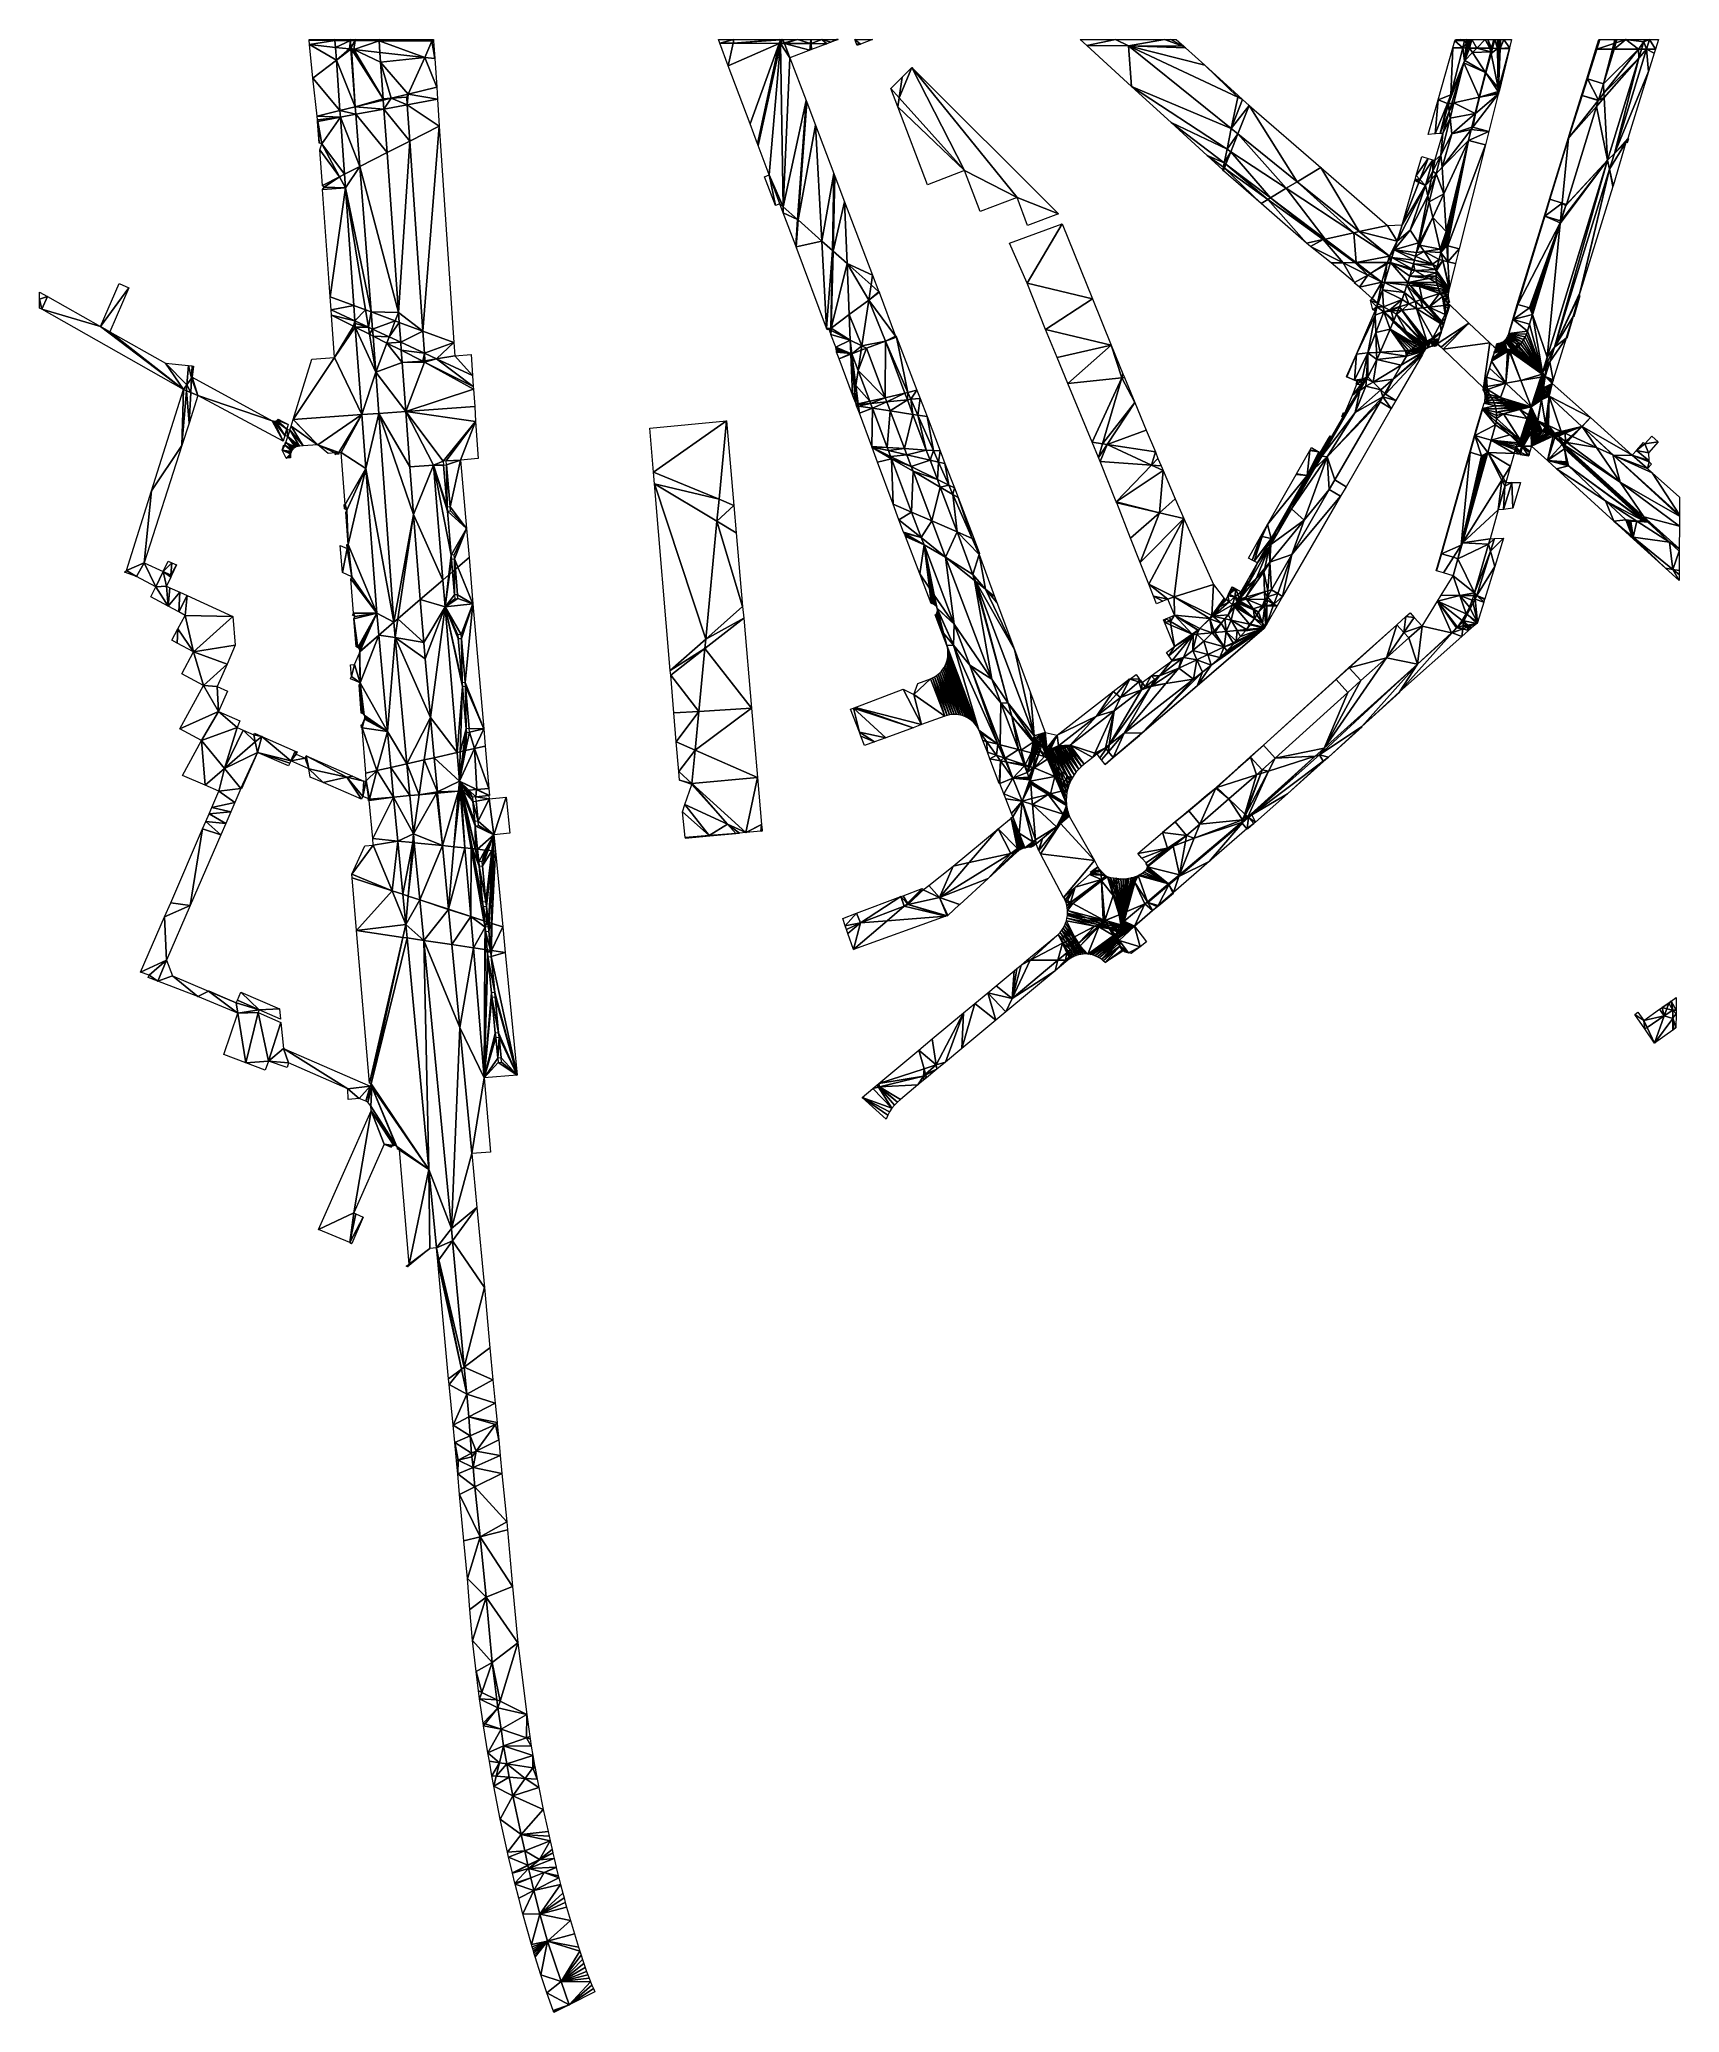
# Model space of a CAD drawing. Header units: metres. Extents: x 121814 to 122001, y 486992 to 487217.
import ezdxf

# ---------------------------------------------------------------- set-up
doc = ezdxf.new("R2010")
doc.units = ezdxf.units.M
doc.header["$MEASUREMENT"] = 0
for name, color, linetype, lineweight in [('BGT_OWGL_berm', 84, 'Continuous', 0), ('BGT_WGL_fietspad', 11, 'Continuous', 0), ('BGT_WGL_parkeervlak', 12, 'Continuous', 0), ('BGT_WGL_rijbaan_lokale_weg', 14, 'Continuous', 0), ('BGT_WGL_voetpad', 253, 'Continuous', 0)]:
    doc.layers.add(name, color=color, linetype=linetype, lineweight=lineweight)

msp = doc.modelspace()

# ---------------------------------------------------------------- linework, layer by layer
at = {"layer": 'BGT_WGL_fietspad', "linetype": 'Continuous', "lineweight": 0}
msp.add_3dface([(121847.579829, 487216.875, 1.927758), (121849.364677, 487216.875, 1.958355), (121849.369548, 487216.745209, 1.958198), (121847.588978, 487216.758061, 1.927698)], dxfattribs=at)
at = {"layer": 'BGT_WGL_voetpad', "linetype": 'Continuous', "lineweight": 0}
msp.add_3dface([(121844.654214, 487216.875, 1.877604), (121847.579829, 487216.875, 1.927758), (121847.588978, 487216.758061, 1.927698), (121844.663432, 487216.779177, 1.877585)], dxfattribs=at)

# ---------------------------------------------------------------- meshes
at = {"layer": 'BGT_OWGL_berm', "linetype": 'Continuous', "lineweight": 0}
mesh = msp.add_polyface(dxfattribs=at)
corners = [(121991.568562, 487209.925154, 1.584219), (121989.726689, 487210.481663, 1.638852), (121990.328156, 487212.379496, 1.700034), (121992.167, 487211.806, 1.644811), (121991.587502, 487209.949243, 1.58479), (121991.579, 487209.922, 1.584992), (121989.666, 487210.5, 1.41519), (121990.256, 487212.402, 1.433384)]
mesh.append_faces([[corners[k] for k in face] for face in [(0, 4, 5)]], dxfattribs={"vtx0": -1})
mesh.append_faces([[corners[k] for k in face] for face in [(2, 4, 1), (1, 4, 0)]], dxfattribs={"vtx0": -1, "vtx1": -1})
mesh.append_faces([[corners[k] for k in face] for face in [(3, 4, 2)]], dxfattribs={"vtx1": -1})
mesh.append_faces([[corners[k] for k in face] for face in [(1, 6, 7), (7, 2, 1)]], dxfattribs={"vtx2": -1})
mesh = msp.add_polyface(dxfattribs=at)
corners = [(121977.280442, 487206.860611, 1.558281), (121979.11, 487206.379, 1.650732), (121976.796, 487205.343, 1.610396), (121976.775, 487205.348, 1.609359), (121977.097081, 487206.622285, 1.562358), (121977.165, 487206.891, 1.558612), (121978.73, 487204.876, 1.706165)]
mesh.append_faces([[corners[k] for k in face] for face in [(4, 2, 3), (0, 4, 5)]], dxfattribs={"vtx0": -1})
mesh.append_faces([[corners[k] for k in face] for face in [(1, 4, 0)]], dxfattribs={"vtx0": -1, "vtx1": -1})
mesh.append_faces([[corners[k] for k in face] for face in [(4, 1, 2)]], dxfattribs={"vtx0": -1, "vtx1": -1, "vtx2": -1})
mesh.append_faces([[corners[k] for k in face] for face in [(6, 2, 1)]], dxfattribs={"vtx1": -1})
mesh = msp.add_polyface(dxfattribs=at)
corners = [(121987.268157, 487196.198342, 1.672523), (121987.466102, 487198.228009, 1.631562), (121987.939, 487198.081, 1.665687), (121987.895, 487197.938, 1.666651), (121987.325, 487196.181, 1.676616), (121986.064238, 487198.663802, 1.750637), (121985.478751, 487196.744262, 1.824636), (121985.437, 487196.757, 1.543554), (121986.025, 487198.676, 1.486044)]
mesh.append_faces([[corners[k] for k in face] for face in [(3, 1, 2), (0, 3, 4)]], dxfattribs={"vtx0": -1})
mesh.append_faces([[corners[k] for k in face] for face in [(3, 0, 1)]], dxfattribs={"vtx0": -1, "vtx1": -1, "vtx2": -1})
mesh.append_faces([[corners[k] for k in face] for face in [(1, 0, 6)]], dxfattribs={"vtx0": -1, "vtx2": -1})
mesh.append_faces([[corners[k] for k in face] for face in [(5, 6, 7), (7, 8, 5), (6, 5, 1)]], dxfattribs={"vtx2": -1})
mesh = msp.add_polyface(dxfattribs=at)
corners = [(121974.231902, 487193.392069, 2.074524), (121974.28268, 487193.393521, 2.072976), (121974.318909, 487193.391343, 2.072034), (121974.430376, 487191.541819, 2.162412), (121973.847784, 487191.687077, 2.171979), (121973.63549, 487192.608836, 2.131488), (121973.729, 487192.999, 2.109024), (121973.747671, 487193.048189, 2.105992), (121973.770774, 487193.095459, 2.102929), (121973.798114, 487193.140411, 2.09986), (121973.829461, 487193.182667, 2.09681), (121973.86455, 487193.221871, 2.093807), (121973.903086, 487193.257692, 2.090875), (121973.944744, 487193.289829, 2.088038), (121973.989174, 487193.318011, 2.085322), (121974.036, 487193.342, 2.082747), (121974.083115, 487193.360993, 2.080418), (121974.131726, 487193.375741, 2.07826), (121974.181452, 487193.386126, 2.07629), (121973.439, 487191.789, 2.147669), (121975.739, 487193.029, 2.14326), (121975.308, 487191.323, 2.206192), (121974.333387, 487193.390472, 2.072629), (121974.383625, 487193.382945, 2.074902), (121974.433, 487193.371, 2.077348)]
mesh.append_faces([[corners[k] for k in face] for face in [(1, 18, 0), (5, 4, 19), (23, 2, 22), (3, 20, 21)]], dxfattribs={"vtx0": -1})
mesh.append_faces([[corners[k] for k in face] for face in [(2, 16, 1), (4, 5, 3)]], dxfattribs={"vtx0": -1, "vtx1": -1})
mesh.append_faces([[corners[k] for k in face] for face in [(3, 5, 2), (2, 24, 3)]], dxfattribs={"vtx0": -1, "vtx1": -1, "vtx2": -1})
mesh.append_faces([[corners[k] for k in face] for face in [(2, 5, 6), (2, 6, 7), (2, 7, 8), (2, 8, 9), (2, 9, 10), (2, 10, 11), (2, 11, 12), (2, 12, 13), (2, 13, 14), (2, 14, 15), (2, 15, 16), (1, 16, 17), (1, 17, 18), (2, 23, 24), (3, 24, 20)]], dxfattribs={"vtx0": -1, "vtx2": -1})
mesh = msp.add_polyface(dxfattribs=at)
corners = [(121981.882679, 487184.954398, 2.279136), (121981.826, 487184.971, 1.89888), (121982.35, 487186.679, 1.851704), (121982.403799, 487186.662911, 2.213272), (121983.731, 487184.413, 2.121755), (121983.721, 487186.269, 2.101209), (121983.770723, 487186.248073, 2.097048), (121983.818364, 487186.22276, 2.093123), (121983.863536, 487186.193267, 2.089464), (121983.905874, 487186.159832, 2.086102), (121983.945034, 487186.122726, 2.083064), (121983.9807, 487186.082251, 2.080374), (121984.012583, 487186.038732, 2.078054), (121984.040425, 487185.992524, 2.076122), (121984.064, 487185.944, 2.074596), (121984.082297, 487185.896033, 2.07353), (121984.096423, 487185.846676, 2.072849), (121984.106274, 487185.796292, 2.072559), (121984.111778, 487185.745249, 2.072661), (121984.112895, 487185.693923, 2.073155), (121984.109616, 487185.64269, 2.074036), (121984.101966, 487185.591924, 2.0753), (121984.09, 487185.542, 2.076936)]
mesh.append_faces([[corners[k] for k in face] for face in [(5, 0, 3), (20, 18, 19), (0, 22, 4)]], dxfattribs={"vtx0": -1})
mesh.append_faces([[corners[k] for k in face] for face in [(22, 5, 21), (21, 5, 20)]], dxfattribs={"vtx0": -1, "vtx1": -1})
mesh.append_faces([[corners[k] for k in face] for face in [(5, 22, 0)]], dxfattribs={"vtx0": -1, "vtx1": -1, "vtx2": -1})
mesh.append_faces([[corners[k] for k in face] for face in [(20, 5, 6), (20, 6, 7), (20, 7, 8), (20, 8, 9), (20, 9, 10), (20, 10, 11), (20, 11, 12), (20, 12, 13), (20, 13, 14), (20, 14, 15), (20, 15, 16), (20, 16, 17), (20, 17, 18)]], dxfattribs={"vtx0": -1, "vtx2": -1})
mesh.append_faces([[corners[k] for k in face] for face in [(1, 2, 3), (3, 0, 1)]], dxfattribs={"vtx2": -1})
mesh = msp.add_polyface(dxfattribs=at)
corners = [(121967.034835, 487176.151133, 1.933029), (121967.325083, 487176.462697, 1.956664), (121968.501, 487175.726, 2.119261), (121967.976, 487174.815, 2.088126), (121966.712, 487175.577, 1.914349), (121967.24, 487176.516, 1.934251)]
mesh.append_faces([[corners[k] for k in face] for face in [(3, 0, 2), (2, 0, 1)]], dxfattribs={"vtx0": -1, "vtx1": -1})
mesh.append_faces([[corners[k] for k in face] for face in [(4, 0, 3), (5, 1, 0)]], dxfattribs={"vtx1": -1})
mesh = msp.add_polyface(dxfattribs=at)
corners = [(121886.877, 487132.434, 2.125987), (121886.793246, 487133.427055, 2.103987), (121888.292266, 487132.065331, 2.088851), (121888.281, 487131.947, 2.092168), (121886.507484, 487136.815262, 2.146134), (121888.655102, 487135.87621, 2.137147), (121891.138485, 487161.959286, 2.213361), (121884.025759, 487166.240489, 2.235167), (121883.91519, 487167.551478, 2.21668), (121891.377193, 487164.466437, 2.172527), (121889.758355, 487147.463721, 2.1585), (121885.866416, 487144.416259, 2.164569), (121885.8199, 487144.967787, 2.178189), (121889.859896, 487148.530212, 2.181084), (121886.229838, 487140.107248, 2.163267), (121889.074479, 487140.28094, 2.158503), (121883.491, 487172.581, 2.166483), (121892.227, 487173.392, 2.066768), (121890.252515, 487126.144879, 2.048327), (121887.514923, 487125.933808, 2.06246), (121887.526, 487125.828, 2.013261), (121890.313, 487126.091, 2.021043), (121887.209, 487128.856, 2.13374), (121890.252515, 487126.144879, 2.005153), (121887.514923, 487125.933808, 1.991149), (121892.320767, 487127.452548, 2.071922), (121887.494504, 487129.679222, 2.174409), (121893.292, 487126.372, 2.029307), (121893.285926, 487126.378758, 2.032667), (121893.285926, 487126.378758, 2.020671), (121894.440693, 487126.480043, 2.026767), (121894.430687, 487126.479102, 2.027118), (121896.127521, 487126.638703, 1.940895), (121896.28731, 487126.743355, 1.945049), (121896.295, 487126.655, 1.940766), (121896.237, 487126.649, 1.940794), (121894.482034, 487126.483932, 2.02687), (121896.22999, 487127.401896, 2.040666), (121893.718149, 487126.412083, 2.030436), (121893.71815, 487126.412083, 2.022882), (121895.762896, 487132.768307, 2.107401), (121893.064605, 487163.768805, 2.162542), (121893.337303, 487160.635802, 2.20662), (121894.067999, 487152.240872, 2.1841), (121894.182294, 487150.927748, 2.151602), (121895.077093, 487140.647455, 2.148449)]
mesh.append_faces([[corners[k] for k in face] for face in [(22, 23, 24)]], dxfattribs={"vtx0": -1})
mesh.append_faces([[corners[k] for k in face] for face in [(3, 25, 26), (26, 23, 22), (23, 25, 29), (30, 37, 36), (41, 9, 17)]], dxfattribs={"vtx0": -1, "vtx1": -1})
mesh.append_faces([[corners[k] for k in face] for face in [(5, 2, 1), (9, 6, 7), (12, 13, 10), (7, 6, 13), (15, 5, 4), (17, 9, 8), (11, 10, 15), (25, 23, 26), (2, 25, 3), (30, 25, 2), (40, 2, 5), (40, 30, 2), (6, 9, 41), (44, 10, 13), (43, 13, 6), (5, 15, 45), (45, 15, 10)]], dxfattribs={"vtx0": -1, "vtx1": -1, "vtx2": -1})
mesh.append_faces([[corners[k] for k in face] for face in [(2, 3, 0), (10, 11, 12), (13, 12, 7), (15, 14, 11), (25, 30, 31), (25, 31, 39), (30, 40, 37), (13, 43, 44), (6, 42, 43), (10, 44, 45)]], dxfattribs={"vtx0": -1, "vtx2": -1})
mesh.append_faces([[corners[k] for k in face] for face in [(38, 28, 27)]], dxfattribs={"vtx1": -1})
mesh.append_faces([[corners[k] for k in face] for face in [(0, 1, 2), (1, 4, 5), (7, 8, 9), (4, 14, 15), (20, 21, 18), (28, 18, 21), (21, 27, 28), (35, 32, 33), (32, 36, 37), (37, 33, 32), (39, 29, 25), (41, 42, 6), (45, 40, 5)]], dxfattribs={"vtx1": -1, "vtx2": -1})
mesh.append_faces([[corners[k] for k in face] for face in [(8, 16, 17), (18, 19, 20), (33, 34, 35)]], dxfattribs={"vtx2": -1})
mesh = msp.add_polyface(dxfattribs=at)
corners = [(121977.515053, 487171.717465, 2.143288), (121976.978015, 487169.825977, 2.083485), (121976.932, 487169.84, 1.86623), (121977.467, 487171.731, 1.91775), (121978.261, 487169.435, 2.049589), (121979.37, 487171.195, 2.095822), (121978.982, 487169.811, 2.051988), (121978.972, 487169.783, 2.051134), (121978.951202, 487169.737087, 2.049802), (121978.926572, 487169.693111, 2.0486), (121978.898287, 487169.651391, 2.047535), (121978.866554, 487169.61223, 2.046615), (121978.831603, 487169.575913, 2.045847), (121978.793687, 487169.542702, 2.045237), (121978.753082, 487169.51284, 2.044789), (121978.710082, 487169.486542, 2.044507), (121978.665, 487169.464, 2.044392), (121978.616977, 487169.444965, 2.044448), (121978.567476, 487169.430191, 2.044681), (121978.516874, 487169.419793, 2.045088), (121978.465559, 487169.413848, 2.045667), (121978.413921, 487169.412403, 2.046413), (121978.362353, 487169.415467, 2.04732), (121978.31125, 487169.423019, 2.048381)]
mesh.append_faces([[corners[k] for k in face] for face in [(6, 0, 5), (0, 4, 1), (23, 21, 22)]], dxfattribs={"vtx0": -1})
mesh.append_faces([[corners[k] for k in face] for face in [(4, 21, 23)]], dxfattribs={"vtx0": -1, "vtx1": -1})
mesh.append_faces([[corners[k] for k in face] for face in [(4, 0, 6)]], dxfattribs={"vtx0": -1, "vtx1": -1, "vtx2": -1})
mesh.append_faces([[corners[k] for k in face] for face in [(4, 6, 7), (4, 7, 8), (4, 8, 9), (4, 9, 10), (4, 10, 11), (4, 11, 12), (4, 12, 13), (4, 13, 14), (4, 14, 15), (4, 15, 16), (4, 16, 17), (4, 17, 18), (4, 18, 19), (4, 19, 20), (4, 20, 21)]], dxfattribs={"vtx0": -1, "vtx2": -1})
mesh.append_faces([[corners[k] for k in face] for face in [(1, 2, 3), (3, 0, 1)]], dxfattribs={"vtx2": -1})
mesh = msp.add_polyface(dxfattribs=at)
corners = [(121961.567, 487166.67, 1.608534), (121962.828, 487165.889, 1.782595), (121962.208, 487164.816, 1.745731), (121960.92, 487165.568, 1.569472)]
mesh.append_faces([[corners[k] for k in face] for face in [(0, 1, 2, 3)]])
mesh = msp.add_polyface(dxfattribs=at)
corners = [(121973.943675, 487156.070182, 1.635106), (121975.059316, 487157.849289, 1.681925), (121975.584, 487157.693, 1.692629), (121975.033, 487155.749, 1.657367), (121973.693099, 487158.256247, 1.717682), (121973.139726, 487156.307223, 1.656059), (121973.093, 487156.321, 1.436007), (121973.657, 487158.267, 1.547543)]
mesh.append_faces([[corners[k] for k in face] for face in [(4, 5, 6, 7)]])
mesh.append_faces([[corners[k] for k in face] for face in [(0, 1, 2, 3), (1, 0, 5, 4)]], dxfattribs={"vtx0": -1})
mesh = msp.add_polyface(dxfattribs=at)
corners = [(121953.711, 487153.045, 1.289028), (121953.874209, 487153.337831, 1.28859), (121953.850047, 487152.963898, 1.283615), (121955.048434, 487153.728817, 1.276456), (121955.606, 487153.392, 1.353134), (121954.978, 487152.306, 1.315767), (121954.612532, 487152.519166, 1.265761), (121954.333, 487154.161, 1.293421)]
mesh.append_faces([[corners[k] for k in face] for face in [(3, 1, 7)]], dxfattribs={"vtx0": -1})
mesh.append_faces([[corners[k] for k in face] for face in [(2, 1, 6)]], dxfattribs={"vtx0": -1, "vtx1": -1})
mesh.append_faces([[corners[k] for k in face] for face in [(6, 1, 3)]], dxfattribs={"vtx0": -1, "vtx1": -1, "vtx2": -1})
mesh.append_faces([[corners[k] for k in face] for face in [(6, 3, 4)]], dxfattribs={"vtx0": -1, "vtx2": -1})
mesh.append_faces([[corners[k] for k in face] for face in [(0, 1, 2)]], dxfattribs={"vtx1": -1})
mesh.append_faces([[corners[k] for k in face] for face in [(4, 5, 6)]], dxfattribs={"vtx2": -1})
mesh = msp.add_polyface(dxfattribs=at)
corners = [(121969.659431, 487151.099311, 1.565606), (121968.626998, 487150.166663, 1.564576), (121968.623, 487150.171, 1.526266), (121970.128, 487151.519, 1.566128), (121970.605156, 487150.996566, 1.581102), (121969.431752, 487149.293519, 1.58971), (121969.988, 487148.69, 1.608589), (121971.498, 487150.019, 1.611549)]
mesh.append_faces([[corners[k] for k in face] for face in [(0, 1, 2)]])
mesh.append_faces([[corners[k] for k in face] for face in [(4, 0, 3)]], dxfattribs={"vtx0": -1})
mesh.append_faces([[corners[k] for k in face] for face in [(5, 0, 4)]], dxfattribs={"vtx0": -1, "vtx1": -1, "vtx2": -1})
mesh.append_faces([[corners[k] for k in face] for face in [(5, 4, 7)]], dxfattribs={"vtx0": -1, "vtx2": -1})
mesh.append_faces([[corners[k] for k in face] for face in [(5, 1, 0), (7, 6, 5)]], dxfattribs={"vtx2": -1})
mesh = msp.add_polyface(dxfattribs=at)
corners = [(121961.70185, 487143.910826, 1.557669), (121961.677, 487143.938, 1.318518), (121963.164, 487145.285, 1.302085), (121963.190768, 487145.255841, 1.559154), (121963.035, 487142.453, 1.599478), (121964.53, 487143.797, 1.601068)]
mesh.append_faces([[corners[k] for k in face] for face in [(0, 1, 2, 3), (4, 0, 3, 5)]])
mesh = msp.add_polyface(dxfattribs=at)
corners = [(121935.366, 487134.228, 2.033414), (121935.363862, 487134.230862, 2.050053), (121936.301931, 487135.031864, 2.008603), (121936.309, 487135.023, 1.955706), (121934.97435, 487134.752228, 2.042332), (121934.779639, 487135.012851, 2.019808), (121935.506833, 487136.028835, 1.970385), (121935.770424, 487135.698319, 1.99938), (121934.465, 487135.434, 2.030903), (121935.411, 487136.149, 1.973861)]
mesh.append_faces([[corners[k] for k in face] for face in [(0, 1, 2, 3)]])
mesh.append_faces([[corners[k] for k in face] for face in [(1, 4, 7, 2)]], dxfattribs={"vtx1": -1})
mesh.append_faces([[corners[k] for k in face] for face in [(4, 5, 6, 7)]], dxfattribs={"vtx1": -1, "vtx3": -1})
mesh.append_faces([[corners[k] for k in face] for face in [(8, 9, 6, 5)]], dxfattribs={"vtx2": -1})
mesh = msp.add_polyface(dxfattribs=at)
corners = [(121951.937224, 487135.089947, 1.54793), (121951.92, 487135.109, 1.381115), (121953.412, 487136.448, 1.425005), (121953.424846, 487136.433791, 1.549413), (121953.267, 487133.619, 1.589889), (121954.76, 487134.957, 1.59154)]
mesh.append_faces([[corners[k] for k in face] for face in [(0, 1, 2, 3), (4, 0, 3, 5)]])
mesh = msp.add_polyface(dxfattribs=at)
corners = [(121943.364794, 487127.688126, 1.884221), (121943.354, 487127.701, 1.753816), (121944.882, 487128.994, 1.505789), (121944.904177, 487128.967555, 1.773688), (121944.646, 487126.16, 1.917675), (121946.176, 487127.451, 1.806879)]
mesh.append_faces([[corners[k] for k in face] for face in [(0, 1, 2, 3), (4, 0, 3, 5)]])
at = {"layer": 'BGT_WGL_fietspad', "linetype": 'Continuous', "lineweight": 0}
mesh = msp.add_polyface(dxfattribs=at)
corners = [(121847.579829, 487216.875, 1.928758), (121849.364677, 487216.875, 1.959355), (121849.369548, 487216.745209, 1.959198), (121847.588978, 487216.758061, 1.928698), (121847.650839, 487215.967383, 1.927249), (121847.588978, 487216.758061, 1.927599), (121849.369548, 487216.745209, 1.958103), (121851.941479, 487183.071889, 1.375326), (121848.225667, 487208.01703, 1.921403), (121849.986046, 487208.345415, 1.952089), (121851.879722, 487183.870082, 1.285147), (121848.798, 487199.954, 1.37999), (121848.686879, 487201.51947, 1.401916), (121850.445223, 487202.41065, 1.477692), (121851.729406, 487185.81288, 1.248903), (121848.171983, 487208.77333, 1.922841), (121847.764, 487214.521, 1.926506), (121849.920357, 487209.194434, 1.953612), (121849.411468, 487215.771703, 1.957085), (121849.260959, 487215.788431, 1.954535), (121849.401, 487215.907, 1.957147), (121850.659, 487174.124, 1.570745), (121849.921396, 487184.090301, 1.305225), (121852.259, 487178.968, 1.484965), (121852.601, 487174.261, 1.610228), (121849.891, 487184.501, 1.258793), (121851.549607, 487183.269449, 1.361727), (121849.869446, 487184.805739, 1.224317), (121851.091179, 487186.049158, 1.230619), (121851.414869, 487184.086441, 1.271081), (121849.746282, 487186.547051, 1.19209)]
mesh.append_faces([[corners[k] for k in face] for face in [(4, 19, 16), (23, 26, 7), (18, 19, 20), (11, 28, 30)]])
mesh.append_faces([[corners[k] for k in face] for face in [(6, 4, 5), (13, 11, 12), (11, 14, 28), (18, 16, 19), (23, 22, 26), (22, 29, 26), (29, 25, 27)]], dxfattribs={"vtx0": -1})
mesh.append_faces([[corners[k] for k in face] for face in [(14, 11, 13), (17, 16, 18), (25, 29, 22)]], dxfattribs={"vtx0": -1, "vtx1": -1})
mesh.append_faces([[corners[k] for k in face] for face in [(6, 19, 4), (23, 21, 22)]], dxfattribs={"vtx0": -1, "vtx2": -1})
mesh.append_faces([[corners[k] for k in face] for face in [(20, 19, 6), (24, 21, 23)]], dxfattribs={"vtx1": -1})
mesh.append_faces([[corners[k] for k in face] for face in [(1, 2, 3), (3, 0, 1), (26, 29, 10), (10, 7, 26), (15, 17, 9), (9, 8, 15), (29, 28, 14), (14, 10, 29), (17, 15, 16), (8, 9, 13), (13, 12, 8), (27, 30, 28), (28, 29, 27)]], dxfattribs={"vtx2": -1})
mesh = msp.add_polyface(dxfattribs=at)
corners = [(121850.659, 487174.124, 1.570745), (121852.601, 487174.261, 1.610228), (121854.331003, 487150.447147, 2.243954), (121852.608973, 487148.960955, 2.24307), (121852.384, 487151.492, 2.174807), (121851.114, 487167.988, 1.734238), (121854.458, 487148.699, 2.239306), (121853.582, 487138.014, 2.213665), (121855.824599, 487114.466716, 1.728323), (121855.678, 487116.019, 1.809628), (121855.949252, 487119.245893, 1.983439), (121857.269686, 487118.815148, 1.971527), (121857.714706, 487114.184788, 1.729063), (121862.037623, 487065.331696, 1.986536), (121859.4562, 487077.79351, 1.811545), (121861.002663, 487079.931407, 1.806788), (121862.342104, 487065.56079, 1.987789), (121856.644957, 487125.315365, 2.142608), (121856.461029, 487125.33416, 2.143185), (121859.175, 487079.151, 1.808456), (121858.318, 487088.065, 1.788229), (121860.871, 487081.344, 1.803583), (121856.546, 487126.345, 2.168854), (121862.63, 487062.472, 2.015029), (121855.801807, 487134.312281, 2.200551), (121853.973886, 487133.901625, 2.202574), (121855.351926, 487119.440749, 1.988828), (121854.773888, 487125.506569, 2.148474), (121854.295514, 487130.526531, 2.27643), (121856.139775, 487130.694015, 2.279704), (121859.318097, 487077.602591, 1.811969), (121860.555196, 487064.216305, 1.980438), (121861.447, 487054.905, 2.014333), (121861.249312, 487056.963759, 1.975832), (121863.018294, 487057.736932, 1.982573), (121863.183248, 487055.725396, 2.019868), (121861.633217, 487054.949317, 2.015695), (121861.058944, 487058.946283, 2.02704), (121862.842833, 487059.876595, 2.037625), (121863.216, 487055.326, 2.004235), (121860.614, 487063.58, 1.986045), (121862.712, 487041.454, 1.962498), (121862.307679, 487045.753223, 1.858665), (121864.135556, 487046.212016, 1.846295), (121864.828, 487039.349, 2.012016), (121861.451394, 487054.858281, 2.015206), (121861.590877, 487053.375129, 1.956863), (121863.336755, 487054.129164, 1.957022), (121863.561715, 487051.899519, 1.988296), (121861.812124, 487051.02256, 1.989767), (121863.296722, 487034.37965, 2.133411), (121862.971017, 487037.914069, 2.048045), (121865.525, 487031.873, 2.192578), (121864.341941, 487028.480199, 2.275555), (121863.972097, 487028.660461, 2.271445), (121863.689, 487030.852, 2.218568), (121864.089063, 487027.754989, 2.272564), (121866.064817, 487027.640474, 2.294703), (121864.496297, 487024.967211, 2.27654), (121864.722689, 487024.891357, 2.279063), (121864.540438, 487024.665039, 2.278325), (121866.184, 487026.706, 2.295841), (121865.50036, 487018.953243, 2.282833), (121865.970642, 487018.919503, 2.288182), (121865.700636, 487017.801688, 2.318825), (121865.210245, 487020.621363, 2.302976), (121865.043, 487021.583, 2.297037), (121866.532838, 487024.284855, 2.299239), (121866.807, 487022.382, 2.310444), (121866.341518, 487020.45492, 2.314629), (121866.438079, 487014.035126, 2.437309), (121867.475201, 487018.811557, 2.305293), (121867.87, 487016.702, 2.371485), (121867.191041, 487020.32993, 2.323379), (121868.823, 487012.268, 2.51175), (121867.255, 487010.285, 2.556041), (121868.102095, 487006.74818, 2.928727), (121867.829325, 487007.887057, 2.552396), (121869.591667, 487008.759303, 2.550167), (121869.666, 487008.42, 2.66128), (121867.39618, 487009.695542, 2.574822), (121869.229122, 487010.414196, 2.570464), (121867.827532, 487007.894546, 2.434869), (121869.590163, 487008.766168, 2.443409), (121869.931822, 487007.340952, 3.018912), (121868.138543, 487006.608425, 2.975339), (121869.019885, 487003.229042, 2.566639), (121868.547164, 487005.041624, 2.541719), (121870.283942, 487005.911598, 2.624988), (121870.948, 487003.216, 2.660159), (121870.008, 486999.729, 2.61841), (121871.828, 487000.138, 2.706222), (121871.071174, 486996.27628, 2.673769), (121870.427, 486998.331, 2.640268), (121870.355823, 486998.563845, 2.63656), (121870.285156, 486998.796845, 2.632877), (121870.215, 486999.03, 2.629218), (121870.145491, 486999.262849, 2.625591), (121870.076491, 486999.495849, 2.621988), (121873.367, 486995.521, 2.785938), (121871.752917, 486994.233718, 2.709078), (121874.282, 486992.863, 2.833236), (121872.551, 486991.988, 2.750253), (121872.52462, 486992.059983, 2.748895), (121872.498286, 486992.131983, 2.747538), (121872.472, 486992.204, 2.746184)]
mesh.append_faces([[corners[k] for k in face] for face in [(1, 5, 0), (88, 86, 87)]], dxfattribs={"vtx0": -1})
mesh.append_faces([[corners[k] for k in face] for face in [(4, 2, 3), (5, 2, 4), (2, 5, 1), (12, 9, 11), (20, 21, 19), (21, 20, 12), (17, 18, 22), (22, 28, 29), (19, 14, 30), (35, 33, 34), (33, 36, 32), (32, 36, 45), (47, 36, 39), (51, 44, 50), (55, 53, 54), (54, 53, 56), (57, 53, 52), (58, 59, 60), (56, 61, 58), (61, 56, 57), (62, 63, 64), (68, 66, 67), (66, 69, 65), (67, 59, 61), (64, 72, 70), (72, 64, 71), (73, 69, 68), (86, 89, 90), (89, 86, 88), (93, 91, 92), (94, 91, 93), (91, 90, 89), (101, 100, 99)]], dxfattribs={"vtx0": -1, "vtx1": -1})
mesh.append_faces([[corners[k] for k in face] for face in [(11, 9, 10), (16, 13, 14), (10, 18, 17), (19, 15, 14), (18, 10, 26), (27, 22, 18), (30, 14, 13), (36, 33, 35), (23, 40, 13), (46, 36, 47), (53, 55, 52), (57, 56, 53), (58, 61, 59), (67, 60, 59), (66, 68, 69), (69, 63, 62), (71, 64, 63), (63, 69, 73)]], dxfattribs={"vtx0": -1, "vtx1": -1, "vtx2": -1})
mesh.append_faces([[corners[k] for k in face] for face in [(3, 2, 6), (6, 7, 3), (12, 8, 9), (14, 15, 16), (12, 20, 8), (19, 21, 15), (13, 16, 23), (7, 6, 24), (24, 25, 7), (22, 27, 28), (29, 28, 25), (25, 24, 29), (13, 31, 30), (37, 38, 34), (34, 33, 37), (36, 35, 39), (37, 23, 38), (23, 37, 40), (13, 40, 31), (46, 47, 48), (48, 49, 46), (49, 48, 43), (43, 42, 49), (36, 46, 45), (52, 55, 50), (44, 51, 41), (50, 44, 52), (67, 66, 60), (70, 72, 74), (74, 75, 70), (79, 76, 77), (75, 74, 81), (81, 80, 75), (80, 81, 83), (76, 79, 84), (91, 94, 95), (91, 95, 96), (91, 96, 97), (91, 97, 98), (91, 98, 90), (92, 91, 99), (99, 100, 92), (101, 103, 104), (101, 104, 105), (101, 105, 100)]], dxfattribs={"vtx0": -1, "vtx2": -1})
mesh.append_faces([[corners[k] for k in face] for face in [(102, 103, 101)]], dxfattribs={"vtx1": -1})
mesh.append_faces([[corners[k] for k in face] for face in [(17, 11, 10), (9, 26, 10), (26, 27, 18), (41, 42, 43), (43, 44, 41), (62, 65, 69), (73, 71, 63)]], dxfattribs={"vtx1": -1, "vtx2": -1})
mesh.append_faces([[corners[k] for k in face] for face in [(77, 78, 79), (78, 77, 82), (82, 83, 78), (83, 82, 80), (84, 85, 76), (85, 84, 88), (88, 87, 85)]], dxfattribs={"vtx2": -1})
at = {"layer": 'BGT_WGL_parkeervlak', "linetype": 'Continuous', "lineweight": 0}
mesh = msp.add_polyface(dxfattribs=at)
corners = [(121979.423173, 487215.872334, 1.515701), (121979.675273, 487216.875, 1.54797), (121979.678966, 487216.875, 1.548203), (121979.426484, 487215.872289, 1.51591), (121977.550728, 487208.422888, 1.53726), (121977.550006, 487208.422267, 1.537273), (121978.019485, 487210.289506, 1.585594), (121978.020814, 487210.289793, 1.585539), (121979.317815, 487215.44072, 1.501447), (121979.316375, 487215.447571, 1.501462), (121979.423173, 487215.872334, 1.514764), (121978.731639, 487213.121924, 1.559399), (121979.686236, 487216.875, 1.548662), (121979.442722, 487215.872069, 1.516932), (121978.741506, 487213.107169, 1.558969), (121979.324843, 487215.407271, 1.501374), (121979.442722, 487215.872069, 1.515993), (121979.320642, 487215.427263, 1.501418), (121979.433002, 487215.872201, 1.51632), (121977.552153, 487208.424111, 1.537237), (121978.023432, 487210.290358, 1.58543), (121978.733313, 487213.119421, 1.559326), (121978.736605, 487213.114498, 1.559183), (121979.426484, 487215.872289, 1.514972), (121979.433002, 487215.872201, 1.515382), (121979.697079, 487216.875, 1.549347), (121979.711462, 487216.875, 1.550255), (121977.554282, 487208.425939, 1.537201), (121978.027338, 487210.291201, 1.585268), (121978.747988, 487213.097475, 1.558687), (121979.455616, 487215.871894, 1.517743), (121977.560642, 487208.431402, 1.537094), (121977.557113, 487208.428371, 1.537153), (121978.032522, 487210.292321, 1.585053), (121978.038965, 487210.293712, 1.584786), (121979.33722, 487215.348366, 1.501244), (121979.330385, 487215.380897, 1.501316), (121979.455616, 487215.871894, 1.516804), (121979.471629, 487215.871677, 1.51875), (121979.729327, 487216.875, 1.551383), (121979.750587, 487216.875, 1.552726), (121979.490687, 487215.871419, 1.51995), (121977.564861, 487208.435025, 1.537023), (121978.04664, 487210.295369, 1.584468), (121979.471629, 487215.871677, 1.51781), (121979.490687, 487215.871419, 1.519009), (121979.345287, 487215.309973, 1.50116), (121978.76552, 487213.071257, 1.557923), (121978.756012, 487213.085477, 1.558337), (121979.775131, 487216.875, 1.554276), (121979.512685, 487215.87112, 1.521334), (121977.165, 487206.891, 1.558612), (121978.05551, 487210.297284, 1.584101), (121979.512685, 487215.87112, 1.520392), (121980.183799, 487210.634279, 1.493714), (121979.11, 487206.379, 1.650732), (121977.280442, 487206.860611, 1.558281), (121977.569755, 487208.439228, 1.536941), (121980.185332, 487210.685458, 1.49307), (121980.181102, 487210.954379, 1.496244), (121980.103884, 487215.863104, 1.557562), (121978.776443, 487213.054924, 1.557447), (121979.35451, 487215.266084, 1.501063), (121980.087966, 487216.875, 1.57403), (121980.119973, 487215.862886, 1.559547), (121980.103884, 487215.863104, 1.558535), (121980.185462, 487210.685569, 1.493068), (121980.184558, 487210.756998, 1.495855), (121980.184208, 487210.756922, 1.495869), (121980.174677, 487211.362806, 1.492478), (121980.119973, 487215.862886, 1.558574), (121980.177037, 487211.351573, 1.492454), (121980.107171, 487216.875, 1.575243), (121980.129511, 487216.875, 1.576653), (121980.138688, 487215.862632, 1.560725), (121980.18208, 487210.952916, 1.496201), (121980.138688, 487215.862632, 1.559751), (121980.185797, 487210.685857, 1.493062), (121980.185613, 487210.685699, 1.493065), (121980.185459, 487210.757193, 1.495817), (121980.184966, 487210.757086, 1.495838), (121980.16127, 487215.862326, 1.56117), (121980.179692, 487211.338939, 1.492426), (121980.184549, 487210.949224, 1.496093), (121980.183206, 487210.951232, 1.496152), (121980.156471, 487216.875, 1.578356), (121980.16127, 487215.862326, 1.562146), (121980.186011, 487210.757312, 1.495794), (121980.18603, 487210.947009, 1.496029), (121980.18652, 487215.861984, 1.562758), (121980.182772, 487211.324281, 1.492394), (121980.18652, 487215.861984, 1.563735), (121980.186621, 487216.875, 1.58026), (121980.219728, 487216.875, 1.58235), (121980.214243, 487215.861608, 1.565479), (121980.186234, 487210.686233, 1.493055), (121980.186619, 487210.757443, 1.495769), (121980.186004, 487210.686035, 1.493059), (121980.187632, 487210.944613, 1.495959), (121980.186066, 487211.308602, 1.492359), (121980.255525, 487216.875, 1.584611), (121980.244215, 487215.861201, 1.567365), (121980.186, 487210.643, 1.493592), (121980.244215, 487215.861201, 1.566385), (121980.189513, 487211.292197, 1.492323), (121980.214243, 487215.861608, 1.564501), (121980.186485, 487210.686448, 1.493051), (121980.187278, 487210.757585, 1.495742), (121980.191123, 487210.939394, 1.495807), (121980.189336, 487210.942065, 1.495885), (121980.193055, 487211.275344, 1.492286), (121980.276178, 487215.860768, 1.569376), (121980.293707, 487216.875, 1.587022), (121980.333938, 487216.875, 1.589562), (121980.309851, 487215.860311, 1.571495), (121980.186755, 487210.68668, 1.493046), (121980.187983, 487210.757738, 1.495713), (121980.188728, 487210.757898, 1.495682), (121980.276178, 487215.860768, 1.568395), (121980.200203, 487211.241323, 1.492211), (121980.19297, 487210.93663, 1.495727), (121980.196634, 487211.258308, 1.492248), (121980.187043, 487210.686927, 1.493041), (121980.309851, 487215.860311, 1.570512), (121980.203717, 487211.224598, 1.492174), (121980.344922, 487215.859836, 1.573702), (121980.375848, 487216.875, 1.592208), (121980.190309, 487210.75824, 1.495616), (121980.187663, 487210.687459, 1.493031), (121980.187346, 487210.687188, 1.493036), (121980.196768, 487210.930951, 1.495561), (121980.189505, 487210.758066, 1.49565), (121980.344922, 487215.859836, 1.572717), (121980.194859, 487210.933806, 1.495644), (121980.381065, 487215.859346, 1.575976), (121980.419045, 487216.875, 1.594936), (121981.452011, 487215.844824, 1.643365), (121980.800497, 487216.875, 1.619023), (121981.702733, 487216.875, 1.675719), (121981.472074, 487215.92726, 1.645976), (121980.19924, 487210.697402, 1.492837), (121980.215364, 487210.76365, 1.494578), (121981.452011, 487215.844824, 1.642323), (121980.261093, 487210.951543, 1.491574), (121980.20714, 487211.208311, 1.492139), (121980.381065, 487215.859346, 1.57499), (121980.240254, 487210.865921, 1.493666)]
mesh.append_faces([[corners[k] for k in face] for face in [(51, 5, 4), (51, 19, 27), (51, 4, 19), (32, 51, 27), (31, 51, 32), (42, 51, 31), (57, 51, 42), (56, 54, 55), (66, 102, 58), (78, 102, 66), (77, 102, 78), (97, 102, 77), (95, 102, 97), (106, 102, 95), (115, 102, 106), (122, 102, 115), (129, 102, 122), (128, 102, 129), (137, 138, 139), (140, 102, 128)]])
mesh.append_faces([[corners[k] for k in face] for face in [(57, 56, 51), (54, 58, 102), (137, 134, 135)]], dxfattribs={"vtx0": -1})
mesh.append_faces([[corners[k] for k in face] for face in [(58, 54, 57), (139, 134, 137)]], dxfattribs={"vtx0": -1, "vtx1": -1})
mesh.append_faces([[corners[k] for k in face] for face in [(57, 54, 56)]], dxfattribs={"vtx0": -1, "vtx2": -1})
mesh.append_faces([[corners[k] for k in face] for face in [(136, 134, 139)]], dxfattribs={"vtx1": -1})
mesh.append_faces([[corners[k] for k in face] for face in [(1, 2, 3), (3, 0, 1), (4, 5, 6), (6, 7, 4), (6, 11, 21), (21, 7, 6), (9, 10, 23), (23, 8, 9), (8, 21, 11), (11, 9, 8), (12, 25, 13), (13, 18, 12), (27, 19, 20), (20, 28, 27), (20, 22, 14), (14, 28, 20), (17, 24, 16), (16, 15, 17), (22, 17, 15), (15, 14, 22), (2, 12, 18), (18, 3, 2), (19, 4, 7), (7, 20, 19), (7, 21, 22), (22, 20, 7), (8, 23, 24), (24, 17, 8), (17, 22, 21), (21, 8, 17), (25, 26, 30), (30, 13, 25), (32, 27, 28), (28, 33, 32), (29, 33, 28), (28, 14, 29), (15, 16, 37), (37, 36, 15), (36, 29, 14), (14, 15, 36), (26, 39, 38), (38, 30, 26), (31, 32, 33), (33, 34, 31), (48, 34, 33), (33, 29, 48), (36, 37, 44), (44, 35, 36), (35, 48, 29), (29, 36, 35), (39, 40, 41), (41, 38, 39), (42, 31, 34), (34, 43, 42), (47, 43, 34), (34, 48, 47), (35, 44, 45), (45, 46, 35), (46, 47, 48), (48, 35, 46), (40, 49, 50), (50, 41, 40), (57, 42, 43), (43, 52, 57), (61, 52, 43), (43, 47, 61), (46, 45, 53), (53, 62, 46), (62, 61, 47), (47, 46, 62), (49, 63, 65), (65, 50, 49), (58, 57, 52), (52, 68, 58), (59, 68, 52), (52, 61, 59), (62, 53, 60), (60, 69, 62), (69, 59, 61), (61, 62, 69), (72, 64, 65), (65, 63, 72), (66, 58, 68), (68, 67, 66), (75, 67, 68), (68, 59, 75), (69, 60, 70), (70, 71, 69), (71, 75, 59), (59, 69, 71), (73, 74, 64), (64, 72, 73), (78, 66, 67), (67, 80, 78), (84, 80, 67), (67, 75, 84), (71, 70, 76), (76, 82, 71), (82, 84, 75), (75, 71, 82), (85, 86, 74), (74, 73, 85), (77, 78, 80), (80, 79, 77), (83, 79, 80), (80, 84, 83), (81, 90, 82), (82, 76, 81), (90, 83, 84), (84, 82, 90), (92, 91, 86), (86, 85, 92), (97, 77, 79), (79, 87, 97), (88, 87, 79), (79, 83, 88), (89, 99, 90), (90, 81, 89), (99, 88, 83), (83, 90, 99), (91, 92, 93), (93, 94, 91), (95, 97, 87), (87, 96, 95), (98, 96, 87), (87, 88, 98), (105, 104, 99), (99, 89, 105), (104, 98, 88), (88, 99, 104), (93, 100, 101), (101, 94, 93), (106, 95, 96), (96, 107, 106), (109, 107, 96), (96, 98, 109), (103, 110, 104), (104, 105, 103), (110, 109, 98), (98, 104, 110), (100, 112, 111), (111, 101, 100), (115, 106, 107), (107, 116, 115), (108, 116, 107), (107, 109, 108), (118, 121, 110), (110, 103, 118), (121, 108, 109), (109, 110, 121), (112, 113, 114), (114, 111, 112), (122, 115, 116), (116, 117, 122), (120, 117, 116), (116, 108, 120), (123, 119, 121), (121, 118, 123), (119, 120, 108), (108, 121, 119), (113, 126, 125), (125, 114, 113), (129, 122, 117), (117, 131, 129), (133, 131, 117), (117, 120, 133), (132, 124, 119), (119, 123, 132), (124, 133, 120), (120, 119, 124), (126, 135, 134), (134, 125, 126), (128, 129, 131), (131, 127, 128), (130, 127, 131), (131, 133, 130), (145, 144, 124), (124, 132, 145), (144, 130, 133), (133, 124, 144), (140, 128, 127), (127, 141, 140), (146, 141, 127), (127, 130, 146), (142, 143, 144), (144, 145, 142), (143, 146, 130), (130, 144, 143)]], dxfattribs={"vtx2": -1})
mesh = msp.add_polyface(dxfattribs=at)
corners = [(121979.423173, 487215.872334, 1.514701), (121979.675273, 487216.875, 1.54697), (121979.678966, 487216.875, 1.547203), (121979.426484, 487215.872289, 1.51491), (121979.686236, 487216.875, 1.547662), (121979.442722, 487215.872069, 1.515932), (121979.433002, 487215.872201, 1.51532), (121979.697079, 487216.875, 1.548347), (121979.711462, 487216.875, 1.549255), (121979.455616, 487215.871894, 1.516743), (121979.471629, 487215.871677, 1.51775), (121979.729327, 487216.875, 1.550383), (121979.750587, 487216.875, 1.551726), (121979.490687, 487215.871419, 1.51895), (121979.775131, 487216.875, 1.553276), (121979.512685, 487215.87112, 1.520334), (121980.087966, 487216.875, 1.57303), (121980.119973, 487215.862886, 1.558547), (121980.103884, 487215.863104, 1.557535), (121980.107171, 487216.875, 1.574243), (121980.129511, 487216.875, 1.575653), (121980.138688, 487215.862632, 1.559725), (121980.156471, 487216.875, 1.577356), (121980.16127, 487215.862326, 1.561146), (121980.18652, 487215.861984, 1.562735), (121980.186621, 487216.875, 1.57926), (121980.219728, 487216.875, 1.58135), (121980.214243, 487215.861608, 1.564479), (121980.255525, 487216.875, 1.583611), (121980.244215, 487215.861201, 1.566365), (121980.276178, 487215.860768, 1.568376), (121980.293707, 487216.875, 1.586022), (121980.333938, 487216.875, 1.588562), (121980.309851, 487215.860311, 1.570495), (121980.344922, 487215.859836, 1.572702), (121980.375848, 487216.875, 1.591208), (121980.381065, 487215.859346, 1.574976), (121980.419045, 487216.875, 1.593936), (121981.452011, 487215.844824, 1.642365), (121980.800497, 487216.875, 1.618023), (121981.702733, 487216.875, 1.674719), (121981.472074, 487215.92726, 1.644976)]
mesh.append_faces([[corners[k] for k in face] for face in [(39, 40, 41)]])
mesh.append_faces([[corners[k] for k in face] for face in [(39, 36, 37)]], dxfattribs={"vtx0": -1})
mesh.append_faces([[corners[k] for k in face] for face in [(41, 36, 39)]], dxfattribs={"vtx0": -1, "vtx1": -1})
mesh.append_faces([[corners[k] for k in face] for face in [(38, 36, 41)]], dxfattribs={"vtx1": -1})
mesh.append_faces([[corners[k] for k in face] for face in [(1, 2, 3), (3, 0, 1), (4, 7, 5), (5, 6, 4), (2, 4, 6), (6, 3, 2), (7, 8, 9), (9, 5, 7), (8, 11, 10), (10, 9, 8), (11, 12, 13), (13, 10, 11), (12, 14, 15), (15, 13, 12), (14, 16, 18), (18, 15, 14), (19, 17, 18), (18, 16, 19), (20, 21, 17), (17, 19, 20), (22, 23, 21), (21, 20, 22), (25, 24, 23), (23, 22, 25), (24, 25, 26), (26, 27, 24), (26, 28, 29), (29, 27, 26), (28, 31, 30), (30, 29, 28), (31, 32, 33), (33, 30, 31), (32, 35, 34), (34, 33, 32), (35, 37, 36), (36, 34, 35)]], dxfattribs={"vtx2": -1})
mesh = msp.add_polyface(dxfattribs=at)
corners = [(121991.644615, 487216.875, 1.494571), (121991.748766, 487216.875, 1.845766), (121991.305067, 487215.78125, 1.469438), (121993.355653, 487216.427834, 1.79847), (121991.40625, 487215.78125, 1.810624), (121991.305067, 487215.78125, 1.468489), (121991.40625, 487215.78125, 1.8097), (121990.328156, 487212.379496, 1.700034), (121990.256, 487212.402, 1.433384), (121993.218595, 487215.769307, 1.777266), (121993.511971, 487216.875, 1.81253), (121993.396959, 487216.441535, 1.798212), (121993.218595, 487215.769307, 1.776297), (121993.202521, 487215.769413, 1.777562), (121993.186347, 487215.76952, 1.77786), (121993.37634, 487216.434696, 1.798341), (121993.470656, 487216.875, 1.813309), (121993.491378, 487216.875, 1.812918), (121993.186347, 487215.76952, 1.776892), (121993.202521, 487215.769413, 1.776593), (121993.367502, 487215.768326, 1.774525), (121993.36406, 487215.768348, 1.774589), (121993.698388, 487216.875, 1.809016), (121993.702802, 487216.875, 1.808933), (121993.590967, 487216.505884, 1.797002), (121993.36406, 487215.768348, 1.773616), (121993.59382, 487216.50683, 1.796985), (121993.369661, 487215.768312, 1.774486), (121993.705569, 487216.875, 1.808881), (121993.369661, 487215.768312, 1.773513), (121992.167, 487211.806, 1.644811), (121993.367502, 487215.768326, 1.773553), (121993.58642, 487216.504376, 1.797031), (121992.167, 487211.806, 1.644811), (121993.359345, 487215.76838, 1.774675), (121993.580197, 487216.502312, 1.79707), (121993.572334, 487216.499703, 1.797119), (121993.6847, 487216.875, 1.809274), (121993.692345, 487216.875, 1.80913), (121993.359345, 487215.76838, 1.773703), (121993.353381, 487215.768419, 1.774785), (121993.346201, 487215.768466, 1.774917), (121993.562879, 487216.496568, 1.797177), (121993.353381, 487215.768419, 1.773813), (121993.675498, 487216.875, 1.809448), (121993.337851, 487215.768521, 1.774099), (121993.346201, 487215.768466, 1.773945), (121993.337851, 487215.768521, 1.775071), (121993.328383, 487215.768584, 1.775245), (121993.652659, 487216.875, 1.809878), (121993.664794, 487216.875, 1.80965), (121993.551898, 487216.492925, 1.797246), (121993.328383, 487215.768584, 1.774274), (121993.317555, 487215.768655, 1.775445), (121993.638782, 487216.875, 1.81014), (121993.53947, 487216.488803, 1.797323), (121993.317555, 487215.768655, 1.774473), (121993.525284, 487216.484098, 1.797412), (121993.509781, 487216.478956, 1.797509), (121993.623584, 487216.875, 1.810426), (121993.305697, 487215.768733, 1.774692), (121993.305697, 487215.768733, 1.775663), (121993.292899, 487215.768817, 1.774928), (121993.292899, 487215.768817, 1.775898), (121993.279261, 487215.768907, 1.776149), (121993.475343, 487216.467533, 1.797723), (121993.607183, 487216.875, 1.810736), (121993.493087, 487216.473419, 1.797613), (121993.589706, 487216.875, 1.811065), (121993.264892, 487215.769002, 1.775444), (121993.279261, 487215.768907, 1.775179), (121993.264892, 487215.769002, 1.776414), (121993.249909, 487215.769101, 1.77669), (121993.552094, 487216.875, 1.811774), (121993.571293, 487216.875, 1.811412), (121993.456697, 487216.461349, 1.79784), (121993.249909, 487215.769101, 1.77572), (121993.437307, 487216.454918, 1.79796), (121993.532266, 487216.875, 1.812148), (121993.417339, 487216.448294, 1.798085), (121993.234435, 487215.769203, 1.776005), (121993.234435, 487215.769203, 1.776975)]
mesh.append_faces([[corners[k] for k in face] for face in [(0, 1, 4, 2), (3, 14, 4), (1, 16, 3, 4), (30, 7, 6, 18), (5, 6, 7, 8), (11, 9, 13, 15), (15, 17, 10, 11), (12, 30, 19), (13, 14, 3, 15), (16, 17, 15, 3), (30, 18, 19), (20, 21, 32, 24), (32, 22, 23, 24), (30, 25, 31), (26, 27, 20, 24), (24, 23, 28, 26), (29, 30, 31), (21, 34, 35, 32), (35, 38, 22, 32), (33, 39, 25), (34, 40, 36, 35), (36, 37, 38, 35), (30, 43, 39), (40, 41, 42, 36), (42, 44, 37, 36), (30, 46, 43), (41, 47, 51, 42), (51, 50, 44, 42), (30, 45, 46), (47, 48, 55, 51), (55, 49, 50, 51), (30, 52, 45), (48, 53, 57, 55), (57, 54, 49, 55), (30, 56, 52), (53, 61, 58, 57), (58, 59, 54, 57), (30, 60, 56), (61, 63, 67, 58), (67, 66, 59, 58), (30, 62, 60), (63, 64, 65, 67), (68, 66, 67, 65), (30, 70, 62), (64, 71, 75, 65), (74, 68, 65, 75), (30, 69, 70), (71, 72, 77, 75), (73, 74, 75, 77), (30, 76, 69), (72, 81, 79, 77), (78, 73, 77, 79), (30, 80, 76), (81, 9, 11, 79), (10, 78, 79, 11), (30, 12, 80)]])
mesh = msp.add_polyface(dxfattribs=at)
corners = [(121991.644615, 487216.875, 1.493571), (121991.748766, 487216.875, 1.844766), (121991.305067, 487215.78125, 1.468438), (121993.355653, 487216.427834, 1.79747), (121991.40625, 487215.78125, 1.809624), (121993.218595, 487215.769307, 1.776266), (121993.202521, 487215.769413, 1.776562), (121993.37634, 487216.434696, 1.797341), (121993.511971, 487216.875, 1.81153), (121993.396959, 487216.441535, 1.797212), (121993.186347, 487215.76952, 1.77686), (121993.470656, 487216.875, 1.812309), (121993.491378, 487216.875, 1.811918), (121993.36406, 487215.768348, 1.773589), (121993.698388, 487216.875, 1.808016), (121993.702802, 487216.875, 1.807933), (121993.590967, 487216.505884, 1.796002), (121993.59382, 487216.50683, 1.795985), (121993.369661, 487215.768312, 1.773486), (121993.367502, 487215.768326, 1.773525), (121993.705569, 487216.875, 1.807881), (121993.580197, 487216.502312, 1.79607), (121993.58642, 487216.504376, 1.796031), (121993.359345, 487215.76838, 1.773675), (121993.572334, 487216.499703, 1.796119), (121993.6847, 487216.875, 1.808274), (121993.692345, 487216.875, 1.80813), (121993.353381, 487215.768419, 1.773785), (121993.562879, 487216.496568, 1.796177), (121993.346201, 487215.768466, 1.773917), (121993.675498, 487216.875, 1.808448), (121993.337851, 487215.768521, 1.774071), (121993.652659, 487216.875, 1.808878), (121993.664794, 487216.875, 1.80865), (121993.551898, 487216.492925, 1.796246), (121993.328383, 487215.768584, 1.774245), (121993.525284, 487216.484098, 1.796412), (121993.638782, 487216.875, 1.80914), (121993.53947, 487216.488803, 1.796323), (121993.317555, 487215.768655, 1.774445), (121993.305697, 487215.768733, 1.774663), (121993.509781, 487216.478956, 1.796509), (121993.623584, 487216.875, 1.809426), (121993.292899, 487215.768817, 1.774898), (121993.607183, 487216.875, 1.809736), (121993.493087, 487216.473419, 1.796613), (121993.279261, 487215.768907, 1.775149), (121993.475343, 487216.467533, 1.796723), (121993.589706, 487216.875, 1.810065), (121993.264892, 487215.769002, 1.775414), (121993.249909, 487215.769101, 1.77569), (121993.437307, 487216.454918, 1.79696), (121993.552094, 487216.875, 1.810774), (121993.571293, 487216.875, 1.810412), (121993.456697, 487216.461349, 1.79684), (121993.532266, 487216.875, 1.811148), (121993.417339, 487216.448294, 1.797085), (121993.234435, 487215.769203, 1.775975)]
mesh.append_faces([[corners[k] for k in face] for face in [(0, 1, 4, 2), (3, 10, 4), (1, 11, 3, 4), (9, 5, 6, 7), (7, 12, 8, 9), (6, 10, 3, 7), (11, 12, 7, 3), (19, 13, 22, 16), (22, 14, 15, 16), (17, 18, 19, 16), (16, 15, 20, 17), (13, 23, 21, 22), (21, 26, 14, 22), (23, 27, 24, 21), (24, 25, 26, 21), (27, 29, 28, 24), (28, 30, 25, 24), (29, 31, 34, 28), (34, 33, 30, 28), (31, 35, 38, 34), (38, 32, 33, 34), (35, 39, 36, 38), (36, 37, 32, 38), (39, 40, 41, 36), (41, 42, 37, 36), (40, 43, 45, 41), (45, 44, 42, 41), (43, 46, 47, 45), (48, 44, 45, 47), (46, 49, 54, 47), (53, 48, 47, 54), (49, 50, 51, 54), (52, 53, 54, 51), (50, 57, 56, 51), (55, 52, 51, 56), (57, 5, 9, 56), (8, 55, 56, 9)]])
mesh = msp.add_polyface(dxfattribs=at)
corners = [(121855.165825, 487181.446356, 1.487216), (121857.602657, 487180.217842, 1.571779), (121855.268, 487180.048, 1.524442), (121855.098183, 487182.372091, 1.382536), (121857.805588, 487181.111964, 1.464461), (121857.866, 487180.237, 1.563482), (121853.189346, 487208.942966, 2.007927), (121853.116168, 487209.964159, 2.009857), (121853.997815, 487210.176507, 2.025374), (121855.791, 487210.29, 2.055947), (121855.84974, 487209.439242, 2.054301), (121854.933442, 487184.626717, 1.340692), (121857.631888, 487183.627727, 1.417996), (121854.851, 487185.755, 1.356413), (121853.544876, 487203.981644, 1.611272), (121856.135889, 487205.294846, 1.722932), (121853.105, 487210.12, 2.009955)]
mesh.append_faces([[corners[k] for k in face] for face in [(0, 1, 2), (10, 8, 9)]], dxfattribs={"vtx0": -1})
mesh.append_faces([[corners[k] for k in face] for face in [(13, 12, 11), (12, 13, 15)]], dxfattribs={"vtx0": -1, "vtx1": -1})
mesh.append_faces([[corners[k] for k in face] for face in [(4, 1, 0), (6, 8, 10)]], dxfattribs={"vtx0": -1, "vtx1": -1, "vtx2": -1})
mesh.append_faces([[corners[k] for k in face] for face in [(4, 0, 3), (8, 6, 7), (15, 13, 14), (6, 10, 15), (15, 14, 6)]], dxfattribs={"vtx0": -1, "vtx2": -1})
mesh.append_faces([[corners[k] for k in face] for face in [(5, 1, 4), (16, 8, 7)]], dxfattribs={"vtx1": -1})
mesh.append_faces([[corners[k] for k in face] for face in [(3, 11, 12), (12, 4, 3)]], dxfattribs={"vtx1": -1, "vtx2": -1})
mesh = msp.add_polyface(dxfattribs=at)
corners = [(121991.568562, 487209.925154, 1.584219), (121988.1875, 487205.625, 1.482283), (121989.726689, 487210.481663, 1.638852), (121987.939, 487198.081, 1.665687), (121987.466102, 487198.228009, 1.631562), (121991.371919, 487209.248359, 1.590199), (121991.579, 487209.922, 1.584992), (121988.173473, 487205.688123, 1.338561), (121987.610751, 487203.851528, 1.330444), (121988.570745, 487206.971536, 1.378989), (121988.258, 487205.964, 1.34348), (121986.064238, 487198.663802, 1.750637), (121986.025, 487198.676, 1.486044), (121989.666, 487210.5, 1.41519)]
mesh.append_faces([[corners[k] for k in face] for face in [(0, 1, 2), (8, 1, 11, 12)]], dxfattribs={"vtx0": -1})
mesh.append_faces([[corners[k] for k in face] for face in [(7, 1, 8), (9, 1, 7, 10)]], dxfattribs={"vtx0": -1, "vtx1": -1})
mesh.append_faces([[corners[k] for k in face] for face in [(2, 1, 9, 13)]], dxfattribs={"vtx1": -1})
mesh.append_faces([[corners[k] for k in face] for face in [(3, 4, 1, 5), (6, 5, 1, 0)]], dxfattribs={"vtx1": -1, "vtx2": -1})
mesh.append_faces([[corners[k] for k in face] for face in [(4, 11, 1)]], dxfattribs={"vtx2": -1})
mesh = msp.add_polyface(dxfattribs=at)
corners = [(121973.770774, 487193.095459, 2.102929), (121973.747671, 487193.048189, 2.105992), (121974.223843, 487194.968732, 1.994954), (121974.225734, 487194.937353, 1.996487), (121976.796, 487205.343, 1.610396), (121973.798114, 487193.140411, 2.09986), (121974.228462, 487194.892098, 1.998699), (121976.796, 487205.343, 1.610396), (121973.829461, 487193.182667, 2.09681), (121974.232031, 487194.832869, 2.001593), (121976.796, 487205.343, 1.610396), (121973.86455, 487193.221871, 2.093807), (121974.236446, 487194.75961, 2.005173), (121976.796, 487205.343, 1.610396), (121973.903086, 487193.257692, 2.090875), (121974.241708, 487194.672305, 2.009439), (121976.796, 487205.343, 1.610396), (121973.944744, 487193.289829, 2.088038), (121974.247814, 487194.571001, 2.014389), (121973.989174, 487193.318011, 2.085322), (121974.254756, 487194.455814, 2.020018), (121974.036, 487193.342, 2.082747), (121974.262521, 487194.326958, 2.026315), (121976.796, 487205.343, 1.610396), (121974.083115, 487193.360993, 2.080418), (121974.270784, 487194.189869, 2.033014), (121976.796, 487205.343, 1.610396), (121974.131726, 487193.375741, 2.07826), (121974.279772, 487194.040727, 2.040301), (121976.796, 487205.343, 1.610396), (121974.181452, 487193.386126, 2.07629), (121974.289456, 487193.88005, 2.048153), (121974.231902, 487193.392069, 2.074524), (121974.299794, 487193.708506, 2.056536), (121974.28268, 487193.393521, 2.072976), (121974.310738, 487193.526922, 2.065409), (121976.796, 487205.343, 1.610396), (121974.318909, 487193.391343, 2.072034), (121974.333387, 487193.390472, 2.072629), (121974.383625, 487193.382945, 2.074902), (121978.73, 487204.876, 1.706165), (121974.433, 487193.371, 2.077348), (121975.739, 487193.029, 2.14326), (121973.729, 487192.999, 2.109024), (121974.222781, 487194.986359, 1.994093)]
mesh.append_faces([[corners[k] for k in face] for face in [(41, 40, 42)]], dxfattribs={"vtx0": -1})
mesh.append_faces([[corners[k] for k in face] for face in [(34, 35, 37), (38, 16, 39)]], dxfattribs={"vtx0": -1, "vtx1": -1})
mesh.append_faces([[corners[k] for k in face] for face in [(3, 2, 4), (6, 3, 7), (9, 6, 10), (12, 9, 13), (15, 12, 16), (18, 15, 16), (20, 18, 13), (22, 20, 23), (25, 22, 26), (28, 25, 29), (31, 28, 29), (33, 31, 23), (35, 33, 36), (37, 35, 16, 38)]], dxfattribs={"vtx0": -1, "vtx1": -1, "vtx2": -1})
mesh.append_faces([[corners[k] for k in face] for face in [(39, 29, 40, 41), (2, 44, 4)]], dxfattribs={"vtx0": -1, "vtx2": -1})
mesh.append_faces([[corners[k] for k in face] for face in [(0, 1, 2, 3), (5, 0, 3, 6), (8, 5, 6, 9), (11, 8, 9, 12), (14, 11, 12, 15), (17, 14, 15, 18), (19, 17, 18, 20), (21, 19, 20, 22), (24, 21, 22, 25), (27, 24, 25, 28), (30, 27, 28, 31), (32, 30, 31, 33), (34, 32, 33, 35)]], dxfattribs={"vtx1": -1, "vtx2": -1, "vtx3": -1})
mesh.append_faces([[corners[k] for k in face] for face in [(1, 43, 44, 2)]], dxfattribs={"vtx2": -1, "vtx3": -1})
mesh = msp.add_polyface(dxfattribs=at)
corners = [(121987.325, 487196.181, 1.676616), (121987.24501, 487195.961006, 1.677313), (121987.268157, 487196.198342, 1.672523), (121985.478751, 487196.744262, 1.824636), (121982.403799, 487186.662911, 2.213272), (121982.35, 487186.679, 1.851704), (121985.437, 487196.757, 1.543554), (121983.721, 487186.269, 2.101209), (121987.244044, 487195.9511, 1.677513), (121987.244535, 487195.956128, 1.677411), (121987.325, 487196.181, 1.676616), (121983.818364, 487186.22276, 2.093123), (121983.770723, 487186.248073, 2.097048), (121987.325, 487196.181, 1.676616), (121987.243543, 487195.945965, 1.677616), (121983.863536, 487186.193267, 2.089464), (121987.243037, 487195.940774, 1.677721), (121983.905874, 487186.159832, 2.086102), (121987.242531, 487195.935585, 1.677826), (121987.325, 487196.181, 1.676616), (121983.945034, 487186.122726, 2.083064), (121987.242031, 487195.930461, 1.677929), (121983.9807, 487186.082251, 2.080374), (121987.241545, 487195.925468, 1.67803), (121984.012583, 487186.038732, 2.078054), (121987.241077, 487195.920679, 1.678126), (121984.040425, 487185.992524, 2.076122), (121987.240637, 487195.916167, 1.678218), (121987.325, 487196.181, 1.676616), (121984.064, 487185.944, 2.074596), (121987.24025, 487195.912197, 1.678298), (121984.082297, 487185.896033, 2.07353), (121987.2399, 487195.908603, 1.67837), (121987.325, 487196.181, 1.676616), (121984.096423, 487185.846676, 2.072849), (121987.239592, 487195.905443, 1.678434), (121987.325, 487196.181, 1.676616), (121984.106274, 487185.796292, 2.072559), (121987.239331, 487195.902767, 1.678488), (121984.111778, 487185.745249, 2.072661), (121987.239121, 487195.900616, 1.678531), (121987.325, 487196.181, 1.676616), (121984.112895, 487185.693923, 2.073155), (121987.238966, 487195.899025, 1.678563), (121987.325, 487196.181, 1.676616), (121984.109616, 487185.64269, 2.074036), (121987.238867, 487195.898016, 1.678584), (121987.325, 487196.181, 1.676616), (121984.101966, 487185.591924, 2.0753), (121987.238827, 487195.8976, 1.678592), (121987.325, 487196.181, 1.676616), (121984.09, 487185.542, 2.076936)]
mesh.append_faces([[corners[k] for k in face] for face in [(0, 1, 2), (3, 1, 4), (4, 1, 7), (2, 1, 3), (49, 46, 50)]], dxfattribs={"vtx0": -1, "vtx1": -1})
mesh.append_faces([[corners[k] for k in face] for face in [(8, 9, 10), (12, 9, 8), (13, 9, 1), (7, 1, 9), (14, 8, 10), (11, 8, 14), (16, 14, 0), (15, 14, 16), (18, 16, 19), (17, 16, 18), (21, 18, 19), (20, 18, 21), (23, 21, 0), (22, 21, 23), (25, 23, 13), (24, 23, 25), (27, 25, 28), (26, 25, 27), (30, 27, 28), (29, 27, 30), (32, 30, 33), (31, 30, 32), (35, 32, 36), (34, 32, 35), (38, 35, 36), (37, 35, 38), (40, 38, 41), (39, 38, 40), (43, 40, 44), (42, 40, 43), (46, 43, 47), (45, 43, 46), (48, 46, 49)]], dxfattribs={"vtx0": -1, "vtx1": -1, "vtx2": -1})
mesh.append_faces([[corners[k] for k in face] for face in [(8, 11, 12), (9, 12, 7), (14, 15, 11), (16, 17, 15), (18, 20, 17), (21, 22, 20), (23, 24, 22), (25, 26, 24), (27, 29, 26), (30, 31, 29), (32, 34, 31), (35, 37, 34), (38, 39, 37), (40, 42, 39), (43, 45, 42), (46, 48, 45)]], dxfattribs={"vtx0": -1, "vtx2": -1})
mesh.append_faces([[corners[k] for k in face] for face in [(3, 4, 5), (5, 6, 3), (49, 51, 48)]], dxfattribs={"vtx2": -1})
mesh = msp.add_polyface(dxfattribs=at)
corners = [(121913.324722, 487163.001846, 1.883907), (121911.027041, 487169.093399, 2.016247), (121913.487169, 487167.657453, 1.983892), (121915.630061, 487161.997692, 1.860927), (121923.480346, 487141.263679, 1.984905), (121919.954078, 487145.567497, 2.012986), (121918.17439, 487150.237573, 1.942002), (121922.451481, 487143.981095, 1.943269), (121908.858075, 487174.843706, 2.0259), (121908.650978, 487175.392755, 2.048381), (121910.487712, 487175.579558, 2.041469), (121910.884878, 487174.530573, 1.998506), (121908.559243, 487175.63596, 2.051441), (121910.31188, 487176.043962, 2.047315), (121910.54485, 487170.371771, 2.02116), (121912.508945, 487170.241119, 1.993874), (121907.57399, 487181.443002, 2.036386), (121907.230358, 487179.159066, 2.043538), (121906.519, 487181.045, 2.034989), (121924.863, 487132.686, 2.032816), (121924.170511, 487134.503159, 1.948796), (121926.195193, 487134.093281, 1.929358), (121926.491, 487133.312, 1.965522), (121908.181, 487181.672, 2.034704), (121925.500239, 487135.928778, 1.968746), (121923.422227, 487136.46673, 1.985243), (121914.738, 487159.255, 1.914102), (121914.419773, 487160.098675, 1.91146), (121917.190877, 487157.875295, 1.899953), (121923.997549, 487134.957029, 1.950244), (121926.135534, 487134.250851, 1.929857), (121910.928558, 487169.354493, 2.015145), (121910.674856, 487170.027102, 2.017733), (121912.772503, 487169.545016, 1.986938), (121913.287223, 487168.185547, 1.981678)]
mesh.append_faces([[corners[k] for k in face] for face in [(16, 17, 18)]], dxfattribs={"vtx0": -1})
mesh.append_faces([[corners[k] for k in face] for face in [(13, 17, 23), (23, 17, 16)]], dxfattribs={"vtx0": -1, "vtx1": -1})
mesh.append_faces([[corners[k] for k in face] for face in [(28, 26, 27), (6, 28, 7), (28, 6, 26)]], dxfattribs={"vtx0": -1, "vtx2": -1})
mesh.append_faces([[corners[k] for k in face] for face in [(0, 1, 2), (2, 3, 0), (5, 6, 7), (7, 4, 5), (8, 9, 10), (10, 11, 8), (9, 12, 13), (13, 10, 9), (14, 8, 11), (11, 15, 14), (19, 20, 21), (12, 17, 13), (25, 5, 4), (4, 24, 25), (20, 29, 30), (30, 21, 20), (29, 25, 24), (24, 30, 29), (31, 32, 33), (33, 34, 31), (1, 31, 34), (34, 2, 1), (27, 0, 3), (3, 28, 27), (32, 14, 15), (15, 33, 32)]], dxfattribs={"vtx1": -1, "vtx2": -1})
mesh.append_faces([[corners[k] for k in face] for face in [(21, 22, 19)]], dxfattribs={"vtx2": -1})
mesh = msp.add_polyface(dxfattribs=at)
corners = [(121987.505, 487170.687, 2.049106), (121987.652, 487170.553, 2.048518), (121987.527309, 487170.661467, 2.048953), (121987.548652, 487170.635122, 2.048783), (121987.652, 487170.553, 2.048518), (121987.569, 487170.608, 2.048596), (121987.652, 487170.553, 2.048518), (121987.588401, 487170.580025, 2.048391), (121987.606743, 487170.551345, 2.048171), (121987.624, 487170.522, 2.047934), (121997.164936, 487161.885493, 2.010493), (121987.652, 487170.553, 2.048518), (121997.214, 487161.845, 2.010348), (121987.652, 487170.553, 2.048518), (121997.112618, 487161.921683, 2.01056), (121987.652, 487170.553, 2.048518), (121997.057422, 487161.95331, 2.010551), (121987.652, 487170.553, 2.048518), (121996.999744, 487161.980147, 2.010466), (121987.652, 487170.553, 2.048518), (121987.637846, 487170.496429, 2.047719), (121987.652, 487170.553, 2.048518), (121996.94, 487162.002, 2.010303), (121987.65085, 487170.470419, 2.047493), (121987.663, 487170.444, 2.047256), (121987.652, 487170.553, 2.048518), (121996.86979, 487162.020663, 2.010027), (121987.689735, 487170.375807, 2.04661), (121996.798104, 487162.032447, 2.009654), (121987.710783, 487170.305649, 2.045898), (121996.725614, 487162.037241, 2.00919), (121987.726, 487170.234, 2.045126), (121996.653, 487162.035, 2.008639), (121988.172, 487168.278, 2.024275), (121988.130463, 487168.320288, 2.024496), (121988.092384, 487168.365716, 2.02478), (121988.058, 487168.414, 2.025126), (121988.024557, 487168.47032, 2.025578), (121987.99614, 487168.529335, 2.026099), (121987.972965, 487168.590599, 2.026686), (121987.955207, 487168.653647, 2.027334), (121987.943, 487168.718, 2.028037), (121994.714, 487162.127, 1.996062), (121992.410963, 487164.29239, 2.005813), (121995.969247, 487161.98044, 2.003035), (121995.287, 487161.926, 1.997651), (121995.213062, 487161.923939, 1.997113), (121995.139278, 487161.92913, 1.996662), (121995.066357, 487161.941524, 1.996303), (121994.995, 487161.961, 1.996039), (121994.933423, 487161.984116, 1.995887), (121994.874093, 487162.012509, 1.995812), (121994.817463, 487162.045963, 1.995817), (121994.763963, 487162.084224, 1.9959)]
mesh.append_faces([[corners[k] for k in face] for face in [(10, 11, 12), (39, 37, 38), (53, 51, 52)]], dxfattribs={"vtx0": -1})
mesh.append_faces([[corners[k] for k in face] for face in [(3, 4, 5), (2, 6, 3), (5, 1, 7), (7, 1, 8), (8, 1, 9), (9, 19, 20), (20, 6, 23), (23, 6, 24), (24, 6, 27), (28, 6, 26), (31, 33, 41), (41, 36, 40), (36, 41, 35), (40, 37, 39), (37, 40, 36), (45, 42, 44), (42, 50, 53)]], dxfattribs={"vtx0": -1, "vtx1": -1})
mesh.append_faces([[corners[k] for k in face] for face in [(29, 6, 28), (33, 31, 30)]], dxfattribs={"vtx0": -1, "vtx1": -1, "vtx2": -1})
mesh.append_faces([[corners[k] for k in face] for face in [(13, 10, 14), (15, 14, 16), (17, 16, 18), (21, 18, 22), (25, 22, 26), (6, 29, 27), (33, 30, 32), (41, 33, 34), (41, 34, 35), (44, 42, 43), (42, 45, 46), (42, 46, 47), (42, 47, 48), (42, 48, 49), (42, 49, 50), (53, 50, 51)]], dxfattribs={"vtx0": -1, "vtx2": -1})
mesh.append_faces([[corners[k] for k in face] for face in [(0, 1, 2)]], dxfattribs={"vtx1": -1})
mesh.append_faces([[corners[k] for k in face] for face in [(28, 30, 31), (31, 29, 28), (32, 44, 43), (43, 33, 32)]], dxfattribs={"vtx1": -1, "vtx2": -1})
mesh = msp.add_polyface(dxfattribs=at)
corners = [(121859.898553, 487155.252202, 2.246811), (121857.322972, 487153.029356, 2.245489), (121856.54, 487162.743, 1.985285), (121856.143, 487168.15, 1.841303), (121858.821, 487168.342, 1.895672), (121860.148, 487152.222, 2.238705), (121858.49, 487139.591, 2.209438), (121857.878, 487146.275, 2.227422), (121857.717, 487148.141, 2.232426), (121860.932376, 487113.704841, 1.730323), (121860.555, 487117.728, 1.941069), (121860.556266, 487117.743017, 1.941878), (121863.076755, 487116.920797, 1.91914), (121863.37676, 487113.340238, 1.73128), (121862.422871, 487124.724921, 2.124495), (121861.155944, 487124.854388, 2.128467), (121861.82, 487104.242, 1.751794), (121864.618, 487098.526, 1.764885), (121863.188, 487089.882, 1.784378), (121861.879069, 487131.21522, 2.28989), (121861.690891, 487131.198131, 2.289556), (121861.786, 487132.326, 2.265631), (121861.516771, 487135.596191, 2.194228), (121858.913168, 487135.011272, 2.197109), (121860.553475, 487117.743928, 1.941903), (121859.859966, 487124.986824, 2.132529), (121859.286142, 487130.979747, 2.285288), (121859.273, 487131.117, 2.282284), (121865.33, 487090.036, 1.784145)]
mesh.append_faces([[corners[k] for k in face] for face in [(4, 2, 3), (18, 17, 28)]], dxfattribs={"vtx0": -1})
mesh.append_faces([[corners[k] for k in face] for face in [(2, 0, 1), (0, 2, 4), (7, 5, 6), (8, 5, 7), (5, 1, 0), (16, 17, 18), (17, 16, 13), (19, 20, 21), (21, 23, 22), (27, 20, 26)]], dxfattribs={"vtx0": -1, "vtx1": -1})
mesh.append_faces([[corners[k] for k in face] for face in [(12, 10, 11), (11, 15, 14), (15, 20, 19), (15, 11, 24), (20, 15, 25), (27, 21, 20)]], dxfattribs={"vtx0": -1, "vtx1": -1, "vtx2": -1})
mesh.append_faces([[corners[k] for k in face] for face in [(5, 8, 1), (9, 12, 13), (12, 9, 10), (13, 16, 9), (22, 23, 6), (6, 5, 22), (21, 27, 23)]], dxfattribs={"vtx0": -1, "vtx2": -1})
mesh.append_faces([[corners[k] for k in face] for face in [(14, 12, 11), (19, 14, 15), (10, 24, 11), (24, 25, 15), (25, 26, 20)]], dxfattribs={"vtx1": -1, "vtx2": -1})
mesh = msp.add_polyface(dxfattribs=at)
corners = [(121975.584, 487157.693, 1.692629), (121975.059316, 487157.849289, 1.681925), (121975.939715, 487159.253256, 1.718872), (121976.978015, 487169.825977, 2.083485), (121973.693099, 487158.256247, 1.717682), (121973.657, 487158.267, 1.547543), (121976.932, 487169.84, 1.86623), (121978.261, 487169.435, 2.049589), (121975.584, 487157.693, 1.692629), (121975.950915, 487159.271116, 1.719342), (121975.962355, 487159.289359, 1.719822), (121978.31125, 487169.423019, 2.048381), (121978.362353, 487169.415467, 2.04732), (121975.584, 487157.693, 1.692629), (121975.584, 487157.693, 1.692629), (121976.081647, 487159.479594, 1.724828), (121976.084961, 487159.484879, 1.724967), (121978.951202, 487169.737087, 2.049802), (121978.926572, 487169.693111, 2.0486), (121976.087094, 487159.488281, 1.725057), (121975.584, 487157.693, 1.692629), (121978.972, 487169.783, 2.051134), (121975.584, 487157.693, 1.692629), (121976.077186, 487159.472479, 1.724641), (121978.898287, 487169.651391, 2.047535), (121976.071627, 487159.463616, 1.724408), (121978.866554, 487169.61223, 2.046615), (121975.584, 487157.693, 1.692629), (121976.065038, 487159.453107, 1.724131), (121978.831603, 487169.575913, 2.045847), (121975.584, 487157.693, 1.692629), (121976.057497, 487159.441082, 1.723815), (121978.793687, 487169.542702, 2.045237), (121976.049096, 487159.427685, 1.723462), (121978.753082, 487169.51284, 2.044789), (121976.039937, 487159.413079, 1.723078), (121978.710082, 487169.486542, 2.044507), (121975.584, 487157.693, 1.692629), (121976.030128, 487159.397436, 1.722666), (121978.665, 487169.464, 2.044392), (121976.019519, 487159.380519, 1.722221), (121978.616977, 487169.444965, 2.044448), (121976.008473, 487159.362903, 1.721757), (121978.567476, 487169.430191, 2.044681), (121975.997112, 487159.344787, 1.721281), (121978.516874, 487169.419793, 2.045088), (121975.985562, 487159.326368, 1.720796), (121978.465559, 487169.413848, 2.045667), (121975.973939, 487159.307832, 1.720308), (121978.413921, 487169.412403, 2.046413), (121975.584, 487157.693, 1.692629)]
mesh.append_faces([[corners[k] for k in face] for face in [(4, 2, 1), (3, 2, 4)]], dxfattribs={"vtx0": -1, "vtx1": -1})
mesh.append_faces([[corners[k] for k in face] for face in [(8, 9, 10), (10, 9, 11), (13, 2, 9), (9, 2, 7), (14, 15, 16), (16, 15, 18), (19, 16, 17), (22, 23, 15), (15, 23, 24), (13, 25, 23), (23, 25, 26), (27, 28, 25), (25, 28, 29), (30, 31, 28), (28, 31, 32), (8, 33, 31), (31, 33, 34), (30, 35, 33), (33, 35, 36), (37, 38, 35), (35, 38, 39), (30, 40, 38), (38, 40, 41), (0, 42, 40), (40, 42, 43), (14, 44, 42), (42, 44, 45), (0, 46, 44), (44, 46, 47), (0, 48, 46), (46, 48, 49), (50, 10, 48), (48, 10, 12)]], dxfattribs={"vtx0": -1, "vtx1": -1, "vtx2": -1})
mesh.append_faces([[corners[k] for k in face] for face in [(2, 3, 7)]], dxfattribs={"vtx0": -1, "vtx2": -1})
mesh.append_faces([[corners[k] for k in face] for face in [(0, 1, 2), (11, 12, 10), (7, 11, 9), (18, 17, 16), (19, 20, 16), (24, 18, 15), (26, 24, 23), (29, 26, 25), (32, 29, 28), (34, 32, 31), (36, 34, 33), (39, 36, 35), (41, 39, 38), (43, 41, 40), (45, 43, 42), (47, 45, 44), (49, 47, 46), (12, 49, 48)]], dxfattribs={"vtx1": -1, "vtx2": -1})
mesh.append_faces([[corners[k] for k in face] for face in [(4, 5, 6), (6, 3, 4), (17, 21, 19)]], dxfattribs={"vtx2": -1})
mesh = msp.add_polyface(dxfattribs=at)
corners = [(121968.626998, 487150.166663, 1.564576), (121963.190768, 487145.255841, 1.559154), (121963.164, 487145.285, 1.302085), (121968.623, 487150.171, 1.526266), (121969.431752, 487149.293519, 1.58971), (121967.445434, 487146.410635, 1.60428), (121964.53, 487143.797, 1.601068), (121969.988, 487148.69, 1.608589)]
mesh.append_faces([[corners[k] for k in face] for face in [(5, 1, 0), (5, 0, 4)]], dxfattribs={"vtx0": -1, "vtx2": -1})
mesh.append_faces([[corners[k] for k in face] for face in [(6, 1, 5), (7, 5, 4)]], dxfattribs={"vtx1": -1})
mesh.append_faces([[corners[k] for k in face] for face in [(1, 2, 3), (3, 0, 1)]], dxfattribs={"vtx2": -1})
mesh = msp.add_polyface(dxfattribs=at)
corners = [(121961.70185, 487143.910826, 1.557669), (121953.424846, 487136.433791, 1.549413), (121953.412, 487136.448, 1.425005), (121961.677, 487143.938, 1.318518), (121963.035, 487142.453, 1.599478), (121954.76, 487134.957, 1.59154)]
mesh.append_faces([[corners[k] for k in face] for face in [(0, 1, 2, 3), (4, 5, 1, 0)]])
mesh = msp.add_polyface(dxfattribs=at)
corners = [(121948.005037, 487131.548907, 1.526221), (121948.101563, 487131.625, 1.544104), (121948.002105, 487131.542338, 1.551245), (121948.07421, 487131.656608, 1.389822), (121948.039, 487131.625, 1.394107), (121949.474563, 487130.320205, 1.563853), (121952.624768, 487133.060364, 1.588921), (121950.527906, 487133.859308, 1.341865), (121951.92, 487135.109, 1.381115), (121951.937224, 487135.089947, 1.54793), (121946.176, 487127.451, 1.806879), (121953.267, 487133.619, 1.589889), (121944.904177, 487128.967555, 1.773688), (121944.882, 487128.994, 1.505789), (121946.944594, 487130.712938, 1.329752)]
mesh.append_faces([[corners[k] for k in face] for face in [(14, 12, 13)]], dxfattribs={"vtx0": -1})
mesh.append_faces([[corners[k] for k in face] for face in [(5, 1, 6), (7, 1, 3)]], dxfattribs={"vtx0": -1, "vtx1": -1})
mesh.append_faces([[corners[k] for k in face] for face in [(1, 0, 4), (0, 2, 14)]], dxfattribs={"vtx0": -1, "vtx1": -1, "vtx2": -1})
mesh.append_faces([[corners[k] for k in face] for face in [(0, 1, 2), (6, 1, 9), (14, 2, 12), (0, 14, 4)]], dxfattribs={"vtx0": -1, "vtx2": -1})
mesh.append_faces([[corners[k] for k in face] for face in [(4, 3, 1), (9, 1, 7), (5, 10, 2), (2, 1, 5)]], dxfattribs={"vtx1": -1, "vtx2": -1})
mesh.append_faces([[corners[k] for k in face] for face in [(7, 8, 9), (9, 11, 6), (10, 12, 2)]], dxfattribs={"vtx2": -1})
mesh = msp.add_polyface(dxfattribs=at)
corners = [(121943.364794, 487127.688126, 1.884221), (121941.90516, 487126.47498, 1.989028), (121943.354, 487127.701, 1.753816), (121940.04, 487123.015, 2.161193), (121939.560483, 487123.577352, 2.203292), (121942.490948, 487124.68852, 2.056951), (121939.108, 487124.108, 2.191915), (121944.646, 487126.16, 1.917675), (121940.203, 487122.628, 2.142104), (121940.192, 487122.674, 2.143877), (121943.024316, 487124.890761, 2.030316), (121943.072256, 487124.908939, 2.027922), (121940.062, 487122.921, 2.157597), (121940.201, 487122.577, 2.140978), (121943.113234, 487124.924477, 2.025875)]
mesh.append_faces([[corners[k] for k in face] for face in [(0, 1, 2)]])
mesh.append_faces([[corners[k] for k in face] for face in [(7, 1, 0), (3, 9, 12)]], dxfattribs={"vtx0": -1})
mesh.append_faces([[corners[k] for k in face] for face in [(1, 5, 6), (6, 5, 4), (14, 11, 7)]], dxfattribs={"vtx0": -1, "vtx1": -1})
mesh.append_faces([[corners[k] for k in face] for face in [(5, 1, 7), (10, 11, 8), (11, 10, 7), (9, 5, 10), (9, 3, 5), (5, 7, 10)]], dxfattribs={"vtx0": -1, "vtx1": -1, "vtx2": -1})
mesh.append_faces([[corners[k] for k in face] for face in [(11, 14, 13)]], dxfattribs={"vtx0": -1, "vtx2": -1})
mesh.append_faces([[corners[k] for k in face] for face in [(3, 4, 5), (8, 9, 10), (13, 8, 11)]], dxfattribs={"vtx1": -1, "vtx2": -1})
at = {"layer": 'BGT_WGL_rijbaan_lokale_weg', "linetype": 'Continuous', "lineweight": 0}
mesh = msp.add_polyface(dxfattribs=at)
corners = [(121849.369548, 487216.745209, 1.958198), (121849.364677, 487216.875, 1.958355), (121849.99396, 487216.875, 1.969143), (121852.625914, 487216.875, 2.014262), (121852.63665, 487216.721626, 2.014162), (121849.912056, 487216.741293, 1.967491)]
mesh.append_faces([[corners[k] for k in face] for face in [(0, 1, 2, 5), (2, 3, 4, 5)]])
mesh = msp.add_polyface(dxfattribs=at)
corners = [(121849.369548, 487216.745209, 1.959198), (121849.364677, 487216.875, 1.959355), (121849.369548, 487216.745209, 1.958103), (121849.99396, 487216.875, 1.970143), (121852.625914, 487216.875, 2.015262), (121852.63665, 487216.721626, 2.015162), (121849.912056, 487216.741293, 1.968491), (121852.728952, 487215.402993, 2.013305), (121849.912056, 487216.741293, 1.967398), (121852.63665, 487216.721626, 2.014075), (121849.769299, 487215.731933, 1.963149), (121852.807, 487214.288, 2.012576), (121849.493428, 487215.762594, 1.958474), (121851.941479, 487183.071889, 1.375326), (121853.521996, 487182.275081, 1.430173), (121853.791341, 487182.980344, 1.342992), (121849.986046, 487208.345415, 1.952089), (121851.879722, 487183.870082, 1.285147), (121851.729406, 487185.81288, 1.248903), (121850.445223, 487202.41065, 1.477692), (121854.48369, 487184.793219, 1.327807), (121853.116168, 487209.964159, 2.009857), (121849.920357, 487209.194434, 1.953612), (121853.105, 487210.12, 2.009955), (121849.401, 487215.907, 1.957147), (121849.411468, 487215.771703, 1.957085), (121853.189346, 487208.942966, 2.007927), (121853.544876, 487203.981644, 1.611272), (121855.165825, 487181.446356, 1.487216), (121855.098183, 487182.372091, 1.382536), (121854.933442, 487184.626717, 1.340692), (121854.851, 487185.755, 1.356413), (121852.259, 487178.968, 1.484965), (121855.268, 487180.048, 1.524442), (121855.678, 487174.479, 1.672762), (121852.601, 487174.261, 1.610228)]
mesh.append_faces([[corners[k] for k in face] for face in [(2, 8, 24), (11, 10, 7), (24, 10, 12), (13, 14, 32), (24, 12, 25), (30, 20, 31)]])
mesh.append_faces([[corners[k] for k in face] for face in [(8, 10, 24), (31, 19, 27), (18, 31, 20), (12, 22, 25), (22, 23, 21)]], dxfattribs={"vtx0": -1})
mesh.append_faces([[corners[k] for k in face] for face in [(9, 10, 8), (23, 22, 12)]], dxfattribs={"vtx0": -1, "vtx1": -1})
mesh.append_faces([[corners[k] for k in face] for face in [(31, 18, 19)]], dxfattribs={"vtx0": -1, "vtx2": -1})
mesh.append_faces([[corners[k] for k in face] for face in [(1, 3, 6), (6, 0, 1), (3, 4, 5), (5, 6, 3), (9, 7, 10), (23, 12, 10), (10, 11, 23), (13, 17, 15), (15, 14, 13), (22, 21, 26), (26, 16, 22), (17, 18, 20), (20, 15, 17), (16, 26, 27), (27, 19, 16), (33, 32, 14), (14, 28, 33), (29, 28, 14), (14, 15, 29), (30, 29, 15), (15, 20, 30), (32, 33, 34), (34, 35, 32)]], dxfattribs={"vtx2": -1})
mesh = msp.add_polyface(dxfattribs=at)
corners = [(121976.890625, 487215.875, 1.640664), (121976.933316, 487216.875, 1.627663), (121977.167292, 487216.875, 1.613675), (121976.742086, 487216.112662, 1.647061), (121976.684623, 487215.883583, 1.649124), (121976.367344, 487214.481871, 1.659716), (121976.890625, 487215.875, 1.639615), (121977.22784, 487215.370725, 1.624922), (121976.684623, 487215.883583, 1.648086), (121976.321, 487214.434, 1.661572), (121974.685019, 487207.887378, 1.659236), (121974.875, 487206.125, 1.582141), (121973.630958, 487203.669398, 1.671558), (121973.105683, 487201.56743, 1.69343), (121972.307671, 487198.374066, 1.878239), (121971.119502, 487193.619434, 1.969578), (121971.248816, 487193.423667, 1.982513), (121979.226563, 487215.875, 1.50333), (121979.004896, 487216.875, 1.505639), (121979.675273, 487216.875, 1.54797), (121979.423173, 487215.872334, 1.515701), (121977.716027, 487215.875, 1.592137), (121978.684123, 487216.875, 1.524498), (121977.097081, 487206.622285, 1.562358), (121976.775, 487205.348, 1.609359), (121977.165, 487206.891, 1.558612), (121973.78125, 487202.3125, 1.636098), (121977.550006, 487208.422267, 1.537273), (121978.019485, 487210.289506, 1.585594), (121975.129355, 487209.665456, 1.705385), (121976.264622, 487214.208396, 1.663662), (121978.731639, 487213.121924, 1.559399), (121979.423173, 487215.872334, 1.514764), (121979.226563, 487215.875, 1.502402), (121979.316375, 487215.447571, 1.501462), (121977.716027, 487215.875, 1.591131), (121970.862, 487192.589, 2.005807), (121972.717786, 487196.593393, 1.956459), (121973.96388, 487199.282199, 1.784175), (121974.222781, 487194.986359, 1.994093), (121976.796, 487205.343, 1.610396), (121970.745464, 487192.158081, 2.020656), (121973.63549, 487192.608836, 2.131488), (121973.729, 487192.999, 2.109024), (121971.719184, 487192.711583, 2.029561), (121973.551476, 487192.973613, 2.115465), (121973.439, 487191.789, 2.147669), (121972.678842, 487191.258768, 2.12555), (121973.233, 487191.001, 2.16234), (121970.626796, 487191.727744, 2.035409), (121972.762434, 487191.132218, 2.133911), (121970.506, 487191.298, 2.050063), (121973.145442, 487190.552386, 2.172222), (121973.111505, 487190.2774, 2.183071), (121973.072637, 487190.662605, 2.164939), (121973.156483, 487190.641848, 2.169921), (121970.342774, 487190.731616, 2.069239), (121970.668342, 487190.547696, 2.08832), (121971.819126, 487189.897595, 2.155766), (121970.301467, 487190.588285, 2.06905), (121973.098406, 487189.910421, 2.198642), (121973.117285, 487189.543694, 2.215288), (121972.280924, 487189.636716, 2.182831), (121970.091129, 487189.88027, 2.067796), (121973.089638, 487189.179857, 2.230228), (121973.168, 487189.18, 2.232883), (121973.179591, 487189.129041, 2.235501), (121973.245693, 487188.838437, 2.242766), (121973.484595, 487188.180496, 2.262315), (121973.351468, 487188.504501, 2.252637), (121973.369806, 487188.459871, 2.254171), (121973.593373, 487187.967907, 2.26962), (121971.799894, 487188.644193, 2.171569), (121971.202177, 487188.71437, 2.14012), (121969.875, 487189.174, 2.066222), (121973.473348, 487187.927815, 2.263734), (121970.168583, 487188.835723, 2.085737), (121973.712022, 487184.75284, 2.40698), (121974.114572, 487185.53166, 2.42289), (121973.969925, 487184.455674, 2.413996), (121973.972182, 487186.548751, 2.399047), (121972.308959, 487186.369502, 2.290491), (121971.522173, 487187.276065, 2.168045), (121973.644156, 487187.86866, 2.280445), (121973.82905, 487187.571143, 2.315278), (121974.176721, 487185.087728, 2.423094), (121974.038, 487187.29, 2.350693), (121974.180881, 487185.65995, 2.42551), (121974.10175, 487186.562714, 2.407503), (121974.47254, 487186.602675, 2.431704), (121974.219561, 487185.218666, 2.424979), (121974.484, 487186.797, 2.418604), (121974.6735, 487186.61303, 2.444979), (121974.675224, 487186.611357, 2.445028), (121974.428599, 487185.857569, 2.434177), (121974.447347, 487186.175487, 2.436042), (121974.663021, 487186.623204, 2.444136)]
mesh.append_faces([[corners[k] for k in face] for face in [(3, 0, 4), (5, 6, 7), (7, 6, 35), (15, 16, 36), (10, 11, 12), (32, 34, 33), (9, 5, 30), (36, 16, 44), (42, 45, 43), (50, 47, 48), (52, 54, 55), (56, 57, 59), (63, 58, 62), (66, 64, 65), (74, 67, 69), (72, 70, 68), (73, 74, 72), (75, 71, 83), (76, 74, 73), (96, 89, 91)]])
mesh.append_faces([[corners[k] for k in face] for face in [(38, 13, 26), (11, 23, 26), (25, 11, 27), (10, 27, 11), (31, 5, 7), (30, 28, 29), (7, 34, 31), (34, 35, 33), (39, 37, 38), (45, 39, 43), (42, 44, 45), (47, 46, 48), (53, 54, 52), (51, 57, 56), (72, 75, 73), (75, 68, 71), (75, 81, 82), (84, 75, 83), (81, 84, 80)]], dxfattribs={"vtx0": -1})
mesh.append_faces([[corners[k] for k in face] for face in [(29, 27, 10), (35, 34, 7), (44, 46, 47), (46, 44, 42), (54, 57, 51), (68, 75, 72)]], dxfattribs={"vtx0": -1, "vtx1": -1})
mesh.append_faces([[corners[k] for k in face] for face in [(75, 84, 81)]], dxfattribs={"vtx0": -1, "vtx1": -1, "vtx2": -1})
mesh.append_faces([[corners[k] for k in face] for face in [(38, 14, 13), (11, 25, 23), (30, 31, 28), (31, 30, 5), (39, 45, 37), (54, 53, 57)]], dxfattribs={"vtx0": -1, "vtx2": -1})
mesh.append_faces([[corners[k] for k in face] for face in [(37, 14, 38), (28, 27, 29)]], dxfattribs={"vtx1": -1})
mesh.append_faces([[corners[k] for k in face] for face in [(2, 22, 21), (21, 0, 2), (2, 0, 3), (3, 1, 2), (8, 6, 5), (5, 9, 8), (12, 11, 26), (26, 13, 12), (15, 14, 37), (37, 16, 15), (18, 19, 20), (20, 17, 18), (22, 18, 17), (17, 21, 22), (26, 23, 24), (24, 38, 26), (16, 37, 45), (45, 44, 16), (38, 24, 40), (40, 39, 38), (44, 47, 41), (41, 36, 44), (49, 41, 47), (47, 50, 49), (50, 54, 51), (51, 49, 50), (54, 50, 48), (48, 55, 54), (58, 57, 53), (53, 60, 58), (57, 58, 63), (63, 59, 57), (62, 58, 60), (60, 61, 62), (64, 62, 61), (61, 65, 64), (62, 64, 74), (74, 63, 62), (67, 74, 64), (64, 66, 67), (72, 74, 69), (69, 70, 72), (82, 76, 73), (73, 75, 82), (81, 80, 78), (78, 77, 81), (77, 78, 85), (85, 79, 77), (87, 78, 80), (80, 88, 87), (90, 85, 78), (78, 87, 90), (80, 84, 86), (86, 88, 80), (95, 87, 88), (88, 89, 95), (94, 90, 87), (87, 95, 94), (88, 86, 91), (91, 89, 88), (92, 95, 89), (89, 96, 92), (93, 94, 95), (95, 92, 93)]], dxfattribs={"vtx2": -1})
mesh = msp.add_polyface(dxfattribs=at)
corners = [(121976.890625, 487215.875, 1.639664), (121976.933316, 487216.875, 1.626663), (121977.167292, 487216.875, 1.612675), (121976.742086, 487216.112662, 1.646061), (121976.684623, 487215.883583, 1.648124), (121977.716027, 487215.875, 1.591137), (121978.684123, 487216.875, 1.523498), (121979.226563, 487215.875, 1.50233), (121979.004896, 487216.875, 1.504639), (121979.675273, 487216.875, 1.54697), (121979.423173, 487215.872334, 1.514701)]
mesh.append_faces([[corners[k] for k in face] for face in [(0, 2, 6, 5), (1, 2, 0, 3), (3, 0, 4), (5, 6, 8, 7), (7, 8, 9, 10)]])
mesh = msp.add_polyface(dxfattribs=at)
corners = [(121979.869832, 487181.678028, 2.426885), (121979.846276, 487181.602743, 2.42696), (121979.772297, 487181.366301, 2.427193), (121979.901123, 487181.654888, 2.4246), (121980.048416, 487181.564064, 2.414165), (121979.727933, 487181.224509, 2.427334), (121980.202825, 487181.485947, 2.403529), (121979.699608, 487181.133981, 2.427423), (121979.491629, 487180.469264, 2.42808), (121980.363255, 487181.421092, 2.392768), (121979.462547, 487180.376313, 2.428172), (121980.528572, 487181.369958, 2.381958), (121980.697603, 487181.332906, 2.371175), (121979.441442, 487180.30886, 2.428239), (121994.703825, 487216.875, 1.790064), (121996.863901, 487216.875, 1.750818), (121996.148438, 487215.75, 1.72334), (121993.369661, 487215.768312, 1.774486), (121996.781115, 487216.606161, 1.74265), (121996.517472, 487215.75, 1.74754), (121993.59382, 487216.50683, 1.796985), (121993.705569, 487216.875, 1.808881), (121993.369661, 487215.768312, 1.773513), (121996.148438, 487215.75, 1.722298), (121996.517472, 487215.75, 1.746524), (121996.21086, 487214.754301, 1.754185), (121992.167, 487211.806, 1.644811), (121991.587502, 487209.949243, 1.58479), (121987.939, 487198.081, 1.665687), (121991.371919, 487209.248359, 1.590199), (121992.249528, 487210.246939, 1.61994), (121991.579, 487209.922, 1.584992), (121992.222534, 487210.756898, 1.603936), (121992.627, 487203.116, 1.832462), (121987.325, 487196.181, 1.676616), (121987.895, 487197.938, 1.666651), (121985.751851, 487180.650621, 1.986293), (121987.238827, 487195.8976, 1.678592), (121983.731, 487184.413, 2.121755), (121984.09, 487185.542, 2.076936), (121983.511, 487183.622, 2.150365), (121983.378457, 487183.292656, 2.165902), (121983.225591, 487182.972238, 2.183135), (121983.053, 487182.662, 2.201997), (121982.893189, 487182.410033, 2.219055), (121982.720364, 487182.166809, 2.237164), (121984.327464, 487179.831516, 2.121852), (121982.493859, 487181.893895, 2.260367), (121982.535, 487181.933, 2.256274), (121982.400867, 487181.805506, 2.265977), (121984.747548, 487179.359019, 2.090118), (121984.886998, 487179.20217, 2.079584), (121982.255814, 487181.69059, 2.274895), (121982.101015, 487181.589182, 2.284568), (121984.955495, 487179.125127, 2.074409), (121985.221, 487178.916, 2.053319), (121981.937724, 487181.502103, 2.294917), (121984.99546, 487179.080176, 2.07139), (121981.591019, 487181.373638, 2.317305), (121981.767266, 487181.430061, 2.305859), (121982.741144, 487177.985389, 2.189339), (121985.044384, 487178.383291, 2.058439), (121981.480176, 487181.348876, 2.324582), (121985.161534, 487178.736639, 2.057695), (121985.199386, 487178.850807, 2.055985), (121985.021094, 487179.051344, 2.069454), (121983.925, 487175.007, 2.111711), (121981.035011, 487177.690641, 2.286304), (121979.165436, 487179.426726, 2.429111), (121981.226912, 487181.309347, 2.339051), (121981.410414, 487181.333291, 2.328485), (121979.414172, 487180.221703, 2.428325), (121981.042, 487181.302, 2.349997), (121980.86915, 487181.3102, 2.360496), (121979.426028, 487180.259596, 2.428288)]
mesh.append_faces([[corners[k] for k in face] for face in [(1, 0, 3), (18, 19, 16), (20, 21, 14), (33, 30, 25), (26, 32, 27), (28, 33, 35), (41, 40, 55), (42, 41, 55), (43, 42, 55), (44, 43, 55), (45, 44, 55), (48, 45, 55), (49, 47, 46), (50, 46, 55), (51, 50, 55), (54, 51, 55), (57, 54, 55), (65, 57, 55), (66, 60, 61), (64, 65, 55), (66, 67, 60)]])
mesh.append_faces([[corners[k] for k in face] for face in [(18, 14, 15), (14, 17, 20), (32, 25, 30), (25, 23, 24), (30, 27, 32), (37, 33, 36), (33, 34, 35), (62, 60, 70), (63, 65, 64), (65, 62, 58), (67, 70, 60), (71, 67, 68)]], dxfattribs={"vtx0": -1})
mesh.append_faces([[corners[k] for k in face] for face in [(16, 14, 18), (17, 14, 16), (23, 25, 32), (34, 33, 37), (63, 60, 62), (62, 65, 63), (69, 67, 71)]], dxfattribs={"vtx0": -1, "vtx1": -1})
mesh.append_faces([[corners[k] for k in face] for face in [(30, 31, 27), (67, 69, 70)]], dxfattribs={"vtx0": -1, "vtx2": -1})
mesh.append_faces([[corners[k] for k in face] for face in [(61, 60, 63)]], dxfattribs={"vtx1": -1})
mesh.append_faces([[corners[k] for k in face] for face in [(1, 3, 4), (4, 2, 1), (2, 4, 6), (6, 5, 2), (5, 6, 9), (9, 7, 5), (7, 9, 11), (11, 8, 7), (8, 11, 12), (12, 10, 8), (10, 12, 73), (73, 13, 10), (23, 32, 26), (26, 22, 23), (29, 30, 33), (33, 28, 29), (30, 29, 31), (39, 37, 36), (36, 55, 39), (38, 39, 55), (55, 40, 38), (46, 47, 48), (48, 55, 46), (52, 49, 46), (46, 50, 52), (53, 52, 50), (50, 51, 53), (56, 53, 51), (51, 54, 56), (59, 56, 54), (54, 57, 59), (58, 59, 57), (57, 65, 58), (71, 74, 72), (72, 69, 71), (73, 72, 74), (74, 13, 73)]], dxfattribs={"vtx2": -1})
mesh = msp.add_polyface(dxfattribs=at)
corners = [(121994.703825, 487216.875, 1.789064), (121996.863901, 487216.875, 1.749818), (121996.148438, 487215.75, 1.72234), (121993.369661, 487215.768312, 1.773486), (121996.781115, 487216.606161, 1.74165), (121996.517472, 487215.75, 1.74654), (121993.59382, 487216.50683, 1.795985), (121993.705569, 487216.875, 1.807881)]
mesh.append_faces([[corners[k] for k in face] for face in [(4, 5, 2), (6, 7, 0)]])
mesh.append_faces([[corners[k] for k in face] for face in [(4, 0, 1), (0, 3, 6)]], dxfattribs={"vtx0": -1})
mesh.append_faces([[corners[k] for k in face] for face in [(2, 0, 4), (3, 0, 2)]], dxfattribs={"vtx0": -1, "vtx1": -1})
mesh = msp.add_polyface(dxfattribs=at)
corners = [(121970.739691, 487187.014693, 2.12967), (121969.498003, 487188.042306, 2.057358), (121969.775, 487188.852, 2.065266), (121971.328504, 487187.211374, 2.158547), (121973.640333, 487184.614143, 2.404147), (121971.610276, 487186.294203, 2.24489), (121972.142643, 487186.351578, 2.279636), (121973.692411, 487184.714897, 2.406205), (121973.961693, 487184.430514, 2.413634), (121973.940497, 487184.365729, 2.412701), (121970.168583, 487188.835723, 2.085737), (121971.522173, 487187.276065, 2.168045), (121969.783969, 487188.88088, 2.065501), (121972.308959, 487186.369502, 2.290491), (121973.712022, 487184.75284, 2.40698), (121973.969925, 487184.455674, 2.413996), (121969.875, 487189.174, 2.066222), (121969.975283, 487186.759359, 2.092182), (121969.209651, 487187.236586, 2.048832), (121973.585896, 487184.508822, 2.401996), (121970.852559, 487186.212543, 2.195435), (121968.92965, 487186.410087, 2.040902), (121968.91, 487186.435, 2.039689), (121972.036372, 487182.471135, 2.327224), (121969.223895, 487186.037018, 2.089136), (121972.729604, 487182.852138, 2.368154), (121968.928655, 487186.409754, 2.040853), (121971.851, 487182.455, 2.315071), (121969.205548, 487186.035041, 2.087938), (121968.895857, 487186.398799, 2.039245), (121968.56996, 487185.56461, 2.052119), (121968.733887, 487185.984209, 2.057154), (121971.682351, 487182.425569, 2.304223), (121969.713748, 487183.567163, 2.156658), (121968.269012, 487184.827856, 2.042402)]
mesh.append_faces([[corners[k] for k in face] for face in [(12, 10, 2), (22, 26, 29), (30, 33, 34)]], dxfattribs={"vtx0": -1, "vtx1": -1})
mesh.append_faces([[corners[k] for k in face] for face in [(2, 3, 0), (4, 5, 6), (6, 7, 4), (4, 7, 8), (5, 0, 3), (3, 6, 5), (2, 10, 3), (7, 6, 13), (6, 3, 11), (1, 0, 17), (19, 20, 5), (5, 4, 19), (19, 4, 9), (20, 17, 0), (0, 5, 20), (18, 17, 21), (20, 23, 24), (19, 25, 20), (24, 21, 17), (17, 20, 24), (21, 26, 22), (27, 28, 24), (21, 24, 28), (28, 26, 21), (30, 28, 32), (29, 26, 28)]], dxfattribs={"vtx0": -1, "vtx1": -1, "vtx2": -1})
mesh.append_faces([[corners[k] for k in face] for face in [(0, 1, 2), (3, 10, 11), (7, 14, 15), (17, 18, 1), (21, 22, 18), (28, 30, 31), (28, 31, 29)]], dxfattribs={"vtx0": -1, "vtx2": -1})
mesh.append_faces([[corners[k] for k in face] for face in [(16, 10, 12)]], dxfattribs={"vtx1": -1})
mesh.append_faces([[corners[k] for k in face] for face in [(8, 9, 4), (13, 14, 7), (15, 8, 7), (11, 13, 6)]], dxfattribs={"vtx1": -1, "vtx2": -1})
mesh = msp.add_polyface(dxfattribs=at)
corners = [(121972.407725, 487182.453495, 2.352274), (121972.611321, 487182.623294, 2.363479), (121972.513508, 487182.434054, 2.359613), (121973.415127, 487182.759984, 2.389586), (121973.655264, 487183.493943, 2.400151), (121972.590733, 487182.419861, 2.362012), (121972.222443, 487182.470632, 2.339658), (121972.729604, 487182.852138, 2.368154), (121973.678923, 487183.566252, 2.401192), (121972.77, 487182.37, 2.367514), (121973.391797, 487182.688677, 2.388559), (121973.368046, 487182.616084, 2.387514), (121972.887578, 487182.324548, 2.371072), (121973.335027, 487182.515167, 2.386062), (121973.002989, 487182.273847, 2.37454), (121973.28715, 487182.368834, 2.383955), (121973.116, 487182.218, 2.377911), (121973.235494, 487182.210951, 2.381682), (121973.198587, 487182.173064, 2.380358), (121973.21914, 487182.160969, 2.380963), (121973.940497, 487184.365729, 2.412701), (121973.919317, 487184.300997, 2.411769), (121973.585896, 487184.508822, 2.401996), (121970.852559, 487186.212543, 2.195435), (121972.036372, 487182.471135, 2.327224), (121969.223895, 487186.037018, 2.089136), (121971.851, 487182.455, 2.315071), (121971.682351, 487182.425569, 2.304223), (121969.205548, 487186.035041, 2.087938), (121968.269012, 487184.827856, 2.042402), (121969.713748, 487183.567163, 2.156658), (121968.216599, 487184.699542, 2.03898), (121971.516694, 487182.382363, 2.293768), (121971.355154, 487182.325675, 2.283778), (121968.56996, 487185.56461, 2.052119), (121968.56996, 487185.56461, 2.052119), (121971.198826, 487182.255889, 2.274168), (121971.210485, 487182.261094, 2.275026), (121971.048768, 487182.173477, 2.263186), (121970.906, 487182.079, 2.252805), (121967.85, 487183.84, 2.014883), (121970.685448, 487181.907673, 2.236872), (121970.475851, 487181.723107, 2.221822), (121967.85, 487183.84, 2.014883), (121970.278, 487181.526, 2.207709), (121969.958285, 487181.414813, 2.184044), (121969.616216, 487181.395743, 2.15831)]
mesh.append_faces([[corners[k] for k in face] for face in [(18, 17, 19)]], dxfattribs={"vtx0": -1})
mesh.append_faces([[corners[k] for k in face] for face in [(0, 1, 2), (3, 1, 4), (24, 7, 6), (27, 28, 26), (29, 30, 31), (32, 35, 27), (37, 30, 33)]], dxfattribs={"vtx0": -1, "vtx1": -1})
mesh.append_faces([[corners[k] for k in face] for face in [(5, 1, 3), (6, 7, 1), (4, 1, 7), (23, 7, 24), (8, 7, 22), (32, 30, 34), (36, 31, 30), (45, 40, 44), (46, 40, 45)]], dxfattribs={"vtx0": -1, "vtx1": -1, "vtx2": -1})
mesh.append_faces([[corners[k] for k in face] for face in [(1, 5, 2), (1, 0, 6), (7, 8, 4), (11, 12, 9), (9, 10, 11), (13, 14, 12), (12, 11, 13), (15, 16, 14), (14, 13, 15), (16, 15, 17), (17, 18, 16), (22, 21, 8), (25, 24, 26), (30, 32, 33), (30, 37, 36), (31, 36, 38), (31, 38, 39), (39, 40, 31), (40, 39, 41), (40, 41, 42), (43, 42, 44)]], dxfattribs={"vtx0": -1, "vtx2": -1})
mesh.append_faces([[corners[k] for k in face] for face in [(9, 5, 3), (3, 10, 9), (20, 21, 22)]], dxfattribs={"vtx1": -1, "vtx2": -1})
mesh = msp.add_polyface(dxfattribs=at)
corners = [(121973.646, 487181.798, 2.42696), (121974.663021, 487186.623204, 2.444136), (121973.198587, 487182.173064, 2.380358), (121976.825, 487184.527, 2.42696), (121973.659169, 487181.785292, 2.42696), (121979.216701, 487182.289868, 2.42696), (121973.880298, 487181.571905, 2.42696), (121978.480156, 487177.15886, 2.424311), (121979.869832, 487181.678028, 2.426885)]
mesh.append_faces([[corners[k] for k in face] for face in [(3, 2, 1)]], dxfattribs={"vtx0": -1})
mesh.append_faces([[corners[k] for k in face] for face in [(3, 4, 2), (3, 6, 4), (6, 3, 5)]], dxfattribs={"vtx0": -1, "vtx2": -1})
mesh.append_faces([[corners[k] for k in face] for face in [(7, 6, 5)]], dxfattribs={"vtx1": -1, "vtx2": -1})
mesh.append_faces([[corners[k] for k in face] for face in [(2, 4, 0), (5, 8, 7)]], dxfattribs={"vtx2": -1})
mesh = msp.add_polyface(dxfattribs=at)
corners = [(121918.498349, 487160.748329, 1.832337), (121915.630061, 487161.997692, 1.860927), (121913.487169, 487167.657453, 1.983892), (121916.582893, 487165.850519, 1.943178), (121924.737138, 487139.729762, 1.974897), (121923.480346, 487141.263679, 1.984905), (121922.451481, 487143.981095, 1.943269), (121924.323783, 487141.242314, 1.943824), (121913.474436, 487174.130496, 1.963507), (121910.884878, 487174.530573, 1.998506), (121910.487712, 487175.579558, 2.041469), (121912.840594, 487175.818856, 2.032615), (121910.31188, 487176.043962, 2.047315), (121912.559642, 487176.567226, 2.042023), (121914.996706, 487170.075633, 1.959312), (121912.508945, 487170.241119, 1.993874), (121926.491, 487133.312, 1.965522), (121926.195193, 487134.093281, 1.929358), (121926.282309, 487134.075645, 1.928521), (121910.338, 487182.485, 2.028732), (121908.181, 487181.672, 2.034704), (121925.796866, 487135.851988, 1.966392), (121925.500239, 487135.928778, 1.968746), (121917.190877, 487157.875295, 1.899953), (121920.504944, 487155.216274, 1.886192), (121926.135534, 487134.250851, 1.929857), (121926.244241, 487134.214945, 1.92882), (121916.259242, 487166.712625, 1.939507), (121913.287223, 487168.185547, 1.981678), (121912.772503, 487169.545016, 1.986938), (121915.424744, 487168.935473, 1.948002), (121920.317, 487155.904, 1.878459), (121927.311876, 487136.871367, 1.944709), (121927.260751, 487136.649686, 1.954801), (121927.163712, 487136.768122, 1.955574), (121927.212191, 487137.017185, 1.94468), (121926.649951, 487134.001219, 1.924992), (121926.626092, 487134.006049, 1.925221), (121927.004672, 487135.539313, 1.956803), (121926.928377, 487135.559064, 1.957409), (121927.305, 487137.494, 1.940581), (121927.408778, 487137.29154, 1.940953), (121926.667034, 487134.075296, 1.924789), (121926.64123, 487134.083819, 1.925035), (121920.610057, 487155.131936, 1.885755), (121927.422461, 487136.709605, 1.944742), (121927.369609, 487136.516824, 1.953934), (121926.678373, 487133.995465, 1.924719), (121927.095198, 487135.515878, 1.956085), (121927.529057, 487137.098426, 1.941104), (121926.6975, 487134.065233, 1.924498), (121927.541192, 487136.535927, 1.944777), (121927.487928, 487136.372416, 1.952992), (121926.711457, 487133.988768, 1.924401), (121927.200068, 487135.488729, 1.955252), (121927.665, 487136.916, 1.941034), (121926.732589, 487134.053643, 1.924163), (121927.664984, 487136.354846, 1.944814), (121927.61291, 487136.219875, 1.951997), (121926.749164, 487133.981134, 1.924039), (121927.318947, 487135.457954, 1.954309), (121927.815701, 487136.745489, 1.940742), (121926.772103, 487134.040591, 1.923787), (121927.790559, 487136.171156, 1.944851), (121927.741415, 487136.063034, 1.950973), (121926.791265, 487133.972611, 1.923635), (121927.450868, 487135.423802, 1.953261), (121927.980082, 487136.588125, 1.940231), (121926.815629, 487134.026215, 1.923372), (121927.957619, 487135.926782, 1.944901), (121927.924206, 487135.839937, 1.949518), (121926.677, 487132.776, 1.99068), (121927.175814, 487133.894763, 1.919943), (121926.711986, 487132.689209, 1.994654), (121927.735729, 487135.350058, 1.951), (121928.157, 487136.445, 1.939504), (121927.180075, 487133.905838, 1.919896), (121927.963443, 487135.918263, 1.944902), (121927.931424, 487135.831128, 1.94946), (121926.74466, 487132.601522, 1.998723), (121927.216829, 487133.88646, 1.919549), (121927.753005, 487135.345586, 1.950863), (121927.2192, 487133.892915, 1.919523), (121927.969005, 487135.910127, 1.944904), (121927.938293, 487135.822745, 1.949405), (121926.775, 487132.513, 2.002886), (121927.25502, 487133.878729, 1.919183), (121927.769117, 487135.341415, 1.950735), (121927.255761, 487133.880839, 1.919175), (121928.82044, 487134.86286, 1.965114), (121929.652497, 487132.878611, 2.039634), (121927.273438, 487133.875, 1.919006), (121928.484375, 487135.15625, 1.945057), (121930.964, 487129.751, 2.258495), (121929.155503, 487130.887452, 2.166507), (121930.359012, 487131.193748, 2.171498), (121926.780873, 487132.493554, 2.003817), (121926.823322, 487132.352986, 2.014459), (121928.645065, 487135.281086, 1.94268), (121930.964, 487129.751, 2.258495), (121929.084609, 487130.86941, 2.166213), (121926.864019, 487132.190865, 2.026554), (121930.986028, 487129.558142, 2.269088), (121928.894419, 487130.821006, 2.165425), (121926.897, 487132.027, 2.038602), (121927.095223, 487129.682595, 2.193972), (121930.586527, 487128.559661, 2.314885), (121929.834758, 487127.14772, 2.324994), (121927.514157, 487125.197331, 2.303566), (121927.435, 487125.664, 2.291182), (121927.038896, 487130.348772, 2.15773), (121931.016045, 487129.366365, 2.279765), (121929.939551, 487127.235795, 2.325961), (121930.682285, 487128.528861, 2.318202), (121931.054, 487129.176, 2.290506), (121930.082509, 487127.355947, 2.327281), (121930.792034, 487128.493562, 2.322003), (121931.099886, 487128.987155, 2.301307), (121930.917079, 487128.453343, 2.326333), (121930.285444, 487127.526506, 2.329155), (121931.153584, 487128.80038, 2.312136), (121931.058938, 487128.407716, 2.331246), (121930.591244, 487127.783522, 2.331979), (121931.215, 487128.616, 2.322974), (121931.319658, 487128.340619, 2.059853), (121931.257813, 487128.34375, 2.338134), (121931.29274, 487128.411445, 2.274136), (121931.28667, 487128.427418, 2.334215)]
mesh.append_faces([[corners[k] for k in face] for face in [(109, 107, 108), (126, 125, 127)]], dxfattribs={"vtx0": -1})
mesh.append_faces([[corners[k] for k in face] for face in [(31, 23, 0), (40, 7, 44), (44, 24, 31), (93, 94, 95), (95, 94, 90), (105, 107, 109), (104, 103, 110)]], dxfattribs={"vtx0": -1, "vtx1": -1})
mesh.append_faces([[corners[k] for k in face] for face in [(7, 4, 5), (4, 21, 22), (24, 7, 6), (26, 18, 17), (21, 26, 25), (23, 31, 24), (32, 33, 34), (34, 35, 32), (36, 16, 37), (33, 38, 39), (39, 34, 33), (41, 32, 35), (42, 36, 37), (37, 43, 42), (38, 42, 43), (43, 39, 38), (4, 7, 35), (35, 34, 4), (16, 18, 37), (21, 4, 34), (34, 39, 21), (44, 7, 24), (35, 7, 40), (18, 26, 43), (43, 37, 18), (26, 21, 39), (39, 43, 26), (45, 46, 33), (33, 32, 45), (47, 16, 36), (46, 48, 38), (38, 33, 46), (49, 45, 32), (50, 47, 36), (36, 42, 50), (48, 50, 42), (42, 38, 48), (51, 52, 46), (46, 45, 51), (53, 16, 47), (52, 54, 48), (48, 46, 52), (55, 51, 45), (53, 47, 50), (50, 56, 53), (56, 50, 48), (48, 54, 56), (57, 58, 52), (52, 51, 57), (59, 16, 53), (58, 60, 54), (54, 52, 58), (61, 57, 51), (59, 53, 56), (56, 62, 59), (62, 56, 54), (54, 60, 62), (63, 64, 58), (58, 57, 63), (65, 16, 59), (64, 66, 60), (60, 58, 64), (67, 63, 57), (65, 59, 62), (62, 68, 65), (68, 62, 60), (60, 66, 68), (69, 70, 64), (64, 63, 69), (72, 16, 65), (70, 74, 66), (66, 64, 70), (75, 69, 63), (72, 65, 68), (68, 76, 72), (76, 68, 66), (66, 74, 76), (77, 78, 70), (70, 69, 77), (73, 72, 80), (78, 81, 74), (74, 70, 78), (77, 69, 75), (80, 72, 76), (76, 82, 80), (82, 76, 74), (74, 81, 82), (83, 84, 78), (78, 77, 83), (79, 80, 86), (84, 87, 81), (81, 78, 84), (83, 77, 75), (86, 80, 82), (82, 88, 86), (88, 82, 81), (81, 87, 88), (91, 92, 89), (83, 92, 84), (85, 86, 91), (90, 94, 97), (90, 97, 91), (84, 92, 87), (98, 92, 83), (88, 91, 86), (87, 92, 91), (91, 88, 87), (99, 100, 94), (94, 100, 101), (102, 103, 100), (101, 100, 103), (107, 105, 106), (103, 106, 105), (106, 103, 102), (106, 113, 112), (114, 113, 106), (113, 116, 115), (117, 116, 113), (116, 118, 119), (120, 118, 116), (118, 121, 122), (123, 121, 118)]], dxfattribs={"vtx0": -1, "vtx1": -1, "vtx2": -1})
mesh.append_faces([[corners[k] for k in face] for face in [(0, 23, 1), (35, 40, 41), (32, 41, 49), (45, 49, 55), (51, 55, 61), (57, 61, 67), (72, 71, 16), (63, 67, 75), (80, 79, 73), (86, 85, 79), (91, 96, 85), (91, 97, 96), (83, 75, 98), (100, 93, 102), (103, 104, 101), (106, 102, 111), (103, 105, 110), (106, 111, 114), (113, 114, 117), (116, 117, 120), (118, 120, 123), (121, 125, 122), (121, 123, 127)]], dxfattribs={"vtx0": -1, "vtx2": -1})
mesh.append_faces([[corners[k] for k in face] for face in [(124, 125, 126)]], dxfattribs={"vtx1": -1})
mesh.append_faces([[corners[k] for k in face] for face in [(1, 2, 3), (3, 0, 1), (5, 6, 7), (9, 10, 11), (11, 8, 9), (10, 12, 13), (13, 11, 10), (15, 9, 8), (8, 14, 15), (16, 17, 18), (19, 13, 12), (22, 5, 4), (6, 23, 24), (17, 25, 26), (25, 22, 21), (28, 29, 30), (30, 27, 28), (2, 28, 27), (27, 3, 2), (29, 15, 14), (14, 30, 29), (73, 71, 72), (89, 90, 91), (98, 89, 92), (101, 97, 94), (112, 107, 106), (115, 112, 113), (119, 115, 116), (122, 119, 118), (127, 125, 121)]], dxfattribs={"vtx1": -1, "vtx2": -1})
mesh.append_faces([[corners[k] for k in face] for face in [(12, 20, 19)]], dxfattribs={"vtx2": -1})
mesh = msp.add_polyface(dxfattribs=at)
corners = [(121970.278, 487181.526, 2.207709), (121970.191615, 487181.427821, 2.201598), (121969.958285, 487181.414813, 2.184044), (121970.068559, 487181.287963, 2.184905), (121969.876247, 487181.035887, 2.156945), (121969.616216, 487181.395743, 2.15831), (121966.701072, 487181.233226, 1.939001), (121967.85, 487183.84, 2.014883), (121969.702, 487180.771, 2.129571), (121966.34, 487180.414, 1.867164), (121965.909861, 487177.831093, 1.69175), (121969.12126, 487179.767325, 2.031581), (121968.196458, 487178.169017, 1.945086), (121966.800758, 487176.950274, 1.801513), (121965.295, 487178.439, 1.681394), (121967.24, 487176.516, 1.934251), (121954.084783, 487158.99707, 1.368537), (121953.558418, 487156.596454, 1.347752), (121952.622851, 487155.45628, 1.365999), (121965.101563, 487177.34375, 1.606215), (121963.851563, 487174.375, 1.498135), (121964.392941, 487176.874554, 1.622349), (121965.149973, 487178.187479, 1.656874), (121954.259457, 487159.300009, 1.367908), (121954.129757, 487157.292743, 1.341204), (121966.712, 487175.577, 1.914349), (121960.664063, 487169.3125, 1.414241), (121967.034835, 487176.151133, 1.933029), (121961.567, 487166.67, 1.608534), (121960.92, 487165.568, 1.569472), (121958.057714, 487162.079737, 1.350292), (121956.607306, 487163.371893, 1.390625), (121959.277685, 487168.003143, 1.37843), (121960.067876, 487169.373575, 1.399316), (121953.46875, 487156.1875, 1.344212), (121956.65019, 487158.173781, 1.315757), (121954.333, 487154.161, 1.293421)]
mesh.append_faces([[corners[k] for k in face] for face in [(8, 5, 4), (6, 8, 9), (11, 9, 8), (9, 10, 14), (25, 26, 27), (28, 26, 25), (32, 26, 31), (21, 20, 33), (27, 13, 15), (35, 30, 29), (36, 24, 35)]], dxfattribs={"vtx0": -1, "vtx1": -1})
mesh.append_faces([[corners[k] for k in face] for face in [(4, 5, 2), (8, 6, 5), (12, 13, 10), (10, 9, 11), (16, 17, 18), (19, 20, 21), (13, 20, 19), (19, 10, 13), (10, 19, 22), (24, 17, 16), (26, 29, 30), (30, 31, 26), (23, 30, 24), (33, 20, 26), (20, 27, 26), (13, 27, 20), (24, 34, 17), (35, 24, 30)]], dxfattribs={"vtx0": -1, "vtx1": -1, "vtx2": -1})
mesh.append_faces([[corners[k] for k in face] for face in [(2, 1, 3), (2, 3, 4), (10, 11, 12), (13, 12, 15), (26, 28, 29), (30, 23, 31), (26, 32, 33)]], dxfattribs={"vtx0": -1, "vtx2": -1})
mesh.append_faces([[corners[k] for k in face] for face in [(0, 1, 2), (6, 7, 5), (21, 22, 19), (22, 14, 10), (16, 23, 24)]], dxfattribs={"vtx1": -1, "vtx2": -1})
mesh = msp.add_polyface(dxfattribs=at)
corners = [(121978.909362, 487177.32342, 2.40711), (121978.932755, 487176.972512, 2.404627), (121978.700282, 487177.116382, 2.418437), (121978.702991, 487177.287768, 2.418839), (121978.713994, 487177.98388, 2.430538), (121978.838753, 487178.38262, 2.430144), (121978.698, 487176.972, 2.407372), (121978.950456, 487176.706977, 2.384016), (121978.484375, 487177.25, 2.431264), (121978.465668, 487177.171287, 2.342017), (121978.480156, 487177.15886, 2.424311), (121981.035011, 487177.690641, 2.286304), (121980.422977, 487176.050261, 2.316099), (121983.925, 487175.007, 2.111711), (121979.165436, 487179.426726, 2.429111), (121979.178789, 487176.420908, 2.35933), (121980.925993, 487175.738961, 2.286217), (121983.925, 487175.007, 2.111711), (121979.381253, 487176.115982, 2.333502), (121981.362244, 487175.468979, 2.260301), (121983.925, 487175.007, 2.111711), (121979.556299, 487175.794531, 2.30673), (121981.728845, 487175.242101, 2.238523), (121979.702588, 487175.459015, 2.279217), (121982.03045, 487175.055448, 2.220605), (121979.819, 487175.112, 2.251176), (121982.27505, 487174.904073, 2.206075), (121979.904634, 487174.756201, 2.222825), (121982.471556, 487174.782461, 2.194401), (121983.925, 487175.007, 2.111711), (121979.958857, 487174.394281, 2.194376), (121982.628324, 487174.685443, 2.185088), (121979.981254, 487174.029007, 2.182924), (121979.959208, 487174.388553, 2.193932), (121980.760742, 487174.222309, 2.171654), (121983.615766, 487174.074347, 2.126428), (121982.676, 487171.24, 2.042718), (121983.477965, 487173.658737, 2.096132), (121979.971654, 487173.663174, 2.172419), (121979.93013, 487173.299578, 2.162673), (121979.857, 487172.941, 2.151161), (121979.923289, 487173.266035, 2.161839), (121981.495208, 487171.798553, 2.084722), (121982.541847, 487171.068653, 2.040614), (121979.37, 487171.195, 2.095822), (121982.421598, 487170.887278, 2.037602), (121982.440614, 487170.91596, 2.038341), (121982.316, 487170.697, 2.032383), (121982.225606, 487170.49875, 2.026642), (121979.37, 487171.195, 2.095822), (121982.151118, 487170.293992, 2.020421), (121979.37, 487171.195, 2.095822), (121982.093, 487170.084, 2.013758), (121981.983, 487169.694, 2.001416), (121978.982, 487169.811, 2.051988), (121981.5703, 487168.232317, 1.955166), (121978.972, 487169.783, 2.051134)]
mesh.append_faces([[corners[k] for k in face] for face in [(9, 8, 10)]], dxfattribs={"vtx0": -1})
mesh.append_faces([[corners[k] for k in face] for face in [(30, 34, 33), (35, 31, 13), (36, 34, 37), (39, 42, 41), (43, 42, 36), (45, 42, 46), (46, 42, 43), (47, 44, 45), (48, 49, 47), (50, 51, 48), (52, 44, 50), (44, 53, 54), (53, 44, 52)]], dxfattribs={"vtx0": -1, "vtx1": -1})
mesh.append_faces([[corners[k] for k in face] for face in [(0, 1, 2), (2, 3, 0), (0, 3, 4), (6, 2, 1), (3, 2, 8), (11, 12, 1), (11, 1, 0), (11, 0, 5), (1, 12, 15), (16, 12, 17), (12, 16, 18), (19, 16, 20), (16, 19, 21), (22, 19, 20), (19, 22, 23), (24, 22, 13), (22, 24, 25), (26, 24, 17), (24, 26, 27), (28, 26, 29), (26, 28, 30), (31, 28, 13), (28, 34, 30), (31, 34, 28), (38, 34, 36), (37, 34, 31), (36, 42, 39), (42, 45, 44)]], dxfattribs={"vtx0": -1, "vtx1": -1, "vtx2": -1})
mesh.append_faces([[corners[k] for k in face] for face in [(1, 7, 6), (3, 8, 4), (2, 6, 10), (34, 38, 32), (31, 35, 37), (42, 44, 40), (55, 56, 54)]], dxfattribs={"vtx0": -1, "vtx2": -1})
mesh.append_faces([[corners[k] for k in face] for face in [(4, 5, 0), (10, 8, 2), (11, 13, 12), (15, 7, 1), (18, 15, 12), (21, 18, 16), (23, 21, 19), (25, 23, 22), (27, 25, 24), (30, 27, 26), (32, 33, 34), (39, 38, 36), (40, 41, 42)]], dxfattribs={"vtx1": -1, "vtx2": -1})
mesh.append_faces([[corners[k] for k in face] for face in [(5, 14, 11)]], dxfattribs={"vtx2": -1})
mesh = msp.add_polyface(dxfattribs=at)
corners = [(121983.925, 487175.007, 2.111711), (121985.044384, 487178.383291, 2.058439), (121985.068778, 487178.387505, 2.057053), (121985.161534, 487178.736639, 2.057695), (121985.177778, 487178.725112, 2.056517), (121985.167203, 487178.678407, 2.056322), (121985.204848, 487178.844664, 2.055573), (121985.199386, 487178.850807, 2.055985), (121985.221, 487178.916, 2.053319), (121985.123504, 487178.193634, 2.053282), (121985.120308, 487178.396407, 2.054124), (121985.132865, 487178.398576, 2.053411), (121985.134619, 487178.436988, 2.053987), (121983.925, 487175.007, 2.111711), (121985.133945, 487177.95025, 2.051891), (121985.16586, 487177.708741, 2.049275), (121985.219, 487177.471, 2.045452), (121985.286331, 487177.257062, 2.040892), (121985.28144, 487176.923017, 2.040087), (121985.322356, 487177.168513, 2.038537), (121985.370852, 487177.049314, 2.038785), (121985.218894, 487176.54774, 2.042457), (121985.472003, 487176.849136, 2.039058), (121985.167545, 487176.239647, 2.044403), (121985.589113, 487176.657856, 2.039167), (121985.125852, 487175.989487, 2.045983), (121985.721405, 487176.476743, 2.039112), (121985.092268, 487175.787982, 2.047255), (121985.868, 487176.307, 2.038895), (121984.695313, 487173.40625, 2.062297), (121984.640944, 487173.439897, 2.065526), (121985.523869, 487172.789351, 2.059136), (121985.553125, 487173.016146, 2.057955), (121985.217746, 487172.177357, 2.050944), (121984.673386, 487173.368886, 2.061679), (121985.508567, 487172.67073, 2.059113), (121985.43909, 487172.132144, 2.051985), (121984.652234, 487173.415185, 2.063494), (121985.965, 487176.209, 2.038678), (121986.567762, 487172.012124, 2.055153), (121985.879501, 487172.524566, 2.057779), (121985.887381, 487172.864138, 2.056263), (121987.343887, 487172.20177, 2.048891), (121986.070819, 487171.890695, 2.053571), (121985.867058, 487171.988335, 2.053302), (121985.875199, 487172.339143, 2.057678), (121986.307182, 487171.948451, 2.055987), (121989.698, 487172.777, 2.028605), (121985.699979, 487172.658229, 2.058464), (121985.720995, 487172.939805, 2.057105), (121985.656, 487172.069, 2.052772), (121985.688749, 487172.507771, 2.058408), (121984.211325, 487173.705774, 2.091048), (121984.114305, 487173.765817, 2.096812), (121984.277687, 487172.694602, 2.050527), (121984.391246, 487172.88811, 2.053727), (121984.542, 487172.203, 2.046385), (121984.3561, 487172.180487, 2.044767), (121984.151958, 487173.518946, 2.077399), (121984.257241, 487173.497109, 2.074472), (121984.341802, 487173.625026, 2.083297), (121984.505392, 487173.082618, 2.056944), (121984.767697, 487172.212904, 2.048135), (121984.388599, 487173.469865, 2.070821), (121984.027563, 487173.819498, 2.101965), (121984.144345, 487172.467381, 2.046769), (121984.172151, 487172.145433, 2.043008), (121984.051726, 487173.539735, 2.080184), (121983.950865, 487173.866964, 2.106521), (121983.988639, 487172.202053, 2.042381), (121983.991, 487172.098, 2.041118), (121983.957848, 487173.559206, 2.082794), (121983.870529, 487173.916682, 2.111294), (121983.911545, 487172.070683, 2.040208), (121983.775976, 487172.024073, 2.041788), (121983.853748, 487173.580797, 2.085687), (121983.803148, 487173.958382, 2.115297), (121983.567759, 487171.932715, 2.043635), (121983.761494, 487173.599931, 2.088251), (121983.747427, 487173.992866, 2.118607), (121983.367759, 487171.824545, 2.044811), (121983.681529, 487173.616516, 2.090474), (121983.702047, 487174.02095, 2.121303), (121983.177332, 487171.700297, 2.045309), (121983.613779, 487173.630568, 2.092357), (121983.665738, 487174.04342, 2.12346), (121982.997765, 487171.56081, 2.045124), (121983.557781, 487173.642182, 2.093913), (121983.637329, 487174.061002, 2.125147), (121982.830277, 487171.407031, 2.044259), (121983.512806, 487173.651511, 2.095163), (121983.925, 487175.007, 2.111711), (121983.615766, 487174.074347, 2.126428), (121982.676, 487171.24, 2.042718), (121983.477965, 487173.658737, 2.096132), (121984.485824, 487173.535896, 2.074742), (121984.598282, 487173.240906, 2.059562), (121984.993449, 487172.204337, 2.049658), (121984.521505, 487173.442299, 2.067127), (121987.492461, 487172.134204, 2.048139), (121986.71006, 487171.906176, 2.05461), (121986.265922, 487171.776734, 2.053576), (121986.440719, 487171.827678, 2.055464), (121987.647721, 487172.063597, 2.047353), (121986.864607, 487171.791109, 2.054021), (121986.451062, 487171.647214, 2.053318), (121986.58769, 487171.694754, 2.054889), (121987.804849, 487171.99214, 2.046558), (121987.027465, 487171.669853, 2.053399), (121986.625, 487171.503, 2.052798), (121986.744797, 487171.552665, 2.054274), (121989.698, 487172.777, 2.028605), (121988.498822, 487171.676546, 2.043045), (121987.835741, 487171.068054, 2.050316), (121987.463, 487170.726, 2.049283), (121987.560202, 487170.8152, 2.051082), (121988.630522, 487171.616653, 2.042379), (121988.007906, 487170.939869, 2.049659), (121987.505, 487170.687, 2.049106), (121987.741974, 487170.650802, 2.05037), (121987.652, 487170.553, 2.048518)]
mesh.append_faces([[corners[k] for k in face] for face in [(6, 7, 8)]], dxfattribs={"vtx0": -1})
mesh.append_faces([[corners[k] for k in face] for face in [(5, 3, 4), (11, 10, 12), (38, 27, 28), (73, 69, 70), (74, 69, 73), (91, 88, 92), (116, 112, 47)]], dxfattribs={"vtx0": -1, "vtx1": -1})
mesh.append_faces([[corners[k] for k in face] for face in [(1, 5, 2), (9, 0, 10), (0, 2, 10), (12, 10, 2), (18, 0, 17), (21, 0, 18), (22, 21, 18), (23, 13, 21), (24, 23, 21), (25, 0, 23), (26, 25, 23), (27, 0, 25), (28, 27, 25), (30, 13, 27), (27, 29, 30), (31, 29, 32), (35, 33, 34), (35, 34, 29), (35, 29, 31), (34, 37, 29), (27, 32, 29), (32, 27, 38), (30, 29, 37), (39, 40, 41), (41, 42, 39), (45, 46, 43), (39, 46, 45), (45, 40, 39), (42, 41, 38), (48, 49, 41), (41, 40, 48), (50, 51, 45), (51, 48, 40), (40, 45, 51), (38, 41, 49), (13, 52, 53), (54, 55, 56), (58, 59, 55), (55, 54, 58), (58, 53, 52), (52, 59, 58), (60, 52, 13), (55, 61, 62), (61, 55, 59), (59, 63, 61), (60, 63, 59), (59, 52, 60), (13, 53, 64), (65, 54, 57), (67, 58, 54), (54, 65, 67), (67, 64, 53), (53, 58, 67), (13, 64, 68), (69, 65, 66), (71, 67, 65), (65, 69, 71), (71, 68, 64), (64, 67, 71), (13, 68, 72), (75, 69, 74), (71, 69, 75), (75, 72, 68), (68, 71, 75), (0, 72, 76), (78, 75, 74), (78, 76, 72), (72, 75, 78), (0, 76, 79), (81, 78, 77), (81, 79, 76), (76, 78, 81), (0, 79, 82), (84, 81, 80), (84, 82, 79), (79, 81, 84), (0, 82, 85), (87, 84, 83), (87, 85, 82), (82, 84, 87), (0, 85, 88), (90, 87, 86), (90, 88, 85), (85, 87, 90), (94, 90, 89), (88, 90, 94), (95, 60, 0), (61, 96, 97), (96, 61, 63), (63, 98, 96), (95, 98, 63), (63, 60, 95), (0, 30, 95), (96, 34, 33), (98, 37, 34), (34, 96, 98), (98, 95, 30), (30, 37, 98), (49, 48, 31), (31, 32, 49), (36, 35, 51), (48, 51, 35), (35, 31, 48), (49, 32, 38), (100, 39, 42), (42, 99, 100), (46, 102, 101), (102, 46, 39), (39, 100, 102), (99, 42, 47), (104, 100, 99), (99, 103, 104), (102, 106, 105), (106, 102, 100), (100, 104, 106), (103, 99, 47), (108, 104, 103), (103, 107, 108), (106, 110, 109), (110, 106, 104), (104, 108, 110), (107, 103, 111), (113, 108, 107), (107, 112, 113), (110, 115, 114), (115, 110, 108), (108, 113, 115), (112, 107, 47), (117, 113, 112), (119, 118, 115), (119, 115, 113)]], dxfattribs={"vtx0": -1, "vtx1": -1, "vtx2": -1})
mesh.append_faces([[corners[k] for k in face] for face in [(5, 1, 3), (10, 11, 9), (2, 5, 12), (13, 9, 14), (0, 14, 15), (0, 15, 16), (0, 16, 17), (18, 19, 20), (18, 20, 22), (21, 22, 24), (23, 24, 26), (25, 26, 28), (45, 44, 50), (51, 50, 36), (112, 116, 117), (115, 118, 114), (113, 117, 119)]], dxfattribs={"vtx0": -1, "vtx2": -1})
mesh.append_faces([[corners[k] for k in face] for face in [(120, 118, 119)]], dxfattribs={"vtx1": -1})
mesh.append_faces([[corners[k] for k in face] for face in [(0, 1, 2), (3, 7, 6), (6, 4, 3), (17, 19, 18), (36, 33, 35), (43, 44, 45), (38, 47, 42), (56, 57, 54), (62, 56, 55), (57, 66, 65), (66, 70, 69), (74, 77, 78), (77, 80, 81), (80, 83, 84), (83, 86, 87), (86, 89, 90), (94, 92, 88), (97, 62, 61), (33, 97, 96), (101, 43, 46), (105, 101, 102), (109, 105, 106), (114, 109, 110)]], dxfattribs={"vtx1": -1, "vtx2": -1})
mesh.append_faces([[corners[k] for k in face] for face in [(89, 93, 94)]], dxfattribs={"vtx2": -1})
mesh = msp.add_polyface(dxfattribs=at)
corners = [(121855.678, 487174.479, 1.672762), (121856.143, 487168.15, 1.841303), (121856.54, 487162.743, 1.985285), (121854.773816, 487150.829315, 2.244181), (121854.331003, 487150.447147, 2.243954), (121852.601, 487174.261, 1.610228), (121854.458, 487148.699, 2.239306), (121857.878, 487146.275, 2.227422), (121857.717, 487148.141, 2.232426), (121857.322972, 487153.029356, 2.245489), (121857.780529, 487134.756816, 2.198362), (121855.801807, 487134.312281, 2.200551), (121858.49, 487139.591, 2.209438), (121856.139775, 487130.694015, 2.279704), (121857.198376, 487130.79015, 2.281582), (121856.546, 487126.345, 2.168854), (121858.913168, 487135.011272, 2.197109), (121859.189553, 487130.970976, 2.285116), (121859.273, 487131.117, 2.282284), (121860.932376, 487113.704841, 1.730323), (121857.714706, 487114.184788, 1.729063), (121857.269686, 487118.815148, 1.971527), (121860.553475, 487117.743928, 1.941903), (121860.555, 487117.728, 1.941069), (121856.644957, 487125.315365, 2.142608), (121859.859966, 487124.986824, 2.132529), (121861.82, 487104.242, 1.751794), (121860.871, 487081.344, 1.803583), (121859.286142, 487130.979747, 2.285288), (121862.342104, 487065.56079, 1.987789), (121861.002663, 487079.931407, 1.806788), (121863.769297, 487083.756117, 1.798278), (121864.637, 487074.612, 1.913646), (121865.272818, 487067.765885, 1.999845), (121863.188, 487089.882, 1.784378), (121865.613, 487064.103, 2.032135), (121862.63, 487062.472, 2.015029), (121863.183248, 487055.725396, 2.019868), (121863.018294, 487057.736932, 1.982573), (121865.891196, 487058.992597, 1.993522), (121863.693978, 487055.981112, 2.021242), (121862.842833, 487059.876595, 2.037625), (121865.867373, 487061.453915, 2.055572), (121866.079, 487059.25, 1.998645), (121863.216, 487055.326, 2.004235), (121864.135556, 487046.212016, 1.846295), (121867.25882, 487046.995949, 1.825158), (121867.837, 487040.531, 1.981317), (121864.828, 487039.349, 2.012016), (121866.095288, 487059.081801, 1.9943), (121866.270626, 487057.271204, 2.028178), (121866.641335, 487053.443137, 1.985707), (121863.561715, 487051.899519, 1.988296), (121863.336755, 487054.129164, 1.957022), (121866.444903, 487055.471557, 1.957303), (121867.176, 487047.922, 1.848144), (121865.525, 487031.873, 2.192578), (121868.438, 487034.131, 2.135889), (121866.415753, 487027.469428, 2.298603), (121866.064817, 487027.640474, 2.294703), (121866.184, 487026.706, 2.295841), (121869.480294, 487025.975778, 2.332661), (121866.532838, 487024.284855, 2.299239), (121869.435143, 487023.312417, 2.331589), (121866.807, 487022.382, 2.310444), (121869.804, 487023.443, 2.335754), (121869.984225, 487022.354234, 2.341193), (121869.848544, 487023.173904, 2.336197), (121870.170893, 487021.266555, 2.347886), (121867.475201, 487018.811557, 2.305293), (121869.289383, 487018.681397, 2.325927), (121867.87, 487016.702, 2.371485), (121867.191041, 487020.32993, 2.323379), (121870.364, 487020.18, 2.354636), (121870.15844, 487019.893337, 2.353945), (121870.838585, 487017.654389, 2.370698), (121870.664135, 487018.582764, 2.341562), (121870.425243, 487019.854083, 2.356693), (121871.34795, 487015.135563, 2.450083), (121868.823, 487012.268, 2.51175), (121871.892, 487012.624, 2.529573), (121872.006, 487012.092, 2.546399), (121872.121, 487011.56, 2.563234), (121869.591667, 487008.759303, 2.550167), (121870.904283, 487009.408964, 2.548506), (121869.666, 487008.42, 2.66128), (121869.229122, 487010.414196, 2.570464), (121872.123453, 487011.548997, 2.563583), (121869.590163, 487008.766168, 2.443409), (121870.927419, 487009.427442, 2.449888), (121872.344179, 487010.558948, 2.48714), (121872.57485, 487009.559596, 2.746337), (121872.434773, 487010.166459, 2.54657), (121872.433454, 487010.172177, 2.457185), (121872.813, 487008.562, 3.07587), (121872.822889, 487008.521908, 3.089159), (121871.465224, 487007.967323, 3.056171), (121873.058557, 487007.566448, 2.825815), (121869.931822, 487007.340952, 3.018912), (121870.283942, 487005.911598, 2.624988), (121873.1184, 487007.331412, 2.760885), (121873.311561, 487006.572763, 2.771087), (121870.948, 487003.216, 2.660159), (121873.572, 487005.581, 2.784809), (121873.714192, 487005.050418, 2.792288), (121873.858526, 487004.520416, 2.799871), (121874.005, 487003.991, 2.807557), (121871.828, 487000.138, 2.706222), (121874.439618, 487002.466762, 2.830311), (121874.891972, 487000.947693, 2.85392), (121875.362, 486999.434, 2.87838), (121873.367, 486995.521, 2.785938), (121875.508761, 486998.972828, 2.886005), (121875.657095, 486998.51216, 2.893706), (121875.807, 486998.052, 2.901482), (121875.958434, 486997.592479, 2.909331), (121876.111434, 486997.133477, 2.917256), (121876.266, 486996.675, 2.925257), (121873.367, 486995.521, 2.785938), (121876.417939, 486996.283922, 2.933055), (121876.572608, 486995.893915, 2.940985), (121876.73, 486995.505, 2.949046), (121874.282, 486992.863, 2.833236), (121876.889966, 486995.117533, 2.95723), (121877.052636, 486994.731194, 2.965544), (121877.218, 486994.346, 2.973988)]
mesh.append_faces([[corners[k] for k in face] for face in [(1, 5, 0), (86, 89, 88), (85, 96, 98), (96, 99, 98), (122, 124, 125)]], dxfattribs={"vtx0": -1})
mesh.append_faces([[corners[k] for k in face] for face in [(5, 2, 4), (7, 6, 8), (6, 12, 11), (13, 14, 15), (16, 10, 12), (21, 23, 20), (25, 17, 28), (15, 25, 24), (28, 17, 18), (32, 30, 31), (31, 27, 34), (34, 27, 26), (43, 41, 42), (41, 39, 38), (37, 40, 44), (55, 52, 51), (49, 39, 43), (54, 40, 50), (57, 48, 47), (56, 58, 59), (59, 58, 60), (61, 58, 57), (62, 63, 64), (67, 63, 65), (69, 70, 71), (77, 74, 73), (94, 85, 91), (100, 96, 97)]], dxfattribs={"vtx0": -1, "vtx1": -1})
mesh.append_faces([[corners[k] for k in face] for face in [(4, 2, 3), (8, 6, 3), (11, 12, 10), (11, 10, 14), (15, 14, 17), (10, 18, 14), (14, 18, 17), (25, 15, 17), (38, 39, 40), (39, 41, 43), (50, 40, 39), (53, 40, 54), (58, 56, 57), (61, 60, 58), (61, 63, 62), (66, 64, 63), (68, 74, 72), (72, 74, 70), (75, 71, 70), (76, 70, 74), (89, 86, 87), (91, 85, 84), (96, 85, 94)]], dxfattribs={"vtx0": -1, "vtx1": -1, "vtx2": -1})
mesh.append_faces([[corners[k] for k in face] for face in [(5, 1, 2), (3, 9, 8), (14, 13, 11), (20, 23, 19), (20, 19, 26), (26, 27, 20), (29, 32, 33), (32, 29, 30), (31, 30, 27), (29, 33, 35), (35, 36, 29), (40, 37, 38), (42, 41, 36), (36, 35, 42), (45, 46, 47), (47, 48, 45), (39, 49, 50), (51, 52, 53), (53, 54, 51), (45, 55, 46), (55, 45, 52), (40, 53, 44), (57, 56, 48), (63, 61, 65), (61, 62, 60), (63, 67, 66), (64, 66, 68), (68, 72, 64), (74, 68, 73), (70, 69, 72), (70, 76, 75), (74, 77, 76), (71, 75, 78), (78, 79, 71), (79, 78, 80), (79, 81, 82), (89, 87, 90), (101, 102, 99), (96, 100, 99), (102, 101, 103), (102, 103, 104), (102, 104, 105), (102, 105, 106), (102, 106, 108), (108, 107, 102), (107, 108, 109), (107, 109, 110), (107, 110, 112), (112, 111, 107), (111, 112, 113), (111, 113, 114), (111, 114, 115), (111, 115, 116), (111, 116, 117), (118, 117, 119), (111, 119, 120), (111, 120, 121), (121, 122, 111), (122, 121, 123), (122, 123, 124)]], dxfattribs={"vtx0": -1, "vtx2": -1})
mesh.append_faces([[corners[k] for k in face] for face in [(83, 84, 85), (93, 89, 90)]], dxfattribs={"vtx1": -1})
mesh.append_faces([[corners[k] for k in face] for face in [(6, 4, 3), (2, 9, 3), (7, 12, 6), (16, 18, 10), (22, 23, 21), (21, 24, 25), (25, 22, 21), (80, 81, 79), (86, 79, 82), (82, 87, 86), (88, 89, 84), (92, 84, 89)]], dxfattribs={"vtx1": -1, "vtx2": -1})
mesh.append_faces([[corners[k] for k in face] for face in [(84, 83, 88), (84, 92, 91), (89, 93, 92), (94, 95, 96), (96, 95, 97), (99, 100, 101)]], dxfattribs={"vtx2": -1})
mesh = msp.add_polyface(dxfattribs=at)
corners = [(121994.06826, 487166.427652, 2.026538), (121988.007906, 487170.939869, 2.049659), (121988.630522, 487171.616653, 2.042379), (121991.357615, 487170.376465, 2.028576), (121987.652, 487170.553, 2.048518), (121987.741974, 487170.650802, 2.05037), (121996.781031, 487162.475741, 2.014986), (121997.214, 487161.845, 2.010348), (121989.729, 487172.749, 2.028519), (121989.698, 487172.777, 2.028605), (121999.674385, 487159.573074, 2.000142), (122000.796875, 487158.84375, 1.999266), (122000.795266, 487158.538049, 1.99562), (121993.238513, 487169.521098, 2.019055), (122000.820162, 487162.547818, 1.995845), (122000.8125, 487161.40625, 2.000809)]
mesh.append_faces([[corners[k] for k in face] for face in [(10, 11, 12)]], dxfattribs={"vtx0": -1})
mesh.append_faces([[corners[k] for k in face] for face in [(13, 3, 8)]], dxfattribs={"vtx0": -1, "vtx1": -1})
mesh.append_faces([[corners[k] for k in face] for face in [(3, 0, 1), (0, 6, 5), (8, 3, 2), (3, 13, 0), (6, 11, 10), (6, 0, 15)]], dxfattribs={"vtx0": -1, "vtx1": -1, "vtx2": -1})
mesh.append_faces([[corners[k] for k in face] for face in [(6, 7, 4), (0, 13, 14), (0, 14, 15)]], dxfattribs={"vtx0": -1, "vtx2": -1})
mesh.append_faces([[corners[k] for k in face] for face in [(1, 2, 3), (4, 5, 6), (5, 1, 0), (10, 7, 6), (15, 11, 6)]], dxfattribs={"vtx1": -1, "vtx2": -1})
mesh.append_faces([[corners[k] for k in face] for face in [(2, 9, 8)]], dxfattribs={"vtx2": -1})
mesh = msp.add_polyface(dxfattribs=at)
corners = [(121980.73478, 487166.899918, 1.920102), (121981.5703, 487168.232317, 1.955166), (121981.049, 487166.386, 1.921724), (121978.982, 487169.811, 2.051988), (121981.983, 487169.694, 2.001416), (121978.972, 487169.783, 2.051134), (121980.576579, 487166.647635, 1.913463), (121980.929, 487165.959, 1.914003), (121980.172, 487163.249, 1.865111), (121976.087094, 487159.488281, 1.725057), (121979.248, 487159.969, 1.80575), (121979.076, 487159.359, 1.794707), (121975.584, 487157.693, 1.692629), (121977.462, 487153.788, 1.692823), (121975.033, 487155.749, 1.657367), (121975.806604, 487153.511221, 1.650278), (121977.377303, 487153.502115, 1.68755), (121976.909285, 487152.175555, 1.685358), (121976.533, 487151.41, 1.681578), (121977.219688, 487152.970107, 1.687384), (121973.660127, 487153.523664, 1.599343), (121974.837997, 487149.245835, 1.678519), (121975.430914, 487149.794707, 1.679241), (121974.928, 487149.225, 1.678264), (121973.240318, 487152.843181, 1.59396), (121976.073342, 487150.649872, 1.675785), (121976.064112, 487150.634609, 1.675884), (121975.527676, 487149.90432, 1.679033), (121971.498, 487150.019, 1.611549), (121951.630365, 487128.271494, 1.594862), (121951.381661, 487128.507844, 1.591285), (121953.994088, 487133.494895, 1.602488), (121959.315808, 487135.183654, 1.655217), (121950.926, 487127.638, 1.62965), (121951.088706, 487127.948601, 1.627597), (121951.404478, 487128.068335, 1.611828), (121970.97249, 487145.66748, 1.673807), (121960.352293, 487136.115851, 1.656313), (121964.53, 487143.797, 1.601068), (121967.445434, 487146.410635, 1.60428), (121963.035, 487142.453, 1.599478), (121954.76, 487134.957, 1.59154), (121969.988, 487148.69, 1.608589), (121951.297695, 487128.587639, 1.590077), (121953.108419, 487133.213842, 1.593713), (121951.040402, 487127.930285, 1.630009), (121953.267, 487133.619, 1.589889), (121949.474563, 487130.320205, 1.563853), (121952.624768, 487133.060364, 1.588921), (121945.528814, 487125.840412, 1.905246), (121943.851, 487121.665, 1.902695), (121946.176, 487127.451, 1.806879), (121944.521954, 487125.458633, 1.955527), (121944.646, 487126.16, 1.917675), (121943.113234, 487124.924477, 2.025875)]
mesh.append_faces([[corners[k] for k in face] for face in [(1, 3, 4), (8, 6, 7), (10, 9, 8), (9, 11, 12), (19, 15, 16), (14, 15, 20), (22, 24, 27), (24, 21, 28), (33, 34, 35), (40, 37, 41), (42, 36, 39), (47, 45, 51), (46, 44, 48), (53, 52, 54)]], dxfattribs={"vtx0": -1, "vtx1": -1})
mesh.append_faces([[corners[k] for k in face] for face in [(5, 1, 0), (6, 0, 2), (5, 0, 6), (8, 9, 6), (13, 15, 14), (18, 24, 15), (24, 22, 21), (29, 30, 31), (35, 34, 30), (41, 32, 31), (36, 28, 21), (30, 43, 44), (44, 31, 30), (33, 45, 34), (43, 30, 34), (34, 45, 43), (31, 44, 46), (48, 44, 43), (49, 45, 33), (51, 45, 49), (43, 45, 47), (50, 52, 49), (49, 52, 53)]], dxfattribs={"vtx0": -1, "vtx1": -1, "vtx2": -1})
mesh.append_faces([[corners[k] for k in face] for face in [(0, 1, 2), (9, 10, 11), (12, 11, 13), (13, 14, 12), (15, 13, 16), (15, 17, 18), (15, 19, 17), (21, 22, 23), (15, 24, 20), (24, 18, 25), (24, 26, 27), (31, 32, 29), (30, 29, 35), (37, 38, 39), (37, 40, 38), (41, 37, 32), (39, 36, 37), (36, 42, 28), (43, 47, 48)]], dxfattribs={"vtx0": -1, "vtx2": -1})
mesh.append_faces([[corners[k] for k in face] for face in [(2, 7, 6), (9, 5, 6), (25, 26, 24), (23, 36, 21), (46, 41, 31), (33, 50, 49), (53, 51, 49)]], dxfattribs={"vtx1": -1, "vtx2": -1})
mesh = msp.add_polyface(dxfattribs=at)
corners = [(121952.622851, 487155.45628, 1.365999), (121951.467104, 487154.457218, 1.395768), (121954.084783, 487158.99707, 1.368537), (121950.673, 487153.08, 1.420385), (121953.558418, 487156.596454, 1.347752), (121953.46875, 487156.1875, 1.344212), (121953.532845, 487153.92467, 1.30779), (121951.398965, 487153.294418, 1.404176), (121953.919507, 487154.038873, 1.297916), (121954.129757, 487157.292743, 1.341204), (121954.333, 487154.161, 1.293421), (121951.487324, 487153.070618, 1.396513), (121951.057382, 487153.075572, 1.412514), (121951.367188, 487153.25, 1.405097), (121953.557712, 487153.046766, 1.29366), (121953.874209, 487153.337831, 1.28859), (121953.711, 487153.045, 1.289028), (121950.697497, 487152.872947, 1.421129), (121952.23071, 487151.96063, 1.3434), (121953.299969, 487152.307167, 1.295553), (121952.862782, 487151.584525, 1.30658), (121953.565176, 487152.783235, 1.289418), (121950.581924, 487152.941717, 1.423089), (121952.283053, 487151.882475, 1.33966), (121950.534465, 487152.781156, 1.425032), (121950.489923, 487152.804048, 1.42581), (121952.4, 487150.878, 1.31213), (121950.397, 487152.667, 1.427474), (121950.437314, 487152.726458, 1.427358), (121950.303244, 487152.5307, 1.427789), (121950.208575, 487152.395031, 1.428152), (121950.113, 487152.26, 1.428564)]
mesh.append_faces([[corners[k] for k in face] for face in [(15, 8, 10), (21, 14, 16), (25, 24, 28)]], dxfattribs={"vtx0": -1, "vtx1": -1})
mesh.append_faces([[corners[k] for k in face] for face in [(4, 5, 0), (6, 7, 5), (5, 8, 6), (8, 5, 9), (9, 10, 8), (7, 3, 0), (0, 5, 7), (11, 12, 13), (6, 11, 7), (7, 11, 13), (6, 14, 11), (15, 6, 8), (15, 14, 6), (7, 13, 12), (12, 3, 7), (17, 12, 11), (11, 18, 17), (14, 19, 11), (11, 19, 18), (3, 12, 17), (18, 23, 24), (24, 17, 18), (23, 18, 20), (22, 17, 24), (23, 26, 27), (23, 27, 24)]], dxfattribs={"vtx0": -1, "vtx1": -1, "vtx2": -1})
mesh.append_faces([[corners[k] for k in face] for face in [(0, 1, 2), (14, 15, 16), (18, 19, 20), (17, 22, 3), (24, 25, 22), (24, 27, 28), (26, 31, 30)]], dxfattribs={"vtx0": -1, "vtx2": -1})
mesh.append_faces([[corners[k] for k in face] for face in [(3, 1, 0), (21, 19, 14), (29, 27, 26), (30, 29, 26)]], dxfattribs={"vtx1": -1, "vtx2": -1})
mesh = msp.add_polyface(dxfattribs=at)
corners = [(121952.674801, 487151.297536, 1.31167), (121952.4, 487150.878, 1.31213), (121952.283053, 487151.882475, 1.33966), (121952.862782, 487151.584525, 1.30658), (121951.898172, 487150.169402, 1.315088), (121951.83809, 487150.239764, 1.318146), (121951.933259, 487150.218945, 1.314149), (121950.113, 487152.26, 1.428564), (121950.403528, 487149.524176, 1.368794), (121951.486145, 487149.630797, 1.326526), (121951.370601, 487149.479757, 1.328736), (121950.818, 487148.81, 1.340173), (121949.719244, 487150.703261, 1.407144), (121949.382218, 487151.283989, 1.433015), (121949.180844, 487149.40376, 1.41653), (121950.321812, 487148.284477, 1.351692), (121949.967613, 487148.118455, 1.36336), (121950.045272, 487147.991587, 1.365568), (121949.027008, 487150.854688, 1.43622), (121948.604941, 487150.344585, 1.448325), (121948.956466, 487147.644504, 1.396669), (121947.892013, 487149.276829, 1.466849), (121949.248707, 487147.196356, 1.404126), (121947.783, 487149.444, 1.472765), (121946.606915, 487148.29439, 1.50292), (121947.580604, 487149.24616, 1.479007), (121947.088568, 487146.768974, 1.458202), (121948.429, 487146.425, 1.442432), (121947.46576, 487145.574391, 1.485816), (121945.358131, 487147.224195, 1.53607), (121945.83078, 487146.179417, 1.499636), (121946.474385, 487144.756747, 1.528779), (121943.78125, 487145.21875, 1.567152), (121944.293549, 487146.426489, 1.566218), (121945.456, 487143.973, 1.571273)]
mesh.append_faces([[corners[k] for k in face] for face in [(0, 2, 3), (4, 5, 6), (6, 5, 1), (9, 5, 4), (15, 8, 11), (17, 16, 15), (18, 14, 19), (27, 20, 22), (23, 21, 25), (34, 30, 31)]], dxfattribs={"vtx0": -1, "vtx1": -1})
mesh.append_faces([[corners[k] for k in face] for face in [(1, 5, 7), (12, 9, 8), (5, 9, 12), (7, 5, 12), (14, 15, 16), (8, 15, 14), (12, 14, 18), (8, 14, 12), (20, 21, 14), (14, 16, 20), (20, 16, 17), (19, 14, 21), (20, 25, 21), (20, 26, 24), (20, 27, 26), (26, 30, 29), (30, 26, 28), (30, 32, 33), (30, 34, 32)]], dxfattribs={"vtx0": -1, "vtx1": -1, "vtx2": -1})
mesh.append_faces([[corners[k] for k in face] for face in [(8, 9, 10), (12, 13, 7), (21, 23, 19), (20, 24, 25), (26, 27, 28)]], dxfattribs={"vtx0": -1, "vtx2": -1})
mesh.append_faces([[corners[k] for k in face] for face in [(0, 1, 2), (10, 11, 8), (18, 13, 12), (17, 22, 20), (29, 24, 26), (28, 31, 30), (33, 29, 30)]], dxfattribs={"vtx1": -1, "vtx2": -1})
mesh = msp.add_polyface(dxfattribs=at)
corners = [(121931.01797, 487132.306728, 2.108869), (121931.250943, 487131.88644, 2.142996), (121931.123, 487131.474, 2.168732), (121931.412531, 487132.286896, 2.126), (121931.362337, 487132.162502, 2.126329), (121931.005855, 487132.954958, 2.095542), (121931.07847, 487132.891564, 2.099876), (121931.521981, 487132.504372, 2.126345), (121931.60666, 487132.672629, 2.120468), (121929.866842, 487135.909875, 1.939071), (121931.832, 487133.041, 2.108409), (121930.334457, 487135.965329, 1.946049), (121932.085311, 487133.387357, 2.097912), (121930.562927, 487136.023123, 1.948073), (121932.366209, 487133.711742, 2.088965), (121941.56399, 487144.325338, 1.612793), (121940.693614, 487143.195556, 1.623232), (121940.635728, 487143.186106, 1.624556), (121943.78125, 487145.21875, 1.567152), (121944.042, 487146.238, 1.570559), (121944.293549, 487146.426489, 1.566218), (121939.949, 487143.074, 1.669501), (121941.022, 487143.907, 1.631904), (121942.299442, 487143.457702, 1.647103), (121945.456, 487143.973, 1.571273), (121940.585938, 487143.125, 1.625187), (121939.515096, 487142.737365, 1.684715), (121937.554416, 487137.818496, 1.903124), (121935.821938, 487136.469078, 1.948969), (121935.411, 487136.149, 1.973861), (121934.18757, 487135.52539, 2.044032), (121936.41844, 487140.334894, 1.872177), (121934.465, 487135.434, 2.030903), (121931.402, 487136.443, 1.946134), (121933.96196, 487135.039, 2.061412), (121933.003, 487134.286, 2.075956), (121931.206662, 487136.311161, 1.948124), (121932.672795, 487134.011966, 2.08163), (121931.000665, 487136.196687, 1.949114), (121930.785551, 487136.100435, 1.949097)]
mesh.append_faces([[corners[k] for k in face] for face in [(1, 0, 4), (3, 6, 7), (26, 28, 31), (29, 31, 28), (32, 30, 29), (31, 30, 33), (33, 35, 36), (35, 33, 34)]], dxfattribs={"vtx0": -1, "vtx1": -1})
mesh.append_faces([[corners[k] for k in face] for face in [(3, 0, 5), (6, 3, 5), (15, 16, 17), (15, 18, 16), (16, 18, 23), (18, 24, 23), (17, 16, 25), (21, 17, 25), (23, 25, 16), (25, 23, 27), (29, 30, 31), (28, 26, 25), (34, 33, 30)]], dxfattribs={"vtx0": -1, "vtx1": -1, "vtx2": -1})
mesh.append_faces([[corners[k] for k in face] for face in [(0, 1, 2), (0, 3, 4), (6, 8, 7), (9, 10, 8), (11, 12, 10), (13, 14, 12), (18, 15, 19), (18, 19, 20), (17, 21, 22), (25, 26, 21), (25, 27, 28), (36, 35, 37), (37, 38, 36), (38, 37, 14), (14, 39, 38)]], dxfattribs={"vtx0": -1, "vtx2": -1})
mesh.append_faces([[corners[k] for k in face] for face in [(22, 15, 17), (24, 27, 23), (32, 34, 30), (13, 39, 14)]], dxfattribs={"vtx1": -1, "vtx2": -1})
mesh = msp.add_polyface(dxfattribs=at)
corners = [(121929.652497, 487132.878611, 2.039634), (121928.82044, 487134.86286, 1.965114), (121928.837102, 487134.848313, 1.966108), (121928.645065, 487135.281086, 1.94268), (121928.65085, 487135.28558, 1.942595), (121928.157, 487136.445, 1.939504), (121929.713717, 487132.852971, 2.042738), (121928.856198, 487134.831642, 1.967248), (121928.877991, 487134.812617, 1.968548), (121928.664432, 487135.296132, 1.942394), (121928.657299, 487135.29059, 1.942499), (121928.157, 487136.445, 1.939504), (121929.681212, 487132.866585, 2.04109), (121928.771334, 487135.379181, 1.940813), (121929.131053, 487134.59169, 1.983651), (121928.157, 487136.445, 1.939504), (121928.341908, 487136.319271, 1.938584), (121928.890449, 487135.471718, 1.939051), (121929.443997, 487134.318485, 2.002328), (121928.536498, 487136.209121, 1.937466), (121929.018772, 487135.57141, 1.937153), (121929.839557, 487133.973154, 2.025936), (121928.739462, 487136.11529, 1.936159), (121929.151251, 487135.674329, 1.935194), (121930.333062, 487133.542317, 2.055389), (121928.949434, 487136.038411, 1.93467), (121929.286503, 487135.779403, 1.933193), (121929.165, 487135.979, 1.93301), (121931.005855, 487132.954958, 2.095542), (121929.424008, 487135.886227, 1.931159), (121929.39666, 487135.935729, 1.931087), (121929.631191, 487135.91263, 1.934168), (121931.07847, 487132.891564, 2.099876), (121929.477481, 487135.927769, 1.930369), (121931.60666, 487132.672629, 2.120468), (121929.866842, 487135.909875, 1.939071), (121931.832, 487133.041, 2.108409), (121930.101849, 487135.927485, 1.943041), (121931.832, 487133.041, 2.108409), (121930.334457, 487135.965329, 1.946049), (121932.085311, 487133.387357, 2.097912), (121930.562927, 487136.023123, 1.948073)]
mesh.append_faces([[corners[k] for k in face] for face in [(5, 4, 3), (33, 29, 30)]], dxfattribs={"vtx0": -1, "vtx1": -1})
mesh.append_faces([[corners[k] for k in face] for face in [(4, 2, 1), (6, 7, 8), (9, 8, 7), (7, 10, 9), (9, 10, 11), (12, 2, 7), (2, 4, 10), (10, 7, 2), (11, 10, 4), (8, 9, 13), (13, 14, 8), (16, 13, 9), (14, 13, 17), (17, 18, 14), (19, 17, 13), (18, 17, 20), (20, 21, 18), (22, 20, 17), (21, 20, 23), (23, 24, 21), (25, 23, 20), (24, 23, 26), (27, 26, 23), (28, 26, 29), (30, 29, 26), (29, 31, 32)]], dxfattribs={"vtx0": -1, "vtx1": -1, "vtx2": -1})
mesh.append_faces([[corners[k] for k in face] for face in [(9, 15, 16), (13, 16, 19), (17, 19, 22), (20, 22, 25), (23, 25, 27), (26, 27, 30), (34, 31, 35), (36, 35, 37), (38, 37, 39), (40, 39, 41)]], dxfattribs={"vtx0": -1, "vtx2": -1})
mesh.append_faces([[corners[k] for k in face] for face in [(0, 1, 2), (1, 3, 4), (33, 31, 29)]], dxfattribs={"vtx1": -1, "vtx2": -1})
mesh = msp.add_polyface(dxfattribs=at)
corners = [(121928.837102, 487134.848313, 1.966108), (121929.681212, 487132.866585, 2.04109), (121929.652497, 487132.878611, 2.039634), (121930.359012, 487131.193748, 2.171498), (121930.390353, 487131.201724, 2.171628), (121930.953846, 487129.878802, 2.251554), (121930.964, 487129.751, 2.258495), (121928.877991, 487134.812617, 1.968548), (121929.750293, 487132.837652, 2.044592), (121929.713717, 487132.852971, 2.042738), (121930.944, 487130.135, 2.237824), (121930.947178, 487130.006834, 2.244662), (121930.425463, 487131.21066, 2.171773), (121930.464513, 487131.220598, 2.171935), (121928.856198, 487134.831642, 1.967248), (121929.131053, 487134.59169, 1.983651), (121929.975337, 487132.7434, 2.056003), (121930.960644, 487130.586385, 2.214233), (121930.649442, 487131.267663, 2.172702), (121929.443997, 487134.318485, 2.002328), (121930.256568, 487132.625616, 2.070263), (121931.020494, 487131.034093, 2.191597), (121930.880193, 487131.326389, 2.173659), (121929.839557, 487133.973154, 2.025936), (121930.606948, 487132.478871, 2.088028), (121931.101743, 487131.382774, 2.174578), (121931.123, 487131.474, 2.168732), (121930.333062, 487133.542317, 2.055389), (121931.01797, 487132.306728, 2.108869), (121931.005855, 487132.954958, 2.095542), (121929.286503, 487135.779403, 1.933193), (121929.424008, 487135.886227, 1.931159), (121931.07847, 487132.891564, 2.099876), (121929.631191, 487135.91263, 1.934168), (121931.60666, 487132.672629, 2.120468)]
mesh.append_faces([[corners[k] for k in face] for face in [(21, 22, 25)]], dxfattribs={"vtx0": -1, "vtx1": -1})
mesh.append_faces([[corners[k] for k in face] for face in [(0, 1, 2), (3, 4, 5), (1, 4, 3), (7, 8, 9), (12, 13, 10), (8, 13, 12), (12, 9, 8), (14, 9, 1), (4, 12, 11), (4, 1, 9), (9, 12, 4), (15, 16, 8), (8, 7, 15), (13, 18, 17), (16, 18, 13), (13, 8, 16), (19, 20, 16), (16, 15, 19), (18, 22, 21), (20, 22, 18), (18, 16, 20), (23, 24, 20), (20, 19, 23), (24, 22, 20), (26, 22, 24), (27, 28, 24), (24, 23, 27), (26, 24, 28), (29, 28, 27), (30, 29, 27), (31, 32, 29), (32, 33, 34)]], dxfattribs={"vtx0": -1, "vtx1": -1, "vtx2": -1})
mesh.append_faces([[corners[k] for k in face] for face in [(22, 26, 25)]], dxfattribs={"vtx0": -1, "vtx2": -1})
mesh.append_faces([[corners[k] for k in face] for face in [(3, 2, 1), (10, 11, 12), (11, 5, 4), (17, 10, 13), (21, 17, 18)]], dxfattribs={"vtx1": -1, "vtx2": -1})
mesh.append_faces([[corners[k] for k in face] for face in [(5, 6, 3)]], dxfattribs={"vtx2": -1})
mesh = msp.add_polyface(dxfattribs=at)
corners = [(121930.6433, 487119.085164, 2.323841), (121928.013669, 487124.056738, 2.311026), (121934.152487, 487123.287728, 2.311026), (121934.541946, 487122.528494, 2.311026), (121930.285444, 487127.526506, 2.329155), (121927.803713, 487124.443334, 2.311026), (121927.785229, 487124.477369, 2.311026), (121928.227924, 487125.797229, 2.310157), (121931.257813, 487128.34375, 2.338134), (121927.514157, 487125.197331, 2.303566)]
mesh.append_faces([[corners[k] for k in face] for face in [(2, 4, 8), (4, 1, 5), (7, 6, 9)]], dxfattribs={"vtx0": -1})
mesh.append_faces([[corners[k] for k in face] for face in [(1, 4, 2)]], dxfattribs={"vtx0": -1, "vtx1": -1, "vtx2": -1})
mesh.append_faces([[corners[k] for k in face] for face in [(0, 1, 2), (5, 6, 7)]], dxfattribs={"vtx1": -1, "vtx2": -1})
mesh.append_faces([[corners[k] for k in face] for face in [(2, 3, 0), (7, 4, 5)]], dxfattribs={"vtx2": -1})
mesh = msp.add_polyface(dxfattribs=at)
corners = [(121935.35284, 487116.456957, 2.068022), (121936.306472, 487119.317852, 2.176643), (121936.979017, 487117.105211, 2.05677), (121936.354229, 487119.461126, 2.182083), (121937.106601, 487117.159485, 2.056046), (121935.659, 487121.448, 2.258523), (121937.448, 487121.213, 2.23563), (121937.651478, 487121.219177, 2.230742), (121937.561729, 487117.353095, 2.053463), (121937.520914, 487117.335732, 2.053694), (121937.157642, 487121.223606, 2.243508), (121937.465235, 487117.312046, 2.05401), (121936.474821, 487119.822901, 2.195818), (121937.274585, 487117.230944, 2.055093), (121935.709, 487121.435, 2.257989), (121936.583349, 487120.148485, 2.20818), (121937.317419, 487117.249166, 2.054849), (121935.997006, 487121.371453, 2.255348), (121936.287134, 487121.31843, 2.253107), (121936.891505, 487121.072953, 2.24328), (121936.946818, 487121.23889, 2.24958), (121937.412814, 487117.289747, 2.054308), (121936.867851, 487121.244615, 2.249857), (121936.719702, 487120.557542, 2.223711), (121937.363749, 487117.268875, 2.054586), (121936.579, 487121.276, 2.25127), (121942.605, 487120.619, 1.950926), (121940.201, 487122.577, 2.140978), (121943.851, 487121.665, 1.902695), (121943.113234, 487124.924477, 2.025875), (121944.521954, 487125.458633, 1.955527), (121940.183119, 487122.512856, 2.140472), (121940.160068, 487122.450384, 2.140312), (121940.132, 487122.39, 2.140501), (121940.095199, 487122.325909, 2.141115), (121940.052749, 487122.26541, 2.142152), (121940.005, 487122.209, 2.143602), (121939.800755, 487122.020716, 2.151098), (121939.580138, 487121.85191, 2.160038), (121939.345, 487121.704, 2.170347), (121942.605, 487120.619, 1.950926), (121939.149506, 487121.602385, 2.179439), (121939.888882, 487118.343058, 2.040253), (121937.839536, 487117.471273, 2.051886), (121938.752436, 487120.80432, 2.183472), (121940.193557, 487118.598357, 2.044361), (121938.94715, 487121.515232, 2.18929), (121937.794195, 487117.451985, 2.052143), (121938.631593, 487120.989296, 2.195137), (121938.739, 487121.443, 2.199848), (121937.745618, 487117.43132, 2.052419), (121938.484812, 487121.213979, 2.209306), (121938.515165, 487121.369305, 2.211298), (121938.287208, 487121.309562, 2.218771), (121938.40261, 487121.339807, 2.21724), (121937.696091, 487117.410252, 2.0527), (121938.056, 487121.264, 2.222535), (121937.64632, 487117.389079, 2.052983), (121937.854337, 487121.236193, 2.226373), (121937.603656, 487117.37093, 2.053225)]
mesh.append_faces([[corners[k] for k in face] for face in [(10, 19, 20), (20, 19, 22), (26, 27, 28), (29, 28, 27), (38, 26, 39), (39, 40, 41), (45, 41, 26), (41, 44, 46)]], dxfattribs={"vtx0": -1, "vtx1": -1})
mesh.append_faces([[corners[k] for k in face] for face in [(0, 1, 2), (1, 3, 4), (4, 2, 1), (3, 1, 5), (8, 9, 6), (9, 11, 10), (3, 12, 13), (13, 4, 3), (12, 3, 14), (12, 15, 16), (16, 13, 12), (15, 12, 17), (11, 19, 10), (21, 19, 11), (23, 19, 21), (21, 24, 23), (19, 23, 25), (15, 23, 24), (24, 16, 15), (23, 15, 18), (28, 29, 30), (42, 43, 44), (44, 41, 45), (47, 48, 44), (44, 43, 47), (46, 44, 48), (50, 51, 48), (48, 47, 50), (49, 48, 51), (53, 50, 55), (50, 53, 51), (55, 57, 56), (57, 59, 58), (59, 8, 7)]], dxfattribs={"vtx0": -1, "vtx1": -1, "vtx2": -1})
mesh.append_faces([[corners[k] for k in face] for face in [(44, 45, 42), (48, 49, 46), (51, 52, 49), (51, 53, 54)]], dxfattribs={"vtx0": -1, "vtx2": -1})
mesh.append_faces([[corners[k] for k in face] for face in [(6, 7, 8), (10, 6, 9), (17, 18, 15), (25, 22, 19), (18, 25, 23), (31, 27, 26), (32, 31, 26), (33, 32, 26), (34, 33, 26), (35, 34, 26), (36, 35, 26), (37, 36, 26), (38, 37, 26), (54, 52, 51), (56, 53, 55), (58, 56, 57), (7, 58, 59)]], dxfattribs={"vtx1": -1, "vtx2": -1})
mesh = msp.add_polyface(dxfattribs=at)
corners = [(121933.986512, 487122.037927, 2.312852), (121933.666508, 487121.954008, 1.629974), (121934.519786, 487122.561668, 2.129557), (121934.541946, 487122.528494, 2.311026), (121934.738, 487122.235, 2.29381), (121934.888292, 487122.025917, 2.281177), (121933.79904, 487121.87235, 2.313468), (121934.776769, 487122.212918, 2.291682), (121934.814147, 487122.188556, 2.289522), (121934.85, 487122.162, 2.287336), (121934.879456, 487122.136847, 2.285422), (121934.935963, 487122.082544, 2.283306), (121934.974, 487122.038, 2.281575), (121934.894544, 487122.123963, 2.284919), (121934.913584, 487121.708414, 2.269025), (121933.633399, 487121.726054, 2.314013), (121935.217, 487121.769, 2.271116), (121935.275494, 487121.703427, 2.268567), (121934.917544, 487121.658691, 2.267122), (121933.612785, 487121.707848, 2.31408), (121935.33911, 487121.642809, 2.266204), (121930.874641, 487118.822482, 2.306497), (121930.656307, 487119.096651, 2.323799), (121931.65235, 487119.976368, 2.320525), (121930.695, 487119.005, 2.319203), (121930.748211, 487118.890957, 2.313309), (121930.81881, 487118.739646, 2.303618), (121931.068254, 487118.717622, 2.296064), (121931.972058, 487120.258739, 2.319474), (121930.920032, 487118.464881, 2.286714), (121934.920957, 487121.615853, 2.265483), (121933.595924, 487121.692955, 2.314136), (121935.407428, 487121.587546, 2.264041), (121931.442122, 487118.515135, 2.275918), (121934.958271, 487121.147419, 2.247554), (121935.48, 487121.538, 2.262094), (121930.997959, 487118.182623, 2.270017), (121934.963321, 487121.084015, 2.245128), (121931.448032, 487118.511934, 2.275599), (121935.537776, 487121.504334, 2.260765), (121934.971502, 487120.981323, 2.241197), (121931.677712, 487118.38754, 2.263223), (121935.597518, 487121.474296, 2.259573), (121931.052048, 487117.894845, 2.253646), (121935.133672, 487116.515797, 2.076996), (121935.331441, 487116.462702, 2.068258), (121935.659, 487121.448, 2.258523), (121936.306472, 487119.317852, 2.176643), (121935.35284, 487116.456957, 2.068022), (121931.081919, 487117.603556, 2.237714), (121935.709, 487121.435, 2.257989), (121936.354229, 487119.461126, 2.182083), (121935.997006, 487121.371453, 2.255348), (121936.474821, 487119.822901, 2.195818), (121930.6433, 487119.085164, 2.323841)]
mesh.append_faces([[corners[k] for k in face] for face in [(4, 0, 3)]], dxfattribs={"vtx0": -1})
mesh.append_faces([[corners[k] for k in face] for face in [(0, 5, 6), (13, 5, 10), (24, 21, 25), (46, 40, 42)]], dxfattribs={"vtx0": -1, "vtx1": -1})
mesh.append_faces([[corners[k] for k in face] for face in [(0, 1, 2), (4, 5, 0), (6, 5, 14), (12, 14, 5), (15, 14, 18), (18, 14, 17), (21, 24, 22), (27, 21, 23), (26, 21, 27), (19, 18, 30), (30, 18, 20), (28, 33, 27), (28, 34, 33), (34, 31, 30), (34, 30, 32), (29, 27, 33), (37, 38, 33), (33, 34, 37), (39, 37, 34), (38, 36, 33), (40, 41, 38), (38, 37, 40), (42, 40, 37), (36, 38, 41), (44, 41, 40), (40, 45, 44), (40, 47, 45), (47, 40, 46), (45, 47, 48), (41, 44, 49)]], dxfattribs={"vtx0": -1, "vtx1": -1, "vtx2": -1})
mesh.append_faces([[corners[k] for k in face] for face in [(5, 4, 7), (5, 7, 8), (5, 8, 9), (5, 9, 10), (5, 11, 12), (5, 13, 11), (14, 15, 6), (14, 16, 17), (14, 12, 16), (18, 19, 15), (21, 22, 23), (27, 29, 26), (30, 31, 19), (34, 28, 31), (33, 36, 29), (34, 35, 39), (37, 39, 42), (41, 43, 36)]], dxfattribs={"vtx0": -1, "vtx2": -1})
mesh.append_faces([[corners[k] for k in face] for face in [(17, 20, 18), (26, 25, 21), (23, 28, 27), (20, 32, 30), (32, 35, 34), (49, 43, 41), (46, 50, 51), (50, 52, 53)]], dxfattribs={"vtx1": -1, "vtx2": -1})
mesh.append_faces([[corners[k] for k in face] for face in [(2, 3, 0), (24, 54, 22)]], dxfattribs={"vtx2": -1})
mesh = msp.add_polyface(dxfattribs=at)
corners = [(121931.081919, 487117.603556, 2.237714), (121933.298157, 487116.75801, 2.13676), (121931.087365, 487117.310789, 2.222332), (121933.298157, 487116.75801, 2.13676), (121931.068348, 487117.018591, 2.202655), (121931.07635, 487117.141536, 2.213804), (121934.5393, 487115.985567, 2.042422), (121931.025, 487116.729, 2.176857), (121934.210841, 487115.812117, 2.03266), (121930.954093, 487116.431564, 2.150855), (121932.325764, 487113.882164, 1.945376), (121931.873627, 487114.577898, 1.9632), (121930.857526, 487116.141443, 2.126009), (121932.471533, 487113.528968, 1.964604), (121932.522213, 487113.579875, 1.9664), (121933.132063, 487112.641457, 1.958538), (121932.253663, 487113.821706, 1.942484), (121931.74243, 487114.508616, 1.959301), (121930.736033, 487115.860845, 2.102507), (121932.860981, 487112.631314, 1.953914), (121932.302666, 487113.359342, 1.95862), (121932.067681, 487113.665756, 1.935026), (121931.513865, 487114.387917, 1.952508), (121930.59054, 487115.591908, 2.080528), (121932.591807, 487112.597645, 1.948874), (121932.127682, 487113.18357, 1.95242), (121931.874226, 487113.503541, 1.927267), (121931.274018, 487114.261261, 1.94538), (121930.422154, 487115.336679, 2.060239), (121932.067303, 487112.46093, 1.937703), (121931.826799, 487112.881335, 1.941759), (121931.985787, 487113.041038, 1.947393), (121932.326578, 487112.540707, 1.943457), (121931.744725, 487113.394952, 1.922074), (121931.601619, 487113.274954, 1.916334), (121931.092279, 487114.165289, 1.939979), (121931.186231, 487114.214903, 1.942771), (121931.628808, 487112.682454, 1.934744), (121931.815943, 487112.358918, 1.931656), (121930.846267, 487114.035377, 1.932668), (121931.38915, 487113.096795, 1.907813), (121931.429341, 487112.48209, 1.927676), (121931.574402, 487112.235443, 1.925361), (121930.594118, 487113.902224, 1.925174), (121931.173945, 487112.916342, 1.899183), (121931.246273, 487112.298199, 1.92119), (121931.344507, 487112.09144, 1.918867), (121931.015649, 487112.783608, 1.892834), (121931.128, 487111.928, 1.912222), (121930.877249, 487111.927516, 1.908114)]
mesh.append_faces([[corners[k] for k in face] for face in [(0, 1, 2)]], dxfattribs={"vtx0": -1, "vtx1": -1})
mesh.append_faces([[corners[k] for k in face] for face in [(10, 11, 8), (9, 8, 11), (13, 14, 15), (16, 17, 11), (11, 10, 16), (11, 17, 18), (14, 13, 16), (16, 10, 14), (19, 20, 13), (21, 22, 17), (17, 16, 21), (17, 22, 23), (21, 16, 13), (13, 20, 21), (24, 25, 20), (26, 27, 22), (22, 21, 26), (22, 27, 28), (26, 21, 20), (20, 25, 26), (29, 30, 31), (33, 34, 35), (35, 36, 33), (36, 35, 28), (31, 30, 34), (34, 33, 31), (37, 30, 29), (39, 35, 34), (34, 40, 39), (40, 34, 30), (30, 37, 40), (32, 31, 25), (27, 26, 33), (33, 36, 27), (27, 36, 28), (25, 31, 33), (33, 26, 25), (41, 37, 38), (43, 39, 40), (40, 44, 43), (44, 40, 37), (37, 41, 44), (45, 41, 42), (47, 44, 41), (41, 45, 47), (48, 49, 45), (47, 45, 49)]], dxfattribs={"vtx0": -1, "vtx1": -1, "vtx2": -1})
mesh.append_faces([[corners[k] for k in face] for face in [(3, 4, 5), (6, 7, 4), (8, 9, 7), (11, 12, 9), (13, 15, 19), (20, 19, 24), (31, 32, 29), (25, 24, 32), (45, 46, 48)]], dxfattribs={"vtx0": -1, "vtx2": -1})
mesh.append_faces([[corners[k] for k in face] for face in [(5, 2, 3), (18, 12, 11), (23, 18, 17), (29, 38, 37), (38, 42, 41), (42, 46, 45)]], dxfattribs={"vtx1": -1, "vtx2": -1})
mesh = msp.add_polyface(dxfattribs=at)
corners = [(121936.979017, 487117.105211, 2.05677), (121935.415557, 487116.44012, 2.065645), (121935.35284, 487116.456957, 2.068022), (121935.210185, 487116.279932, 2.061641), (121935.335938, 487116.40625, 2.066097), (121935.446865, 487116.220754, 2.064386), (121935.331441, 487116.462702, 2.068258), (121935.133672, 487116.515797, 2.076996), (121935.133189, 487116.299184, 2.060071), (121935.191011, 487116.284727, 2.060285), (121933.298157, 487116.75801, 2.13676), (121935.47873, 487116.212786, 2.063945), (121937.168399, 487115.969541, 2.049277), (121931.081919, 487117.603556, 2.237714), (121935.03395, 487116.102905, 2.055397), (121935.59478, 487115.973406, 2.062104), (121934.987081, 487116.113728, 2.052106), (121934.844389, 487116.146676, 2.051489), (121933.298157, 487116.75801, 2.13676), (121931.068348, 487117.018591, 2.202655), (121935.66787, 487115.956529, 2.061094), (121937.069881, 487115.81494, 2.049241), (121934.851408, 487115.919542, 2.048929), (121935.739314, 487115.73171, 2.059874), (121934.774822, 487115.935744, 2.043594), (121934.5393, 487115.985567, 2.042422), (121935.851288, 487115.708023, 2.05833), (121934.659507, 487115.726779, 2.042129), (121935.881225, 487115.494403, 2.057685), (121934.55037, 487115.747537, 2.034592), (121934.210841, 487115.812117, 2.03266), (121931.025, 487116.729, 2.176857), (121936.029818, 487115.46614, 2.055639), (121936.318899, 487114.76251, 2.050933), (121933.403, 487112.628, 1.962711), (121932.522213, 487113.579875, 1.9664), (121933.132063, 487112.641457, 1.958538), (121932.325764, 487113.882164, 1.945376), (121936.391225, 487114.641564, 2.049817), (121933.678347, 487112.589833, 1.966487), (121933.9492, 487112.527292, 1.969726), (121936.468268, 487114.512731, 2.048628), (121936.538226, 487114.395746, 2.047549), (121936.623736, 487114.252752, 2.04623), (121936.712154, 487114.104898, 2.044866), (121934.468866, 487112.331272, 1.974496), (121934.213407, 487112.440876, 1.972403), (121934.945508, 487112.046159, 1.97687), (121934.713548, 487112.19935, 1.975989), (121936.800769, 487113.956713, 2.043499), (121937.065667, 487113.513741, 2.039412), (121935.162901, 487111.872916, 1.977132), (121935.364, 487111.681, 1.976773)]
mesh.append_faces([[corners[k] for k in face] for face in [(0, 1, 2), (3, 4, 5), (1, 4, 2), (6, 4, 7), (8, 4, 9), (10, 4, 8), (2, 4, 6), (5, 4, 11), (9, 4, 3), (12, 11, 1), (1, 11, 4), (10, 7, 4), (7, 10, 13), (14, 3, 5), (5, 15, 14), (16, 17, 8), (8, 9, 16), (18, 17, 19), (8, 17, 18), (15, 5, 11), (11, 20, 15), (14, 16, 9), (9, 3, 14), (20, 11, 21), (22, 14, 15), (15, 23, 22), (24, 25, 17), (17, 16, 24), (19, 17, 25), (23, 15, 20), (20, 26, 23), (22, 24, 16), (16, 14, 22), (27, 22, 23), (23, 28, 27), (29, 30, 25), (25, 24, 29), (31, 25, 30), (28, 23, 26), (26, 32, 28), (27, 29, 24), (24, 22, 27), (33, 27, 28), (27, 34, 35), (34, 27, 33), (30, 29, 37), (29, 27, 35), (35, 37, 29), (33, 38, 39), (40, 41, 42), (38, 41, 40), (43, 44, 45), (42, 43, 46), (44, 49, 48)]], dxfattribs={"vtx0": -1, "vtx1": -1, "vtx2": -1})
mesh.append_faces([[corners[k] for k in face] for face in [(35, 34, 36), (50, 51, 47)]], dxfattribs={"vtx0": -1, "vtx2": -1})
mesh.append_faces([[corners[k] for k in face] for face in [(39, 34, 33), (40, 39, 38), (45, 46, 43), (46, 40, 42), (47, 48, 49), (48, 45, 44), (52, 51, 50)]], dxfattribs={"vtx1": -1, "vtx2": -1})
mesh = msp.add_polyface(dxfattribs=at)
corners = [(121936.979017, 487117.105211, 2.05677), (121937.280006, 487116.114974, 2.04916), (121937.168399, 487115.969541, 2.049277), (121935.415557, 487116.44012, 2.065645), (121937.106601, 487117.159485, 2.056046), (121937.403853, 487116.250136, 2.048893), (121937.539, 487116.374, 2.048476), (121937.520914, 487117.335732, 2.053694), (121937.561729, 487117.353095, 2.053463), (121937.465235, 487117.312046, 2.05401), (121937.274585, 487117.230944, 2.055093), (121937.317419, 487117.249166, 2.054849), (121937.412814, 487117.289747, 2.054308), (121937.363749, 487117.268875, 2.054586), (121937.069881, 487115.81494, 2.049241), (121935.47873, 487116.212786, 2.063945), (121936.9852, 487115.652348, 2.049054), (121935.66787, 487115.956529, 2.061094), (121935.851288, 487115.708023, 2.05833), (121936.915, 487115.483, 2.048716), (121936.029818, 487115.46614, 2.055639), (121936.859837, 487115.308267, 2.048231), (121936.318899, 487114.76251, 2.050933), (121935.881225, 487115.494403, 2.057685), (121936.468388, 487114.87194, 2.049029), (121936.820091, 487115.129395, 2.047602), (121936.549869, 487114.761545, 2.047801), (121936.391225, 487114.641564, 2.049817), (121936.796066, 487114.947742, 2.046834), (121936.468268, 487114.512731, 2.048628), (121936.635962, 487114.644902, 2.046504), (121936.72198, 487114.528359, 2.045207), (121936.538226, 487114.395746, 2.047549), (121936.787943, 487114.764688, 2.045932), (121936.795785, 487114.581622, 2.044904), (121936.623736, 487114.252752, 2.04623), (121936.820707, 487114.394599, 2.04372), (121936.859, 487114.221, 2.043006), (121936.712154, 487114.104898, 2.044866), (121936.817755, 487114.398598, 2.043764), (121936.81953, 487114.399933, 2.043757), (121937.839536, 487117.471273, 2.051886), (121939.888882, 487118.343058, 2.040253), (121937.794195, 487117.451985, 2.052143), (121937.745618, 487117.43132, 2.052419), (121937.696091, 487117.410252, 2.0527), (121937.64632, 487117.389079, 2.052983), (121937.603656, 487117.37093, 2.053225), (121936.800769, 487113.956713, 2.043499), (121936.895872, 487113.797677, 2.042032), (121934.945508, 487112.046159, 1.97687), (121936.889, 487114.031, 2.042386), (121936.943, 487113.84, 2.04144), (121937.065667, 487113.513741, 2.039412), (121937.088, 487113.533, 2.039131), (121937.329421, 487113.072683, 2.035343), (121935.364, 487111.681, 1.976773), (121937.368, 487113.1, 2.034851), (121937.394555, 487112.963764, 2.034338), (121937.444, 487112.995, 2.033703)]
mesh.append_faces([[corners[k] for k in face] for face in [(14, 15, 2), (36, 39, 40)]], dxfattribs={"vtx0": -1, "vtx1": -1})
mesh.append_faces([[corners[k] for k in face] for face in [(2, 3, 0), (0, 4, 5), (6, 7, 8), (9, 7, 6), (4, 10, 6), (6, 10, 11), (6, 12, 9), (13, 12, 6), (6, 11, 13), (18, 17, 16), (20, 18, 19), (22, 23, 20), (20, 24, 22), (25, 24, 20), (22, 24, 26), (26, 27, 22), (28, 26, 24), (29, 30, 31), (31, 32, 29), (34, 31, 30), (27, 26, 30), (30, 29, 27), (33, 30, 26), (35, 37, 38), (39, 36, 35), (32, 31, 39), (39, 35, 32), (40, 39, 31), (43, 41, 6), (44, 43, 6), (45, 44, 6), (46, 45, 6), (47, 46, 6), (8, 47, 6), (48, 49, 50), (52, 49, 48), (51, 48, 38), (50, 49, 53), (54, 53, 49), (53, 55, 56), (57, 55, 53)]], dxfattribs={"vtx0": -1, "vtx1": -1, "vtx2": -1})
mesh.append_faces([[corners[k] for k in face] for face in [(0, 1, 2), (20, 21, 25), (24, 25, 28), (30, 33, 34), (26, 28, 33), (35, 36, 37), (31, 34, 40), (41, 42, 6), (48, 51, 52), (38, 37, 51), (49, 52, 54), (53, 54, 57), (55, 57, 59)]], dxfattribs={"vtx0": -1, "vtx2": -1})
mesh.append_faces([[corners[k] for k in face] for face in [(5, 1, 0), (6, 5, 4), (14, 16, 17), (16, 19, 18), (19, 21, 20), (58, 56, 55), (59, 58, 55)]], dxfattribs={"vtx1": -1, "vtx2": -1})
mesh = msp.add_polyface(dxfattribs=at)
corners = [(121930.422154, 487115.336679, 2.060239), (121930.59054, 487115.591908, 2.080528), (121931.513865, 487114.387917, 1.952508), (121930.232159, 487115.097101, 2.041796), (121931.092279, 487114.165289, 1.939979), (121930.846267, 487114.035377, 1.932668), (121930.022, 487114.875, 2.025338), (121930.594118, 487113.902224, 1.925174), (121930.50623, 487113.855813, 1.922562), (121931.173945, 487112.916342, 1.899183), (121931.015649, 487112.783608, 1.892834), (121929.992656, 487111.92581, 1.851808), (121926.839907, 487111.919727, 1.813603), (121926.463, 487111.919, 1.820626), (121930.877249, 487111.927516, 1.908114), (121915.02, 487098.531, 1.552134), (121914.931403, 487098.856269, 1.534986), (121916.188733, 487099.503033, 1.581294), (121916.132813, 487100, 1.54006), (121914.910342, 487098.93359, 1.527641), (121917.179193, 487100.326797, 1.594355), (121922.911845, 487105.094636, 1.62948), (121919.045615, 487101.879098, 1.666273), (121920.540776, 487107.002916, 1.624107), (121922.013754, 487108.227702, 1.610091), (121929.673149, 487110.718002, 1.86545), (121931.128, 487111.928, 1.912222), (121924.789063, 487107.5625, 1.643121), (121925.331, 487110.986, 1.764179), (121925.793342, 487111.367064, 1.7825), (121925.021437, 487110.728597, 1.751837), (121922.943524, 487109.000807, 1.618187), (121924.066832, 487106.055237, 1.639536), (121919.238629, 487105.920177, 1.573925), (121914.742145, 487099.551096, 1.541381), (121914.162, 487101.681, 1.559279), (121915.681, 487102.962, 1.563755), (121914.038527, 487097.714706, 1.571189), (121914.664063, 487098.71875, 1.52514), (121914.673333, 487098.242676, 1.543485), (121912.055, 487096.065, 1.637164), (121909.649529, 487097.498894, 1.537964), (121909.58206, 487097.885433, 1.546281), (121909.339, 487097.684, 1.544026), (121911.698319, 487095.759702, 1.649479), (121909.585153, 487097.483234, 1.538128), (121911.371386, 487095.42274, 1.663748), (121909.531234, 487097.470117, 1.538266), (121911.077, 487095.057, 1.679848), (121908.911833, 487097.319439, 1.53985), (121907.681, 487096.269, 1.582185), (121910.817774, 487094.665767, 1.697635), (121910.595807, 487094.252254, 1.716961), (121910.413, 487093.82, 1.737663)]
mesh.append_faces([[corners[k] for k in face] for face in [(15, 16, 17), (25, 14, 26), (13, 12, 29), (30, 27, 31), (36, 18, 35), (37, 38, 39), (42, 41, 43), (48, 47, 46), (51, 50, 48), (52, 50, 51)]], dxfattribs={"vtx0": -1, "vtx1": -1})
mesh.append_faces([[corners[k] for k in face] for face in [(4, 5, 3), (5, 7, 6), (8, 7, 9), (9, 10, 8), (8, 6, 7), (11, 12, 8), (8, 10, 11), (6, 8, 12), (14, 11, 10), (18, 17, 19), (19, 17, 16), (27, 29, 12), (27, 12, 11), (32, 24, 27), (33, 20, 18), (25, 11, 14), (11, 25, 27), (34, 18, 19), (35, 18, 34), (38, 16, 15), (16, 38, 19), (41, 38, 37), (34, 38, 42), (42, 38, 41), (19, 38, 34), (44, 45, 41), (43, 41, 45), (46, 47, 45), (43, 45, 47), (48, 49, 47)]], dxfattribs={"vtx0": -1, "vtx1": -1, "vtx2": -1})
mesh.append_faces([[corners[k] for k in face] for face in [(12, 13, 6), (27, 28, 29), (27, 30, 28), (27, 24, 31), (24, 32, 21), (22, 33, 23), (33, 22, 20), (27, 25, 32), (18, 36, 33), (41, 40, 44), (45, 44, 46), (48, 50, 49)]], dxfattribs={"vtx0": -1, "vtx2": -1})
mesh.append_faces([[corners[k] for k in face] for face in [(53, 50, 52)]], dxfattribs={"vtx1": -1})
mesh.append_faces([[corners[k] for k in face] for face in [(0, 1, 2), (3, 0, 4), (6, 3, 5), (20, 17, 18), (21, 22, 23), (23, 24, 21), (15, 39, 38), (37, 40, 41), (42, 35, 34), (49, 43, 47)]], dxfattribs={"vtx1": -1, "vtx2": -1})
at = {"layer": 'BGT_WGL_voetpad', "linetype": 'Continuous', "lineweight": 0}
mesh = msp.add_polyface(dxfattribs=at)
corners = [(121844.654214, 487216.875, 1.878604), (121847.579829, 487216.875, 1.928758), (121847.588978, 487216.758061, 1.928698), (121844.663432, 487216.779177, 1.878585), (121845.561311, 487208.144539, 1.876895), (121848.171983, 487208.77333, 1.922841), (121848.225667, 487208.01703, 1.921403), (121845.641469, 487207.534968, 1.876357), (121845.61, 487207.709, 1.876366), (121848.686879, 487201.51947, 1.401916), (121848.798, 487199.954, 1.37999), (121844.710081, 487216.294223, 1.877413), (121847.650839, 487215.967383, 1.927249), (121847.764, 487214.521, 1.926506), (121845.079, 487212.459, 1.876626), (121844.663432, 487216.779177, 1.877478), (121847.588978, 487216.758061, 1.927599), (121845.622601, 487207.531448, 1.876028), (121845.799, 487205.046, 1.677314), (121846.106, 487204.966, 1.671666), (121846.177, 487200.207, 1.293088), (121846.174128, 487200.245935, 1.293629), (121848.113308, 487201.228768, 1.377198), (121845.875, 487204.301, 1.617808), (121847.200399, 487185.462074, 1.210801), (121849.869446, 487184.805739, 1.224317), (121849.891, 487184.501, 1.258793), (121847.156846, 487186.068283, 1.142235), (121847.050753, 487187.544961, 1.114869), (121846.171, 487199.79, 1.28601), (121846.38, 487200.032, 1.297258), (121849.746282, 487186.547051, 1.19209), (121850.659, 487174.124, 1.570745), (121847.549, 487180.61, 1.339837), (121849.921396, 487184.090301, 1.305225), (121849.708425, 487184.197669, 1.297834), (121844.959, 487180.429, 1.287137), (121842.84, 487173.571, 1.411813)]
mesh.append_faces([[corners[k] for k in face] for face in [(22, 9, 10), (17, 8, 7), (24, 35, 33), (34, 35, 26)]])
mesh.append_faces([[corners[k] for k in face] for face in [(6, 4, 5), (14, 5, 4), (13, 11, 12), (6, 19, 7), (19, 9, 22), (30, 22, 10), (21, 30, 20), (25, 24, 27), (35, 25, 26), (10, 29, 30), (28, 10, 31)]], dxfattribs={"vtx0": -1})
mesh.append_faces([[corners[k] for k in face] for face in [(9, 19, 6)]], dxfattribs={"vtx0": -1, "vtx1": -1})
mesh.append_faces([[corners[k] for k in face] for face in [(6, 8, 4), (13, 14, 11), (14, 13, 5), (30, 21, 22), (25, 35, 24), (10, 28, 29)]], dxfattribs={"vtx0": -1, "vtx2": -1})
mesh.append_faces([[corners[k] for k in face] for face in [(7, 8, 6)]], dxfattribs={"vtx1": -1})
mesh.append_faces([[corners[k] for k in face] for face in [(1, 2, 3), (3, 0, 1), (16, 12, 11), (11, 15, 16), (18, 17, 7), (7, 19, 18), (22, 21, 23), (23, 19, 22), (27, 28, 31), (31, 25, 27), (33, 35, 34), (34, 32, 33), (33, 32, 37), (37, 36, 33)]], dxfattribs={"vtx2": -1})
mesh = msp.add_polyface(dxfattribs=at)
corners = [(121852.63665, 487216.721626, 2.014162), (121852.625914, 487216.875, 2.014262), (121858.7435, 487216.875, 2.119135), (121858.838306, 487216.875, 2.120761), (121858.851563, 487216.676767, 2.120621), (121858.655254, 487216.678184, 2.117258)]
mesh.append_faces([[corners[k] for k in face] for face in [(0, 1, 2, 5), (2, 3, 4, 5)]])
mesh = msp.add_polyface(dxfattribs=at)
corners = [(121855.268, 487180.048, 1.524442), (121857.602657, 487180.217842, 1.571779), (121857.866, 487180.237, 1.563482), (121857.817552, 487180.109504, 1.579236), (121863.528, 487175.033, 1.832355), (121863.369119, 487177.310717, 1.771886), (121863.39, 487176.999, 1.780143), (121855.678, 487174.479, 1.672762), (121859.18831, 487180.468394, 1.506302), (121863.125, 487180.955, 1.586179), (121863.285334, 487178.561488, 1.630276), (121853.997815, 487210.176507, 2.025374), (121855.791, 487210.29, 2.055947), (121852.807, 487214.288, 2.012576), (121852.728952, 487215.402993, 2.013305), (121857.829336, 487214.836127, 2.09974), (121853.105, 487210.12, 2.009955), (121852.63665, 487216.721626, 2.014075), (121852.63665, 487216.721626, 2.015162), (121852.625914, 487216.875, 2.015262), (121857.805588, 487181.111964, 1.464461), (121859.292644, 487210.081489, 2.114315), (121855.84974, 487209.439242, 2.054301), (121855.951045, 487210.646951, 2.05975), (121859.202453, 487211.430067, 2.116974), (121857.631888, 487183.627727, 1.417996), (121861.148904, 487182.325696, 1.518751), (121861.249, 487180.829, 1.546322), (121856.135889, 487205.294846, 1.722932), (121859.498778, 487206.999256, 1.867856), (121858.983239, 487214.707881, 2.119295), (121858.851563, 487216.676767, 2.120549), (121858.655254, 487216.678184, 2.117186), (121858.7435, 487216.875, 2.120135), (121858.838306, 487216.875, 2.121761), (121858.851563, 487216.676767, 2.121621), (121858.655254, 487216.678184, 2.118258)]
mesh.append_faces([[corners[k] for k in face] for face in [(1, 2, 3), (7, 6, 4), (11, 23, 12), (20, 8, 2)]])
mesh.append_faces([[corners[k] for k in face] for face in [(5, 8, 10), (8, 3, 2), (15, 13, 14), (13, 11, 16), (21, 23, 24), (23, 22, 12), (26, 20, 25)]], dxfattribs={"vtx0": -1})
mesh.append_faces([[corners[k] for k in face] for face in [(3, 8, 5), (23, 13, 15), (22, 23, 21)]], dxfattribs={"vtx0": -1, "vtx1": -1})
mesh.append_faces([[corners[k] for k in face] for face in [(13, 23, 11), (26, 8, 20)]], dxfattribs={"vtx0": -1, "vtx2": -1})
mesh.append_faces([[corners[k] for k in face] for face in [(27, 8, 26)]], dxfattribs={"vtx1": -1})
mesh.append_faces([[corners[k] for k in face] for face in [(0, 1, 3), (3, 7, 0), (3, 5, 6), (6, 7, 3), (10, 8, 27), (27, 9, 10), (17, 32, 15), (15, 14, 17), (19, 33, 36), (36, 18, 19), (25, 28, 29), (29, 26, 25), (24, 23, 15), (15, 30, 24), (30, 15, 32), (32, 31, 30), (29, 28, 22), (22, 21, 29), (33, 34, 35), (35, 36, 33)]], dxfattribs={"vtx2": -1})
mesh = msp.add_polyface(dxfattribs=at)
corners = [(121891.307445, 487216.875, 1.798732), (121892.976563, 487216.4375, 1.754196), (121891.466313, 487216.450477, 1.794607), (121898.210938, 487216.40625, 1.870848), (121898.273438, 487216.40625, 1.869906), (121898.455957, 487216.875, 1.870104), (121898.375, 487216.84375, 1.869779), (121893.066636, 487216.875, 1.751655), (121898.284801, 487216.875, 1.867453), (121898.642428, 487216.875, 1.872088), (121898.645963, 487216.875, 1.87212), (121898.829425, 487216.40625, 1.875173), (121898.367188, 487216.40625, 1.870982), (121898.789409, 487216.508492, 1.874474)]
mesh.append_faces([[corners[k] for k in face] for face in [(3, 6, 4), (4, 6, 12), (8, 5, 6), (5, 9, 6), (1, 6, 3), (11, 12, 13)]])
mesh.append_faces([[corners[k] for k in face] for face in [(13, 9, 10)]], dxfattribs={"vtx0": -1})
mesh.append_faces([[corners[k] for k in face] for face in [(12, 9, 13)]], dxfattribs={"vtx0": -1, "vtx1": -1})
mesh.append_faces([[corners[k] for k in face] for face in [(6, 9, 12)]], dxfattribs={"vtx1": -1})
mesh.append_faces([[corners[k] for k in face] for face in [(7, 1, 2), (2, 0, 7), (8, 6, 1), (1, 7, 8)]], dxfattribs={"vtx2": -1})
mesh = msp.add_polyface(dxfattribs=at)
corners = [(121904.117112, 487183.949354, 1.972504), (121903.923, 487183.805, 1.972822), (121904.112328, 487183.710158, 1.973024), (121904.150925, 487183.974499, 1.973143), (121908.434106, 487187.159736, 2.018483), (121911.497, 487183.066, 2.025108), (121910.338, 487182.485, 2.028732), (121904.104517, 487183.319577, 1.973873), (121904.13267, 487183.244288, 1.974654), (121904.143921, 487183.694332, 1.973722), (121906.39293, 487181.097132, 2.03447), (121906.331997, 487182.598238, 2.029007), (121907.57399, 487181.443002, 2.036386), (121907.648573, 487181.938714, 2.034833), (121908.181, 487181.672, 2.034704), (121904.697129, 487181.718995, 1.99223), (121904.669, 487181.81, 1.991314), (121904.720153, 487181.626566, 1.993028), (121906.393156, 487181.091555, 2.03449), (121906.393398, 487181.085607, 2.034512), (121904.738, 487181.533, 1.993705), (121906.393652, 487181.079346, 2.034534), (121904.750663, 487181.438127, 1.994261), (121906.393917, 487181.072808, 2.034558), (121906.519, 487181.045, 2.034989), (121904.76, 487181.247, 1.994994), (121904.758004, 487181.342694, 1.994691), (121905.053, 487180.466, 2.004089), (121906.397002, 487180.996817, 2.034835), (121906.39419, 487181.066099, 2.034583), (121902.376417, 487207.113314, 1.922199), (121900.374413, 487196.310714, 1.944003), (121900.332676, 487196.347812, 1.943853), (121901.312516, 487209.915672, 1.915449), (121901.377541, 487209.744392, 1.915934), (121904.470095, 487201.598488, 1.934143), (121904.370532, 487192.758766, 1.954964), (121904.584022, 487201.298399, 1.937291), (121905.691316, 487198.381745, 1.971569), (121892.425447, 487213.887499, 1.768954), (121892.976563, 487216.4375, 1.754219), (121894.911682, 487207.243837, 1.894488), (121898.367188, 487216.40625, 1.871001), (121898.829425, 487216.40625, 1.87518), (121899.462, 487214.79, 1.885336), (121908.697815, 487188.912463, 2.012994), (121908.864837, 487190.022571, 2.009518), (121891.466313, 487216.450477, 1.794609), (121898.273438, 487216.40625, 1.869948), (121895.832989, 487204.78194, 1.873482), (121898.210938, 487216.40625, 1.870852), (121895.764894, 487204.963904, 1.87334), (121895.792249, 487204.890804, 1.872735), (121891.307445, 487216.875, 1.799732), (121892.976563, 487216.4375, 1.755196), (121891.466313, 487216.450477, 1.795607), (121898.210938, 487216.40625, 1.871848), (121898.273438, 487216.40625, 1.870906), (121898.367188, 487216.40625, 1.871982), (121893.066636, 487216.875, 1.752655), (121898.284801, 487216.875, 1.868453), (121898.455957, 487216.875, 1.871104), (121898.375, 487216.84375, 1.870779), (121898.642428, 487216.875, 1.873088), (121898.645963, 487216.875, 1.87312), (121898.829425, 487216.40625, 1.876173), (121898.789409, 487216.508492, 1.875474), (121896.566, 487201.236, 1.891453), (121897.087, 487201.431, 1.89688), (121898.322, 487198.135, 1.919912), (121897.8, 487197.94, 1.914473), (121903.689, 487183.789, 1.972861), (121903.62581, 487183.957907, 1.972495), (121903.089506, 487193.897405, 1.950906), (121900.146472, 487193.258183, 1.950381), (121904.294649, 487192.826214, 1.95321), (121905.977544, 487191.330374, 1.99723), (121900.115524, 487193.340906, 1.950148), (121906.213859, 487185.508624, 2.018416), (121909.586, 487188.123, 2.013771), (121898.686749, 487197.810793, 1.924958), (121898.698471, 487197.128692, 1.926937), (121909.642, 487188.058, 2.013863), (121909.63, 487188.16, 2.01359), (121909.67, 487188.069, 2.013785), (121911.553, 487183.087, 2.024953), (121911.602, 487182.959, 2.025239)]
mesh.append_faces([[corners[k] for k in face] for face in [(0, 2, 1), (1, 2, 7), (12, 13, 14), (18, 10, 24), (19, 18, 24), (21, 19, 24), (23, 21, 24), (29, 23, 24), (28, 29, 24), (45, 46, 79), (47, 40, 39), (41, 50, 51), (56, 62, 57), (57, 62, 58), (60, 61, 62), (61, 63, 62), (54, 62, 56), (65, 58, 66), (69, 80, 81)]])
mesh.append_faces([[corners[k] for k in face] for face in [(5, 4, 82), (13, 6, 14), (16, 11, 10), (11, 8, 9), (11, 24, 10), (24, 13, 12), (27, 29, 28), (29, 25, 26), (80, 33, 32), (42, 68, 49), (66, 63, 64), (75, 72, 73), (72, 1, 71)]], dxfattribs={"vtx0": -1})
mesh.append_faces([[corners[k] for k in face] for face in [(4, 6, 13), (6, 4, 5), (8, 11, 16), (13, 24, 11), (25, 29, 27), (42, 44, 80), (80, 68, 42), (58, 63, 66), (0, 72, 75)]], dxfattribs={"vtx0": -1, "vtx1": -1})
mesh.append_faces([[corners[k] for k in face] for face in [(80, 44, 33), (72, 0, 1)]], dxfattribs={"vtx0": -1, "vtx2": -1})
mesh.append_faces([[corners[k] for k in face] for face in [(43, 44, 42), (69, 68, 80), (62, 63, 58)]], dxfattribs={"vtx1": -1})
mesh.append_faces([[corners[k] for k in face] for face in [(0, 3, 9), (9, 2, 0), (3, 78, 11), (11, 9, 3), (78, 4, 13), (13, 11, 78), (7, 2, 9), (9, 8, 7), (15, 16, 10), (10, 18, 15), (17, 15, 18), (18, 19, 17), (20, 17, 19), (19, 21, 20), (22, 20, 21), (21, 23, 22), (26, 22, 23), (23, 29, 26), (73, 30, 35), (35, 75, 73), (32, 33, 34), (34, 31, 32), (31, 34, 30), (30, 73, 31), (75, 35, 37), (37, 36, 75), (36, 37, 38), (38, 76, 36), (39, 40, 50), (50, 41, 39), (76, 38, 46), (46, 45, 76), (52, 48, 42), (42, 49, 52), (51, 50, 48), (48, 52, 51), (59, 54, 55), (55, 53, 59), (60, 62, 54), (54, 59, 60), (68, 69, 70), (70, 67, 68), (77, 32, 31), (31, 74, 77), (74, 31, 73), (73, 72, 74), (36, 3, 0), (0, 75, 36), (3, 36, 76), (76, 78, 3), (81, 80, 32), (32, 77, 81), (4, 78, 76), (76, 45, 4), (4, 45, 79), (79, 82, 4), (82, 79, 83), (83, 84, 82), (86, 6, 5), (5, 85, 86)]], dxfattribs={"vtx2": -1})
mesh = msp.add_polyface(dxfattribs=at)
corners = [(121901.875, 487216.40625, 1.901938), (121904.780099, 487216.875, 1.900915), (121904.778224, 487216.810239, 1.901049), (121901.861979, 487216.875, 1.900749), (121903.100446, 487216.875, 1.90072), (121904.13287, 487216.564996, 1.901483), (121903.664232, 487216.386907, 1.901945), (121898.645963, 487216.875, 1.87212), (121900.302951, 487216.875, 1.886991), (121901.820313, 487216.875, 1.900749), (121901.78125, 487216.40625, 1.901938), (121898.829425, 487216.40625, 1.875173), (121898.789409, 487216.508492, 1.874474), (121904.942516, 487216.875, 1.904383), (121904.94864, 487216.875, 1.904398), (121904.942601, 487216.872705, 1.904391), (121907.05421, 487216.358354, 1.911718), (121906.857901, 487216.875, 1.909387), (121908.862792, 487216.875, 1.914693), (121907.512815, 487216.354707, 1.912944)]
mesh.append_faces([[corners[k] for k in face] for face in [(7, 8, 12), (15, 13, 14)]])
mesh.append_faces([[corners[k] for k in face] for face in [(6, 4, 5), (4, 0, 3), (10, 8, 9), (8, 11, 12)]], dxfattribs={"vtx0": -1})
mesh.append_faces([[corners[k] for k in face] for face in [(0, 4, 6), (11, 8, 10)]], dxfattribs={"vtx0": -1, "vtx1": -1})
mesh.append_faces([[corners[k] for k in face] for face in [(9, 3, 0), (0, 10, 9), (5, 4, 1), (1, 2, 5), (1, 13, 15), (15, 2, 1), (17, 18, 19), (19, 16, 17)]], dxfattribs={"vtx2": -1})
mesh = msp.add_polyface(dxfattribs=at)
corners = [(121903.664232, 487216.386907, 1.902022), (121898.645963, 487216.875, 1.87312), (121904.780099, 487216.875, 1.901915), (121904.778224, 487216.810239, 1.902049), (121901.861979, 487216.875, 1.901749), (121903.100446, 487216.875, 1.90172), (121904.13287, 487216.564996, 1.902483), (121903.664232, 487216.386907, 1.902945), (121900.302951, 487216.875, 1.887991), (121901.820313, 487216.875, 1.901749), (121901.78125, 487216.40625, 1.902938), (121898.829425, 487216.40625, 1.876173), (121898.789409, 487216.508492, 1.875474), (121904.942516, 487216.875, 1.905383), (121904.94864, 487216.875, 1.905398), (121904.942601, 487216.872705, 1.905391), (121901.875, 487216.40625, 1.902938), (121901.78125, 487216.40625, 1.901861), (121901.821258, 487215.686551, 1.903518), (121901.875, 487216.40625, 1.902014), (121901.911973, 487215.721024, 1.903503), (121899.462, 487214.79, 1.885336), (121898.829425, 487216.40625, 1.87518), (121901.726679, 487215.65061, 1.903443), (121907.05421, 487216.358354, 1.912718), (121906.857901, 487216.875, 1.910387), (121908.862792, 487216.875, 1.915693), (121907.512815, 487216.354707, 1.913944), (121907.05421, 487216.358354, 1.911709), (121907.512815, 487216.354707, 1.91294), (121907.114, 487216.201, 1.912423)]
mesh.append_faces([[corners[k] for k in face] for face in [(20, 19, 0), (1, 8, 12), (15, 13, 14), (18, 19, 20), (28, 29, 30)]])
mesh.append_faces([[corners[k] for k in face] for face in [(7, 5, 6), (5, 16, 4), (10, 8, 9)]], dxfattribs={"vtx0": -1})
mesh.append_faces([[corners[k] for k in face] for face in [(16, 5, 7), (11, 8, 10)]], dxfattribs={"vtx0": -1, "vtx1": -1})
mesh.append_faces([[corners[k] for k in face] for face in [(12, 8, 11)]], dxfattribs={"vtx1": -1})
mesh.append_faces([[corners[k] for k in face] for face in [(6, 5, 2), (2, 3, 6), (2, 13, 15), (15, 3, 2), (9, 4, 16), (16, 10, 9), (17, 19, 18), (18, 23, 17), (22, 17, 23), (23, 21, 22), (25, 26, 27), (27, 24, 25)]], dxfattribs={"vtx2": -1})
mesh = msp.add_polyface(dxfattribs=at)
corners = [(121944.21875, 487216.09375, 1.871844), (121942.153863, 487216.875, 1.873304), (121942.872869, 487216.875, 1.875484), (121943.469636, 487216.875, 1.871985), (121944.335426, 487216.093194, 1.871163), (121933.288923, 487216.178288, 1.886898), (121932.526256, 487216.875, 1.884373), (121936.540394, 487216.875, 1.856054), (121938.054688, 487216.15625, 1.853527)]
mesh.append_faces([[corners[k] for k in face] for face in [(7, 1, 0, 8), (0, 1, 2), (2, 3, 4, 0), (5, 6, 7, 8)]])
mesh = msp.add_polyface(dxfattribs=at)
corners = [(121968.322684, 487192.881057, 1.906842), (121968.637389, 487193.888019, 1.892579), (121968.054861, 487192.024105, 1.935149), (121963.847193, 487191.436984, 1.912846), (121967.765625, 487192.1875, 1.918197), (121969.219, 487195.749, 1.867172), (121964.315498, 487194.970826, 1.910691), (121962.500758, 487191.425632, 1.915155), (121961.121, 487191.414, 1.917512), (121958.779931, 487193.289539, 1.916057), (121967.557425, 487191.468264, 1.917202), (121965.809, 487187.35, 1.89933), (121964.349672, 487188.623596, 1.920107), (121965.622551, 487190.190959, 1.913614), (121966.966584, 487188.341894, 1.924148), (121965.590536, 487190.172822, 1.913554), (121963.774, 487189.126, 1.91963), (121963.801, 487189.159, 1.91949), (121967.212585, 487189.182784, 1.930206), (121966.90625, 487189.21875, 1.914089), (121967.882, 487191.471, 1.933732), (121963.975875, 487191.438069, 1.913006), (121967.494702, 487191.251585, 1.916902), (121965.3142, 487190.01627, 1.914474), (121965.865, 487186.062, 1.885213), (121965.608, 487187.118, 1.897812), (121966.15, 487185.939, 1.882507), (121966.5, 487186.747, 1.896284), (121966.35353, 487186.408864, 1.886569), (121966.431758, 487186.806552, 1.890464), (121946.997058, 487203.65563, 1.906003), (121942.890384, 487207.407159, 1.905215), (121948.955938, 487202.813414, 1.907456), (121949.271273, 487204.358591, 1.909441), (121944.335426, 487216.093194, 1.871114), (121938.054688, 487216.15625, 1.853561), (121944.21875, 487216.09375, 1.871794), (121944.537157, 487215.911032, 1.870936), (121946.731, 487213.93, 1.857778), (121938.385381, 487211.52257, 1.904287), (121933.288923, 487216.178288, 1.886967), (121949.752955, 487206.718889, 1.879011), (121948.853144, 487202.309714, 1.906757), (121948.793, 487202.015, 1.907711), (121933.288923, 487216.178288, 1.887898), (121932.526256, 487216.875, 1.885373), (121936.540394, 487216.875, 1.857054), (121938.054688, 487216.15625, 1.854527), (121943.469636, 487216.875, 1.872985), (121944.335426, 487216.093194, 1.872163), (121944.21875, 487216.09375, 1.872844), (121942.153863, 487216.875, 1.874304), (121942.872869, 487216.875, 1.876484), (121950.483872, 487210.300468, 1.832856), (121951.03595, 487210.040367, 1.831936), (121950.525, 487210.502, 1.835003), (121948.849, 487201.909, 1.907923), (121954.218419, 487198.827875, 1.9094), (121953.910823, 487198.642207, 1.908811), (121949.14836, 487202.667683, 1.907527), (121950.506886, 487206.110669, 1.880651), (121951.789, 487209.36, 1.834408), (121959.969, 487202.299, 1.857491), (121956.021534, 487199.916259, 1.912637), (121949.703355, 487204.074238, 1.909645), (121948.97286, 487202.222904, 1.906806), (121960.440355, 487194.115694, 1.911699), (121967.57, 487195.689, 1.879499), (121963.731948, 487194.842053, 1.916287), (121957.259224, 487200.663345, 1.89534), (121958.33, 487193.65, 1.915775), (121953.16, 487198.189, 1.911391), (121960.220132, 487194.067097, 1.911373)]
mesh.append_faces([[corners[k] for k in face] for face in [(0, 4, 1), (2, 4, 0), (6, 4, 68), (8, 9, 7), (13, 19, 15), (22, 19, 13), (18, 14, 19), (15, 19, 23), (20, 22, 10), (27, 28, 29), (37, 36, 34), (41, 35, 53), (30, 42, 43), (50, 51, 52), (54, 53, 55)]])
mesh.append_faces([[corners[k] for k in face] for face in [(68, 21, 66), (21, 4, 10), (6, 1, 4), (1, 67, 5), (7, 72, 3), (72, 9, 70), (12, 23, 19), (17, 12, 16), (29, 25, 11), (24, 28, 26), (37, 35, 36), (53, 38, 55), (35, 39, 40), (39, 41, 33), (54, 41, 53), (41, 61, 60)]], dxfattribs={"vtx0": -1})
mesh.append_faces([[corners[k] for k in face] for face in [(4, 21, 68), (67, 1, 6), (9, 72, 7), (28, 25, 29), (35, 38, 53), (38, 35, 37), (41, 39, 35), (61, 41, 54)]], dxfattribs={"vtx0": -1, "vtx1": -1})
mesh.append_faces([[corners[k] for k in face] for face in [(12, 17, 23), (28, 24, 25)]], dxfattribs={"vtx0": -1, "vtx2": -1})
mesh.append_faces([[corners[k] for k in face] for face in [(66, 21, 3), (3, 72, 66), (20, 10, 4), (4, 2, 20), (11, 12, 19), (19, 29, 11), (29, 19, 14), (14, 27, 29), (18, 19, 22), (22, 20, 18), (21, 13, 15), (15, 3, 21), (13, 21, 10), (10, 22, 13), (3, 15, 23), (23, 7, 3), (7, 23, 17), (17, 8, 7), (30, 31, 32), (32, 42, 30), (31, 39, 33), (33, 32, 31), (51, 50, 47), (47, 46, 51), (44, 45, 46), (46, 47, 44), (48, 49, 50), (50, 52, 48), (59, 65, 42), (42, 32, 59), (64, 59, 32), (32, 33, 64), (60, 64, 33), (33, 41, 60), (43, 42, 65), (65, 56, 43), (58, 65, 59), (59, 57, 58), (57, 59, 64), (64, 63, 57), (69, 60, 61), (61, 62, 69), (63, 64, 60), (60, 69, 63), (71, 56, 65), (65, 58, 71), (72, 58, 57), (57, 66, 72), (66, 57, 63), (63, 68, 66), (6, 69, 62), (62, 67, 6), (68, 63, 69), (69, 6, 68), (70, 71, 58), (58, 72, 70)]], dxfattribs={"vtx2": -1})
mesh = msp.add_polyface(dxfattribs=at)
corners = [(121970.832454, 487201.361107, 1.797067), (121971.456, 487203.53, 1.781611), (121971.2421, 487200.915581, 1.797122), (121971.111528, 487200.582127, 1.798493), (121970.668507, 487200.790848, 1.799231), (121970.699288, 487200.897915, 1.800399), (121971.136858, 487200.646815, 1.799219), (121976.684623, 487215.883583, 1.648086), (121976.321, 487214.434, 1.661572), (121976.651882, 487216.875, 1.644488), (121976.933316, 487216.875, 1.627663), (121976.742086, 487216.112662, 1.647061), (121976.518432, 487215.890508, 1.655949), (121976.58304, 487216.367136, 1.65391), (121976.684623, 487215.883583, 1.649124), (121976.518432, 487215.890508, 1.654921), (121976.549886, 487216.420183, 1.655338), (121976.602299, 487216.875, 1.647452), (121976.488988, 487215.891735, 1.656132), (121976.140625, 487215.90625, 1.670457), (121973.311823, 487209.984169, 1.735615), (121975.016644, 487215.913725, 1.67792), (121972.183, 487206.058, 1.763594), (121972.985, 487206.106, 1.758679), (121976.404201, 487216.875, 1.659295), (121976.34375, 487216.75, 1.664215), (121975.847772, 487216.875, 1.666584), (121976.380251, 487216.875, 1.663476), (121976.488988, 487215.891735, 1.657159), (121975.293023, 487216.875, 1.670281), (121975.245135, 487216.708441, 1.671848), (121976.140625, 487215.90625, 1.671465), (121975.016644, 487215.913725, 1.678925), (121973.843, 487206.157, 1.717729), (121973.551803, 487206.139691, 1.755206), (121974.877066, 487209.610981, 1.715842), (121976.209612, 487214.061942, 1.665775), (121974.507813, 487209.53125, 1.731147), (121974.775092, 487210.57479, 1.721213), (121974.376929, 487209.580815, 1.731636), (121968.637389, 487193.888019, 1.892579), (121970.125, 487195.125, 1.870104), (121968.054861, 487192.024105, 1.935149), (121968.322684, 487192.881057, 1.906842), (121970.745464, 487192.158081, 2.020656), (121970.626796, 487191.727744, 2.035409), (121970.506, 487191.298, 2.050063), (121972.963, 487203.098, 1.741742), (121972.716278, 487201.863919, 1.737302), (121972.530088, 487200.932618, 1.742277), (121971.882813, 487200.21875, 1.797208), (121972.184, 487203.321, 1.778528), (121972.714468, 487203.169146, 1.776279), (121969.219, 487195.749, 1.867172), (121970.342774, 487190.731616, 2.069239), (121970.301467, 487190.588285, 2.06905), (121970.091129, 487189.88027, 2.067796), (121969.875, 487189.174, 2.066222), (121967.882, 487191.471, 1.933732), (121971.119502, 487193.619434, 1.969578), (121970.862, 487192.589, 2.005807), (121974.685019, 487207.887378, 1.659236), (121973.630958, 487203.669398, 1.671558), (121974.59925, 487208.683021, 1.694042), (121973.105683, 487201.56743, 1.69343), (121972.307671, 487198.374066, 1.878239), (121971.079973, 487193.679278, 1.965624), (121972.152911, 487199.046014, 1.848723), (121975.129355, 487209.665456, 1.705385), (121976.264622, 487214.208396, 1.663662)]
mesh.append_faces([[corners[k] for k in face] for face in [(53, 4, 3), (15, 7, 8), (18, 15, 8), (25, 27, 24), (25, 26, 27), (35, 63, 37), (35, 37, 36), (38, 37, 39), (48, 49, 50), (49, 67, 50), (2, 50, 6), (6, 50, 3), (59, 60, 66), (69, 36, 8)]])
mesh.append_faces([[corners[k] for k in face] for face in [(20, 38, 39), (66, 43, 41), (42, 46, 54), (58, 56, 57), (54, 58, 42), (47, 62, 48), (61, 33, 63)]], dxfattribs={"vtx0": -1})
mesh.append_faces([[corners[k] for k in face] for face in [(21, 38, 20), (60, 43, 66), (43, 45, 42), (55, 58, 54), (62, 33, 61), (33, 62, 47)]], dxfattribs={"vtx0": -1, "vtx1": -1})
mesh.append_faces([[corners[k] for k in face] for face in [(43, 60, 44), (43, 44, 45), (42, 45, 46), (58, 55, 56)]], dxfattribs={"vtx0": -1, "vtx2": -1})
mesh.append_faces([[corners[k] for k in face] for face in [(19, 38, 21)]], dxfattribs={"vtx1": -1})
mesh.append_faces([[corners[k] for k in face] for face in [(51, 2, 0), (0, 1, 51), (5, 0, 2), (2, 6, 5), (4, 5, 6), (6, 3, 4), (10, 11, 13), (13, 9, 10), (12, 13, 11), (11, 14, 12), (16, 17, 9), (9, 13, 16), (28, 16, 13), (13, 12, 28), (8, 38, 19), (19, 18, 8), (20, 39, 23), (23, 22, 20), (25, 24, 17), (17, 16, 25), (16, 28, 31), (31, 25, 16), (26, 25, 30), (30, 29, 26), (30, 25, 31), (31, 32, 30), (63, 33, 34), (34, 37, 63), (36, 37, 38), (38, 8, 36), (34, 23, 39), (39, 37, 34), (40, 50, 41), (41, 43, 40), (48, 50, 52), (52, 47, 48), (67, 66, 41), (41, 50, 67), (2, 51, 52), (52, 50, 2), (50, 40, 53), (53, 3, 50), (64, 49, 48), (48, 62, 64), (64, 65, 67), (67, 49, 64), (65, 59, 66), (66, 67, 65), (68, 61, 63), (63, 35, 68), (36, 69, 68), (68, 35, 36)]], dxfattribs={"vtx2": -1})
mesh = msp.add_polyface(dxfattribs=at)
corners = [(121976.651882, 487216.875, 1.643488), (121976.933316, 487216.875, 1.626663), (121976.742086, 487216.112662, 1.646061), (121976.518432, 487215.890508, 1.654949), (121976.58304, 487216.367136, 1.65291), (121976.684623, 487215.883583, 1.648124), (121976.549886, 487216.420183, 1.654338), (121976.602299, 487216.875, 1.646452), (121976.404201, 487216.875, 1.658295), (121976.34375, 487216.75, 1.663215), (121975.847772, 487216.875, 1.665584), (121976.380251, 487216.875, 1.662476), (121975.293023, 487216.875, 1.669281), (121976.488988, 487215.891735, 1.656159), (121975.245135, 487216.708441, 1.670848), (121976.140625, 487215.90625, 1.670465), (121975.016644, 487215.913725, 1.677925)]
mesh.append_faces([[corners[k] for k in face] for face in [(0, 1, 2, 4), (3, 4, 2, 5), (6, 7, 0, 4), (3, 13, 6, 4), (9, 11, 8), (9, 10, 11), (12, 10, 9, 14), (9, 8, 7, 6), (6, 13, 15, 9), (14, 9, 15, 16)]])
mesh = msp.add_polyface(dxfattribs=at)
corners = [(121998.081669, 487215.75, 1.778732), (121996.21086, 487214.754301, 1.754185), (121993.408022, 487203.875159, 1.862351), (121996.517472, 487215.75, 1.746524), (121997.302175, 487213.235232, 1.795306), (121997.941458, 487215.297656, 1.781628), (121997.085938, 487215.75, 1.783841), (121996.517472, 487215.75, 1.74754), (121996.781115, 487216.606161, 1.74265), (121996.863901, 487216.875, 1.750818), (121996.979779, 487216.875, 1.748713), (121997.085938, 487215.75, 1.784818), (121997.420956, 487216.875, 1.777644), (121998.430382, 487216.875, 1.772435), (121998.081669, 487215.75, 1.77968), (121994.881, 487205.077, 1.848696), (121994.699, 487205.13, 1.849375), (121994.929, 487205.579, 1.845935), (121995.032, 487205.548, 1.845555), (121992.852733, 487202.082306, 1.874205), (121992.627, 487203.116, 1.832462), (121985.751851, 487180.650621, 1.986293), (121993.264, 487200.199, 1.881498), (121993.239, 487200.1, 1.882123), (121989.559, 487188.219, 1.960675), (121986.575752, 487181.815897, 2.008196), (121985.642581, 487179.530196, 2.008904), (121985.678105, 487179.89445, 2.001553), (121986.053021, 487180.12816, 2.019354), (121989.469, 487188.009, 1.962193), (121989.381, 487187.699002, 1.964201), (121989.381, 487187.699, 1.964201), (121989.477, 487187.672, 1.963838), (121988.794, 487185.266, 1.979422), (121985.132865, 487178.398576, 2.053411), (121985.322356, 487177.168513, 2.038537), (121985.286331, 487177.257062, 2.040892), (121985.219, 487177.471, 2.045452), (121985.16586, 487177.708741, 2.049275), (121985.133945, 487177.95025, 2.051891), (121985.123504, 487178.193634, 2.053282), (121985.134619, 487178.436988, 2.053987), (121985.167203, 487178.678407, 2.056322), (121985.204848, 487178.844664, 2.055573), (121985.221, 487178.916, 2.053319), (121986.438836, 487178.065593, 2.027676), (121985.539063, 487178.46875, 2.030325), (121986.418921, 487178.000807, 2.026248), (121985.370852, 487177.049314, 2.038785), (121986.358562, 487177.804449, 2.027661), (121986.32, 487177.679, 2.028583), (121985.868, 487176.307, 2.038895), (121985.721405, 487176.476743, 2.039112), (121985.589113, 487176.657856, 2.039167), (121985.472003, 487176.849136, 2.039058), (121985.177778, 487178.725112, 2.056517), (121987.9, 487182.819, 1.996307), (121988.698, 487185.293, 1.979785), (121987.989, 487182.799, 1.995945)]
mesh.append_faces([[corners[k] for k in face] for face in [(5, 6, 0), (3, 6, 1), (4, 6, 5), (9, 10, 8), (19, 20, 2), (44, 21, 27), (26, 44, 27), (45, 47, 46), (28, 46, 26), (47, 49, 46), (43, 46, 55), (56, 57, 58)]])
mesh.append_faces([[corners[k] for k in face] for face in [(4, 2, 6), (2, 17, 16), (12, 8, 10), (25, 20, 19), (21, 25, 27), (19, 29, 25), (30, 25, 29), (25, 56, 28), (36, 46, 35), (46, 40, 34), (41, 46, 34), (46, 42, 55), (50, 46, 49), (52, 50, 51)]], dxfattribs={"vtx0": -1})
mesh.append_faces([[corners[k] for k in face] for face in [(17, 2, 4), (11, 8, 12), (29, 19, 24), (57, 25, 30), (37, 46, 36), (42, 46, 41), (35, 50, 48)]], dxfattribs={"vtx0": -1, "vtx1": -1})
mesh.append_faces([[corners[k] for k in face] for face in [(25, 21, 20), (19, 23, 24), (25, 57, 56), (46, 37, 38), (46, 38, 39), (46, 39, 40), (50, 52, 53), (50, 53, 54), (50, 54, 48), (50, 35, 46)]], dxfattribs={"vtx0": -1, "vtx2": -1})
mesh.append_faces([[corners[k] for k in face] for face in [(7, 8, 11), (22, 23, 19)]], dxfattribs={"vtx1": -1})
mesh.append_faces([[corners[k] for k in face] for face in [(1, 6, 2), (2, 20, 1), (12, 13, 14), (14, 11, 12), (15, 16, 17), (17, 18, 15), (19, 2, 16), (16, 22, 19), (28, 26, 27), (27, 25, 28), (31, 32, 33), (33, 57, 31), (44, 26, 46), (46, 43, 44), (45, 46, 28), (28, 56, 45)]], dxfattribs={"vtx2": -1})
mesh = msp.add_polyface(dxfattribs=at)
corners = [(121997.085938, 487215.75, 1.783818), (121997.420956, 487216.875, 1.776644), (121998.430382, 487216.875, 1.771435), (121998.081669, 487215.75, 1.77868), (121996.863901, 487216.875, 1.749818), (121996.979779, 487216.875, 1.747713), (121996.517472, 487215.75, 1.74654), (121996.781115, 487216.606161, 1.74165)]
mesh.append_faces([[corners[k] for k in face] for face in [(4, 5, 7)]])
mesh.append_faces([[corners[k] for k in face] for face in [(1, 7, 5)]], dxfattribs={"vtx0": -1})
mesh.append_faces([[corners[k] for k in face] for face in [(0, 7, 1)]], dxfattribs={"vtx0": -1, "vtx1": -1})
mesh.append_faces([[corners[k] for k in face] for face in [(6, 7, 0)]], dxfattribs={"vtx1": -1})
mesh.append_faces([[corners[k] for k in face] for face in [(1, 2, 3), (3, 0, 1)]], dxfattribs={"vtx2": -1})
mesh = msp.add_polyface(dxfattribs=at)
corners = [(121912.257465, 487212.571553, 1.938902), (121911.902676, 487210.21346, 1.946287), (121910.955, 487211.268, 1.940046), (121913.349, 487213.664, 1.93392), (121930.047, 487196.987, 1.953801), (121925.344, 487198.863, 1.956321), (121919.353, 487201.923, 1.957603), (121921.142, 487197.254, 1.968029), (121911.749212, 487209.193467, 1.949481), (121915.149, 487200.313, 1.969316), (121926.519, 487195.683, 1.963495)]
mesh.append_faces([[corners[k] for k in face] for face in [(6, 5, 7)]], dxfattribs={"vtx0": -1})
mesh.append_faces([[corners[k] for k in face] for face in [(0, 1, 2), (3, 1, 0)]], dxfattribs={"vtx0": -1, "vtx1": -1})
mesh.append_faces([[corners[k] for k in face] for face in [(3, 6, 1), (6, 3, 5), (8, 1, 6)]], dxfattribs={"vtx0": -1, "vtx1": -1, "vtx2": -1})
mesh.append_faces([[corners[k] for k in face] for face in [(5, 3, 4)]], dxfattribs={"vtx0": -1, "vtx2": -1})
mesh.append_faces([[corners[k] for k in face] for face in [(10, 5, 4)]], dxfattribs={"vtx1": -1})
mesh.append_faces([[corners[k] for k in face] for face in [(8, 2, 1)]], dxfattribs={"vtx1": -1, "vtx2": -1})
mesh.append_faces([[corners[k] for k in face] for face in [(6, 9, 8)]], dxfattribs={"vtx2": -1})
mesh = msp.add_polyface(dxfattribs=at)
corners = [(121924.479, 487193.65, 1.972782), (121930.463, 487195.861, 1.956341), (121933.929, 487187.329, 1.975062), (121926.479, 487189.11, 1.982482), (121938.769, 487175.489, 1.822106), (121935.591218, 487170.71354, 1.664586), (121935.067027, 487170.794525, 1.671671), (121937.273308, 487178.303759, 1.940671), (121937.589441, 487178.335911, 1.939481), (121937.41, 487178.769, 1.945008), (121934.61, 487169.239, 1.684821), (121933.89283, 487170.975934, 1.687541), (121931.125382, 487177.678491, 1.963806), (121929.915946, 487180.607656, 2.001166), (121936.078866, 487182.042343, 1.986658), (121928.59, 487183.819, 1.994156), (121941.098292, 487169.862719, 1.590155), (121940.07, 487172.36, 1.693066), (121934.804294, 487168.758027, 1.684129), (121941.4, 487169.13, 1.589019), (121940.667464, 487168.368008, 1.602673), (121936.65, 487164.189, 1.637037), (121941.753171, 487168.295786, 1.587589), (121941.98, 487167.76, 1.581926), (121936.706529, 487164.044447, 1.635572), (121941.557208, 487162.929653, 1.564361), (121938.269, 487160.049, 1.61936), (121943.36, 487164.509, 1.547513), (121940.347094, 487154.77477, 1.597724), (121939.36, 487157.249, 1.608058), (121944.354529, 487162.286767, 1.523295), (121947.719, 487154.769, 1.486377), (121943.259872, 487153.331208, 1.556394), (121940.88, 487153.439, 1.602781), (121942.518, 487153.092, 1.574067), (121945.962417, 487149.563897, 1.546637), (121946.149033, 487149.740145, 1.540825), (121945.967, 487149.561, 1.546427), (121947.539199, 487151.210388, 1.495674), (121948.929, 487153.15, 1.471093), (121943.287, 487151.255, 1.580299), (121947.291, 487150.864, 1.504723), (121941.964, 487152.86, 1.587892), (121941.246, 487152.56, 1.605803), (121949.16, 487153.049, 1.465537), (121948.435714, 487152.202255, 1.480298), (121949.094553, 487153.077615, 1.468726), (121947.572975, 487151.193649, 1.495195), (121945.286084, 487149.080189, 1.565323), (121942.88148, 487150.127581, 1.589291), (121942.81304, 487150.540314, 1.598205), (121945.298985, 487149.089299, 1.565511), (121945.936681, 487149.539591, 1.547439), (121942.733, 487151.023, 1.594124), (121943.289, 487147.67, 1.621381), (121942.124597, 487150.457262, 1.596836), (121942.014, 487150.722, 1.602594), (121942.298043, 487150.840911, 1.604979)]
mesh.append_faces([[corners[k] for k in face] for face in [(57, 55, 56)]], dxfattribs={"vtx0": -1})
mesh.append_faces([[corners[k] for k in face] for face in [(8, 7, 9), (15, 14, 13), (18, 20, 21), (22, 20, 19), (24, 25, 26), (21, 25, 24), (29, 30, 28), (30, 25, 27), (46, 45, 39), (52, 35, 37), (40, 50, 53), (54, 49, 48)]], dxfattribs={"vtx0": -1, "vtx1": -1})
mesh.append_faces([[corners[k] for k in face] for face in [(7, 4, 6), (6, 4, 5), (10, 6, 5), (7, 6, 11), (14, 7, 12), (5, 20, 18), (20, 5, 16), (23, 21, 20), (25, 21, 23), (30, 29, 25), (28, 30, 32), (28, 32, 34), (38, 32, 31), (41, 32, 38), (41, 40, 32), (40, 36, 35), (39, 45, 38), (49, 50, 51), (52, 40, 35), (40, 51, 50), (50, 55, 57), (49, 55, 50)]], dxfattribs={"vtx0": -1, "vtx1": -1, "vtx2": -1})
mesh.append_faces([[corners[k] for k in face] for face in [(14, 12, 13), (7, 14, 9), (2, 15, 3), (15, 2, 14), (5, 4, 17), (20, 16, 19), (5, 18, 10), (20, 22, 23), (25, 23, 27), (32, 30, 31), (25, 29, 26), (34, 33, 28), (35, 36, 37), (40, 41, 36), (32, 40, 34), (33, 34, 42), (38, 45, 47), (40, 52, 51)]], dxfattribs={"vtx0": -1, "vtx2": -1})
mesh.append_faces([[corners[k] for k in face] for face in [(44, 45, 46)]], dxfattribs={"vtx1": -1})
mesh.append_faces([[corners[k] for k in face] for face in [(1, 2, 3), (8, 4, 7), (11, 12, 7), (10, 11, 6), (17, 16, 5), (31, 39, 38), (47, 41, 38), (51, 48, 49), (57, 53, 50), (54, 55, 49)]], dxfattribs={"vtx1": -1, "vtx2": -1})
mesh.append_faces([[corners[k] for k in face] for face in [(3, 0, 1), (42, 43, 33)]], dxfattribs={"vtx2": -1})
mesh = msp.add_polyface(dxfattribs=at)
corners = [(121959.374, 487170.075, 1.458709), (121958.699, 487170.014, 1.46154), (121958.899, 487170.354, 1.472955), (121969.498003, 487188.042306, 2.057358), (121969.209651, 487187.236586, 2.048832), (121968.91, 487186.435, 2.039689), (121968.895857, 487186.398799, 2.039245), (121967.768706, 487186.022297, 1.983967), (121967.099903, 487186.404327, 1.946375), (121966.966584, 487188.341894, 1.924148), (121967.212585, 487189.182784, 1.930206), (121969.783969, 487188.88088, 2.065501), (121969.775, 487188.852, 2.065266), (121968.56996, 487185.56461, 2.052119), (121967.978, 487185.902746, 2.007819), (121968.733887, 487185.984209, 2.057154), (121966.5, 487186.747, 1.896284), (121967.882, 487191.471, 1.933732), (121969.875, 487189.174, 2.066222), (121966.35353, 487186.408864, 1.886569), (121966.166534, 487185.458221, 1.877258), (121966.15, 487185.939, 1.882507), (121966.701072, 487181.233226, 1.939001), (121966.312572, 487181.211568, 1.909774), (121966.234094, 487183.493647, 1.89438), (121967.140625, 487185.8125, 1.953165), (121968.269012, 487184.827856, 2.042402), (121968.216599, 487184.699542, 2.03898), (121967.85, 487183.84, 2.014883), (121966.34, 487180.414, 1.867164), (121962.9, 487178.442, 1.750284), (121964.019284, 487181.02393, 1.840021), (121965.320313, 487181.15625, 1.835125), (121963.78938, 487178.059748, 1.728943), (121962.929, 487178.429, 1.749568), (121964.672481, 487178.165197, 1.686487), (121965.161024, 487178.380073, 1.668438), (121965.295, 487178.439, 1.681394), (121964.115, 487177.92, 1.702267), (121965.158936, 487178.34369, 1.666253), (121964.631051, 487177.973915, 1.676981), (121964.053, 487177.569, 1.684046), (121963.985, 487177.597, 1.689544), (121965.154736, 487178.270491, 1.661858), (121964.533686, 487177.524378, 1.654642), (121963.547, 487176.339, 1.636206), (121965.15119, 487178.208682, 1.658147), (121964.432656, 487177.05792, 1.631461), (121962.7, 487174.283, 1.556306), (121965.150859, 487178.20291, 1.657801), (121964.422129, 487177.009319, 1.629046), (121962.467, 487173.807, 1.539854), (121951.160539, 487154.192214, 1.403664), (121951.608, 487155.213, 1.403329), (121952.751, 487157.207, 1.391646), (121954.256738, 487159.781315, 1.375327), (121954.084783, 487158.99707, 1.368537), (121951.467104, 487154.457218, 1.395768), (121965.149973, 487178.187479, 1.656874), (121964.392941, 487176.874554, 1.622349), (121965.295, 487178.439, 1.681394), (121954.294757, 487159.846315, 1.375176), (121954.259457, 487159.300009, 1.367908), (121954.862003, 487160.816118, 1.380465), (121956.607306, 487163.371893, 1.390625), (121950.673, 487153.08, 1.420385), (121958.804187, 487167.555951, 1.3662), (121959.277685, 487168.003143, 1.37843), (121961.169, 487171.599, 1.47558), (121960.067876, 487169.373575, 1.399316), (121959.183814, 487168.204988, 1.376227), (121963.785867, 487178.052644, 1.7287), (121962.919, 487178.402, 1.748616), (121962.929, 487178.429, 1.749568), (121962.332, 487173.886, 1.552214), (121962.525, 487174.354, 1.57039), (121954.283555, 487159.903618, 1.376386), (121952.751, 487157.207, 1.391646), (121954.300372, 487159.933209, 1.376332), (121954.505232, 487160.293672, 1.378388), (121958.433711, 487167.206057, 1.35663), (121958.450652, 487167.235866, 1.357078), (121959.892, 487169.772, 1.433651), (121960.841, 487171.389, 1.480808), (121961.017, 487171.688, 1.489499), (121952.751, 487157.207, 1.391646), (121952.360292, 487157.416602, 1.41137), (121954.304688, 487160, 1.377221), (121959.736755, 487169.86281, 1.447862), (121958.414063, 487167.1875, 1.356123), (121957.186947, 487167.377085, 1.372708), (121957.127317, 487167.273095, 1.373999), (121953.289683, 487160.23327, 1.392122), (121952.134, 487157.538, 1.414564), (121953.88, 487161.61, 1.390752), (121959.892, 487169.772, 1.433651), (121951.699, 487157.769, 1.420708), (121953.12036, 487160.272185, 1.394607), (121950.885728, 487153.95466, 1.410742), (121950.871, 487153.929, 1.411199), (121950.861799, 487153.933974, 1.411358), (121950.48591, 487153.609045, 1.42104), (121950.255, 487154.262, 1.442036), (121949.506331, 487152.762268, 1.446271), (121949.16, 487153.049, 1.465537), (121949.376698, 487153.452483, 1.463771), (121949.518137, 487153.640405, 1.461287), (121950.161199, 487153.328355, 1.429404), (121949.908921, 487152.428959, 1.440008), (121950.437314, 487152.726458, 1.427358), (121950.397, 487152.667, 1.427474), (121950.303244, 487152.5307, 1.427789), (121950.208575, 487152.395031, 1.428152), (121950.113, 487152.26, 1.428564), (121950.581924, 487152.941717, 1.423089), (121950.489923, 487152.804048, 1.42581), (121949.486, 487153.656, 1.461744), (121950.063798, 487154.365391, 1.451703), (121949.424, 487153.689, 1.462619), (121949.85, 487154.481, 1.454719)]
mesh.append_faces([[corners[k] for k in face] for face in [(0, 1, 2), (31, 34, 30), (38, 41, 42), (68, 83, 84), (105, 103, 104), (108, 112, 113), (119, 116, 118)]], dxfattribs={"vtx0": -1})
mesh.append_faces([[corners[k] for k in face] for face in [(10, 3, 9), (13, 14, 15), (9, 8, 16), (19, 20, 21), (16, 8, 19), (54, 57, 53), (57, 54, 56), (58, 49, 60), (65, 52, 57), (69, 51, 59), (1, 89, 90), (88, 1, 0), (90, 89, 91), (100, 101, 102), (111, 108, 110), (110, 108, 109), (116, 106, 105)]], dxfattribs={"vtx0": -1, "vtx1": -1})
mesh.append_faces([[corners[k] for k in face] for face in [(4, 7, 8), (9, 4, 8), (14, 7, 6), (25, 28, 24), (24, 22, 23), (7, 25, 8), (26, 25, 14), (19, 8, 25), (19, 25, 20), (20, 25, 24), (7, 14, 25), (33, 31, 32), (34, 31, 33), (20, 32, 31), (23, 32, 24), (35, 32, 36), (32, 37, 36), (23, 29, 32), (20, 24, 32), (33, 32, 35), (35, 38, 33), (39, 40, 35), (35, 36, 39), (39, 36, 37), (40, 38, 35), (41, 38, 40), (43, 44, 40), (40, 39, 43), (43, 39, 37), (41, 40, 44), (46, 47, 44), (44, 43, 46), (46, 43, 37), (45, 44, 47), (49, 50, 47), (47, 46, 49), (49, 46, 37), (50, 51, 48), (48, 47, 50), (56, 54, 55), (53, 57, 52), (50, 49, 58), (55, 61, 62), (62, 61, 63), (64, 63, 66), (59, 51, 50), (70, 68, 69), (67, 66, 70), (73, 33, 71), (76, 55, 77), (76, 78, 61), (61, 55, 76), (61, 78, 79), (79, 63, 61), (80, 66, 63), (63, 79, 80), (82, 70, 81), (82, 68, 70), (66, 80, 81), (81, 70, 66), (86, 87, 76), (1, 88, 89), (76, 87, 78), (79, 78, 87), (92, 87, 86), (87, 94, 89), (92, 94, 87), (89, 80, 79), (79, 87, 89), (81, 89, 88), (81, 80, 89), (97, 92, 93), (52, 65, 99), (99, 65, 101), (107, 105, 106), (103, 105, 107), (107, 109, 108), (106, 102, 107), (107, 102, 101), (65, 107, 101), (119, 106, 116)]], dxfattribs={"vtx0": -1, "vtx1": -1, "vtx2": -1})
mesh.append_faces([[corners[k] for k in face] for face in [(10, 12, 3), (9, 3, 4), (7, 4, 5), (7, 5, 6), (25, 27, 28), (24, 28, 22), (14, 13, 26), (23, 22, 29), (32, 29, 37), (44, 45, 41), (47, 48, 45), (63, 64, 62), (66, 67, 64), (69, 68, 51), (70, 69, 67), (48, 51, 74), (68, 82, 83), (76, 85, 86), (89, 94, 91), (101, 100, 99), (108, 111, 112), (107, 114, 115), (107, 115, 109), (107, 108, 103), (106, 119, 117)]], dxfattribs={"vtx0": -1, "vtx2": -1})
mesh.append_faces([[corners[k] for k in face] for face in [(11, 12, 10), (18, 11, 10), (6, 15, 14), (26, 27, 25), (31, 21, 20), (58, 59, 50), (62, 56, 55), (38, 71, 33), (86, 93, 92), (88, 95, 81), (97, 94, 92), (98, 53, 52), (99, 98, 52), (65, 114, 107), (117, 102, 106)]], dxfattribs={"vtx1": -1, "vtx2": -1})
mesh.append_faces([[corners[k] for k in face] for face in [(10, 17, 18), (71, 72, 73), (74, 75, 48), (93, 96, 97)]], dxfattribs={"vtx2": -1})
mesh = msp.add_polyface(dxfattribs=at)
corners = [(121974.569666, 487188.39627, 2.314679), (121974.558071, 487188.350309, 2.316291), (121973.179591, 487189.129041, 2.235501), (121973.168, 487189.18, 2.232883), (121973.117285, 487189.543694, 2.215288), (121973.098406, 487189.910421, 2.198642), (121973.111505, 487190.2774, 2.183071), (121973.145442, 487190.552386, 2.172222), (121974.550733, 487188.32122, 2.316306), (121974.541496, 487188.284607, 2.316118), (121973.593373, 487187.967907, 2.26962), (121973.484595, 487188.180496, 2.262315), (121973.369806, 487188.459871, 2.254171), (121974.610255, 487188.557163, 2.308258), (121974.588506, 487188.470952, 2.313253), (121973.847784, 487191.687077, 2.171979), (121974.430376, 487191.541819, 2.162412), (121973.156483, 487190.641848, 2.169921), (121973.233, 487191.001, 2.16234), (121973.439, 487191.789, 2.147669), (121975.308, 487191.323, 2.206192), (121973.351468, 487188.504501, 2.252637), (121973.245693, 487188.838437, 2.242766), (121974.531, 487188.243, 2.318336), (121973.644156, 487187.86866, 2.280445), (121973.82905, 487187.571143, 2.315278), (121974.492555, 487188.031687, 2.330684), (121974.47317, 487187.817782, 2.344609), (121974.473, 487187.603, 2.36), (121974.038, 487187.29, 2.350693), (121974.49448, 487187.371449, 2.378173), (121974.484, 487186.797, 2.418604), (121974.538284, 487187.143066, 2.397749), (121974.604, 487186.92, 2.418543)]
mesh.append_faces([[corners[k] for k in face] for face in [(13, 16, 20), (31, 32, 33)]], dxfattribs={"vtx0": -1})
mesh.append_faces([[corners[k] for k in face] for face in [(5, 0, 4), (4, 0, 3), (3, 0, 2), (9, 11, 8), (11, 9, 10), (18, 15, 17), (17, 15, 7), (21, 1, 12), (26, 24, 23)]], dxfattribs={"vtx0": -1, "vtx1": -1})
mesh.append_faces([[corners[k] for k in face] for face in [(7, 15, 14)]], dxfattribs={"vtx0": -1, "vtx1": -1, "vtx2": -1})
mesh.append_faces([[corners[k] for k in face] for face in [(0, 6, 7), (0, 5, 6), (2, 0, 1), (8, 11, 12), (7, 14, 0), (1, 22, 2), (1, 21, 22), (12, 1, 8), (23, 24, 10), (10, 9, 23), (24, 26, 27), (27, 25, 24), (25, 27, 28), (28, 29, 25), (29, 28, 30), (29, 30, 32), (32, 31, 29)]], dxfattribs={"vtx0": -1, "vtx2": -1})
mesh.append_faces([[corners[k] for k in face] for face in [(19, 15, 18)]], dxfattribs={"vtx1": -1})
mesh.append_faces([[corners[k] for k in face] for face in [(13, 14, 15), (15, 16, 13)]], dxfattribs={"vtx1": -1, "vtx2": -1})
mesh = msp.add_polyface(dxfattribs=at)
corners = [(121829.022784, 487157.221644, 0.971278), (121828.903743, 487155.816824, 0.98247), (121828.035, 487156.217, 0.984552), (121828.589, 487157.421, 0.972321), (121828.975, 487155.784, 1.021243), (121829.529, 487156.989, 1.246698), (121829.811704, 487151.631198, 1.672591), (121829.932803, 487153.861994, 1.619482), (121830.758999, 487153.482, 1.647239), (121835.959, 487151.089, 1.821974), (121830.54, 487151.238, 1.698515), (121827.206, 487154.478, 1.002386), (121828.413, 487154.561, 0.994719), (121828.78291, 487154.390866, 0.99383), (121828.6043, 487152.283062, 1.010623), (121826.604, 487153.363, 1.014232), (121828.035, 487156.217, 0.984552), (121828.884221, 487155.586452, 0.984305), (121824.989, 487155.675, 1.006385), (121825.864, 487157.215, 0.989769), (121829.706494, 487149.693098, 1.718731), (121836.243, 487147.832, 1.909695), (121835.305, 487145.691, 1.942509), (121831.493, 487147.065, 1.823924), (121829.618718, 487148.076146, 1.757226), (121829.011, 487148.404, 1.424053), (121834.182, 487143.125, 1.981863), (121832.61, 487143.258, 1.943804), (121830.154, 487144.583, 1.856405), (121835.37, 487142.605, 2.021115), (121834.347, 487140.268, 2.056952), (121832.406, 487136.983, 2.096212), (121829.942, 487138.312, 2.008537), (121836.772, 487139.207, 2.137065), (121836.442, 487138.452, 2.148653), (121837.139, 487138.149, 2.17163), (121838.345, 487137.62, 2.211505), (121838.52217, 487136.803387, 2.235841), (121835.015496, 487133.776964, 2.234041), (121838.78, 487135.615, 2.232393), (121836.972, 487131.445, 2.224844), (121836.881, 487131.485, 2.225099), (121841.105014, 487173.568457, 1.373542), (121842.29, 487172.975, 1.414564), (121841.076739, 487173.533324, 1.373795), (121842.29, 487172.975, 1.414564), (121841.13, 487173.606, 1.373155), (121842.133, 487172.469, 1.423749), (121841.045405, 487173.50089, 1.373914), (121842.133, 487172.469, 1.423749), (121841.011269, 487173.471419, 1.373897), (121842.133, 487172.469, 1.423749), (121840.974611, 487173.445153, 1.373744), (121840.935729, 487173.422306, 1.373456), (121840.894942, 487173.403065, 1.373036), (121842.242, 487171.638, 1.446937), (121841.907, 487171.742, 1.436935), (121840.852583, 487173.387587, 1.372487), (121840.809, 487173.376, 1.371814), (121823.854, 487156.347, 1.00799), (121826.716, 487165.42, 0.923486), (121830.980163, 487173.155711, 1.160154), (121831.169092, 487176.636018, 1.077298), (121831.989, 487176.299, 1.103842), (121830.155187, 487170.585287, 0.864811), (121830.359, 487176.969, 0.81592), (121830.68478, 487176.83509, 0.815019), (121820.903, 487184.151, 0.817461), (121821.948, 487183.563, 0.815754), (121828.297, 487179.988, 0.8054), (121814.186331, 487186.11655, 0.841988), (121813.9375, 487187.28125, 0.834738), (121814.833517, 487187.568593, 0.82736), (121813.930511, 487186.261246, 0.842435), (121813.941157, 487188.071062, 0.817286), (121831.257344, 487178.261739, 1.038594), (121831.333436, 487179.663452, 1.005224), (121831.478, 487179.648, 1.008804), (121831.343, 487178.385, 1.037405), (121830.742945, 487177.521507, 0.80955), (121830.92812, 487179.706774, 0.79214), (121840.463, 487173.426, 1.362919), (121840.503055, 487173.40631, 1.364296), (121841.711, 487171.105, 1.448533), (121841.711, 487171.105, 1.448533), (121840.54471, 487173.390281, 1.365617), (121840.587631, 487173.37804, 1.366872), (121840.631475, 487173.369686, 1.368049), (121841.907, 487171.742, 1.436935), (121840.67589, 487173.365286, 1.369141), (121840.720521, 487173.364874, 1.370137), (121841.907, 487171.742, 1.436935), (121840.76501, 487173.368455, 1.371031), (121842.32, 487134.081, 2.222567), (121842.563, 487134.642, 2.223583), (121842.448, 487134.376, 2.2231), (121838.425, 487137.803, 2.208697), (121839.257945, 487137.438395, 2.236218), (121843.058, 487135.775, 2.225627), (121833.579462, 487129.319864, 2.22514), (121834.388, 487131.185, 2.228517), (121836.197335, 487129.907989, 2.222244), (121828.882694, 487118.485361, 1.717774), (121832.524923, 487126.887254, 2.194759), (121834.595033, 487126.211953, 2.176084), (121831.101905, 487118.154344, 1.718643), (121832.895589, 487127.742307, 2.21706), (121835.158233, 487127.511088, 2.209967), (121828.182, 487116.869, 1.721396), (121828.407, 487111.938, 1.732572), (121826.42, 487110.209, 1.736379), (121825.447, 487110.559, 1.735534), (121833.275025, 487128.617589, 2.239123), (121835.73476, 487128.840966, 2.243488), (121832.806527, 487131.870521, 2.232907), (121830.247, 487132.98, 2.14861), (121829.109, 487110.163, 1.736628), (121827.42, 487109.539, 1.73795), (121826.322, 487109.941, 1.736981), (121833.202, 487108.389, 1.740865), (121831.99, 487107.809, 1.742112), (121833.22, 487108.431, 1.740771), (121836.35, 487107.055, 1.744054), (121836.55, 487105.879, 1.746727), (121836.49, 487107.376, 1.743335), (121838.978, 487106.283, 1.745943), (121838.839, 487105.961, 1.746665), (121840.03, 487100.439, 1.759231), (121839.661, 487099.379, 1.761611), (121837.440001, 487100.235, 1.759553), (121834.94, 487101.199, 1.757236), (121842.314, 487100.223, 1.759843), (121841.732, 487101.861, 1.756103), (121851.629, 487097.571, 1.766348), (121849.06, 487097.269, 1.766894), (121842.14, 487099.709, 1.760997), (121841.45, 487104.813, 1.749405), (121851.822, 487097.487, 1.766549), (121851.107, 487095.856, 1.770203), (121850.37, 487096.179, 1.769432), (121849.125, 487096.071, 1.769609), (121836.891, 487108.302, 1.74126), (121841.299, 487106.391, 1.745824), (121841.412, 487105.213, 1.748497), (121842.467, 487172.366, 1.433704), (121821.948, 487183.563, 0.815754), (121823.032, 487189.05, 0.768425), (121824.126, 487188.574, 0.765595), (121823.627, 487156.175, 1.010601)]
mesh.append_faces([[corners[k] for k in face] for face in [(20, 24, 25)]])
mesh.append_faces([[corners[k] for k in face] for face in [(8, 6, 7), (14, 12, 13), (11, 14, 15), (20, 23, 24), (30, 26, 29), (41, 39, 40), (45, 42, 46), (72, 71, 74), (94, 97, 98), (110, 117, 118), (129, 127, 128), (123, 129, 130), (138, 133, 137), (134, 139, 140), (125, 142, 143), (55, 47, 144), (59, 18, 148)]], dxfattribs={"vtx0": -1})
mesh.append_faces([[corners[k] for k in face] for face in [(6, 8, 10), (12, 16, 17), (17, 16, 1), (10, 23, 20), (32, 30, 31), (27, 30, 32), (42, 43, 44), (48, 49, 50), (50, 51, 52), (52, 47, 53), (53, 47, 54), (56, 47, 55), (57, 56, 58), (65, 64, 60), (70, 67, 65), (75, 63, 62), (58, 56, 92), (108, 109, 111), (109, 108, 105), (111, 109, 110), (139, 133, 138)]], dxfattribs={"vtx0": -1, "vtx1": -1})
mesh.append_faces([[corners[k] for k in face] for face in [(14, 11, 12), (11, 16, 12), (9, 23, 10), (27, 23, 22), (30, 27, 26), (34, 31, 30), (38, 35, 37), (34, 38, 31), (39, 38, 37), (38, 39, 41), (57, 47, 56), (19, 18, 59), (65, 67, 68), (72, 70, 71), (79, 65, 69), (63, 75, 78), (97, 37, 36), (97, 39, 37), (97, 94, 39), (31, 38, 114), (38, 41, 100), (117, 110, 109), (122, 123, 119), (125, 123, 122), (129, 123, 126), (129, 126, 127), (127, 132, 131), (133, 139, 134)]], dxfattribs={"vtx0": -1, "vtx1": -1, "vtx2": -1})
mesh.append_faces([[corners[k] for k in face] for face in [(10, 8, 9), (19, 11, 18), (11, 19, 16), (23, 21, 22), (23, 9, 21), (27, 22, 26), (37, 35, 36), (38, 34, 35), (47, 57, 54), (60, 64, 19), (66, 62, 61), (70, 72, 67), (78, 75, 76), (75, 79, 80), (63, 78, 81), (65, 79, 66), (62, 66, 79), (79, 75, 62), (84, 82, 85), (84, 85, 86), (83, 86, 87), (87, 56, 83), (88, 87, 89), (56, 89, 90), (91, 90, 92), (39, 94, 95), (100, 41, 101), (101, 99, 100), (103, 104, 105), (105, 102, 103), (106, 107, 104), (104, 103, 106), (105, 108, 102), (112, 113, 107), (107, 106, 112), (99, 101, 113), (113, 112, 99), (117, 109, 116), (119, 123, 120), (125, 122, 124), (123, 125, 126), (127, 126, 136), (125, 124, 141)]], dxfattribs={"vtx0": -1, "vtx2": -1})
mesh.append_faces([[corners[k] for k in face] for face in [(17, 1, 4), (28, 23, 27), (61, 62, 63)]], dxfattribs={"vtx1": -1})
mesh.append_faces([[corners[k] for k in face] for face in [(0, 1, 2), (5, 4, 1), (45, 47, 48), (48, 44, 45), (59, 60, 19), (66, 64, 65), (68, 69, 65), (81, 82, 83), (83, 63, 81), (100, 114, 38), (116, 119, 120), (120, 117, 116), (132, 133, 134), (134, 131, 132), (136, 132, 127), (141, 142, 125), (147, 145, 67)]], dxfattribs={"vtx1": -1, "vtx2": -1})
mesh.append_faces([[corners[k] for k in face] for face in [(2, 3, 0), (1, 0, 5), (14, 13, 7), (7, 6, 14), (30, 33, 34), (61, 64, 66), (70, 73, 71), (76, 77, 78), (69, 80, 79), (80, 76, 75), (95, 93, 39), (36, 96, 97), (114, 115, 31), (119, 121, 122), (131, 135, 127), (67, 146, 147)]], dxfattribs={"vtx2": -1})
mesh = msp.add_polyface(dxfattribs=at)
corners = [(121979.647, 487181.887, 0.669636), (121979.682, 487181.854, 0.953873), (121979.761989, 487181.757776, 1.645516), (121979.632, 487181.872, 0.606717), (121980.528572, 487181.369958, 2.381958), (121980.363255, 487181.421092, 2.392768), (121980.319355, 487182.172577, 2.408739), (121980.5152, 487182.033608, 2.39454), (121980.697603, 487181.332906, 2.371175), (121980.314431, 487182.256866, 2.409688), (121980.445426, 487182.301647, 2.401202), (121980.17999, 487182.223841, 2.417997), (121980.229849, 487182.236089, 2.415227), (121980.202825, 487181.485947, 2.403529), (121980.048416, 487181.564064, 2.414165), (121980.86915, 487181.3102, 2.360496), (121980.701412, 487181.901474, 2.381041), (121980.571949, 487182.357833, 2.3931), (121981.042, 487181.302, 2.349997), (121980.89935, 487181.761021, 2.366691), (121980.693009, 487182.424985, 2.385446), (121981.124295, 487181.601403, 2.350383), (121981.226912, 487181.309347, 2.339051), (121980.807659, 487182.502576, 2.3783), (121981.480176, 487181.348876, 2.324582), (121981.410414, 487181.333291, 2.328485), (121981.767266, 487181.430061, 2.305859), (121981.591019, 487181.373638, 2.317305), (121980.915, 487182.59, 2.371718), (121981.882679, 487184.954398, 2.279136), (121981.399475, 487183.370196, 2.340207), (121981.39086, 487183.373886, 2.280177), (121981.418, 487183.504, 2.19802), (121981.826, 487184.971, 1.89888), (121983.225591, 487182.972238, 2.183135), (121983.053, 487182.662, 2.201997), (121983.731, 487184.413, 2.121755), (121983.511, 487183.622, 2.150365), (121983.378457, 487183.292656, 2.165902), (121981.360483, 487183.242358, 2.345135), (121981.352773, 487183.246545, 2.289721), (121982.893189, 487182.410033, 2.219055), (121981.32949, 487183.1875, 2.259573), (121981.34375, 487183.1875, 2.34725), (121981.324404, 487183.174603, 2.348457), (121982.720364, 487182.166809, 2.237164), (121981.54704, 487182.958846, 2.331893), (121981.304015, 487183.122897, 2.34945), (121982.24529, 487182.173478, 2.279145), (121982.535, 487181.933, 2.256274), (121981.244936, 487183.003834, 2.352552), (121982.493859, 487181.893895, 2.260367), (121981.175964, 487182.890216, 2.35636), (121982.400867, 487181.805506, 2.265977), (121982.255814, 487181.69059, 2.274895), (121982.101015, 487181.589182, 2.284568), (121981.937724, 487181.502103, 2.294917), (121981.097596, 487182.782863, 2.360846), (121981.010398, 487182.68255, 2.365978), (121980.032807, 487182.198911, 2.42637), (121979.869832, 487181.678028, 2.426885), (121980.043156, 487182.202831, 2.42582), (121979.901123, 487181.654888, 2.4246), (121980.033848, 487182.202236, 2.426367)]
mesh.append_faces([[corners[k] for k in face] for face in [(42, 43, 44)]])
mesh.append_faces([[corners[k] for k in face] for face in [(29, 32, 33), (59, 62, 60), (61, 59, 63)]], dxfattribs={"vtx0": -1})
mesh.append_faces([[corners[k] for k in face] for face in [(4, 7, 8), (13, 6, 5), (14, 6, 13), (9, 6, 12), (28, 21, 23), (30, 32, 29), (32, 30, 31), (29, 37, 30), (34, 30, 38), (38, 30, 37), (39, 46, 43), (51, 48, 49), (53, 48, 51), (54, 48, 53), (58, 26, 28)]], dxfattribs={"vtx0": -1, "vtx1": -1})
mesh.append_faces([[corners[k] for k in face] for face in [(7, 5, 6), (10, 7, 6), (6, 14, 11), (8, 7, 16), (17, 16, 7), (15, 16, 19), (20, 19, 16), (18, 19, 21), (23, 21, 19), (26, 21, 28), (41, 46, 39), (43, 46, 47), (48, 46, 45), (46, 48, 50), (48, 54, 52), (14, 59, 61)]], dxfattribs={"vtx0": -1, "vtx1": -1, "vtx2": -1})
mesh.append_faces([[corners[k] for k in face] for face in [(1, 2, 3), (7, 4, 5), (6, 9, 10), (6, 11, 12), (16, 15, 8), (7, 10, 17), (19, 18, 15), (16, 17, 20), (21, 22, 18), (19, 20, 23), (21, 24, 25), (21, 26, 27), (21, 27, 24), (30, 34, 35), (40, 39, 43), (48, 52, 50), (57, 55, 56), (54, 57, 52), (57, 54, 55), (14, 61, 11), (59, 14, 62)]], dxfattribs={"vtx0": -1, "vtx2": -1})
mesh.append_faces([[corners[k] for k in face] for face in [(36, 37, 29)]], dxfattribs={"vtx1": -1})
mesh.append_faces([[corners[k] for k in face] for face in [(25, 22, 21), (40, 31, 30), (30, 39, 40), (39, 30, 35), (35, 41, 39), (41, 45, 46), (45, 49, 48), (50, 47, 46), (56, 26, 58), (58, 57, 56)]], dxfattribs={"vtx1": -1, "vtx2": -1})
mesh.append_faces([[corners[k] for k in face] for face in [(3, 0, 1), (43, 42, 40), (47, 44, 43)]], dxfattribs={"vtx2": -1})
mesh = msp.add_polyface(dxfattribs=at)
corners = [(121918.607751, 487164.668635, 1.916548), (121920.431943, 487159.906099, 1.813063), (121920.219354, 487159.998698, 1.815182), (121918.015222, 487165.014486, 1.92434), (121914.280783, 487175.965329, 2.027195), (121915.078501, 487173.882674, 1.941827), (121914.048251, 487174.041844, 1.955752), (121913.249105, 487175.860403, 2.031077), (121913.928208, 487176.885819, 2.038802), (121912.90334, 487176.647237, 2.041214), (121916.576975, 487169.970513, 1.937357), (121915.81508, 487170.021194, 1.947942), (121910.338, 487182.485, 2.028732), (121911.602, 487182.959, 2.025239), (121917.122913, 487168.545196, 1.923072), (121918.191672, 487165.754919, 1.912088), (121917.550129, 487166.072866, 1.921191), (121916.389635, 487168.713719, 1.933837), (121921.059, 487158.269, 1.82844), (121921.019, 487158.179, 1.830542), (121927.305, 487137.494, 1.940581), (121920.610057, 487155.131936, 1.885755), (121921.743444, 487154.22257, 1.881049), (121923.019, 487152.719, 1.878986), (121925.059, 487147.35, 1.895656), (121926.86, 487142.39, 1.911854), (121920.317, 487155.904, 1.878459), (121916.582893, 487165.850519, 1.943178), (121918.498349, 487160.748329, 1.832337), (121913.474436, 487174.130496, 1.963507), (121912.840594, 487175.818856, 2.032615), (121912.559642, 487176.567226, 2.042023), (121914.996706, 487170.075633, 1.959312), (121922.769923, 487153.398981, 1.876786), (121916.259242, 487166.712625, 1.939507), (121915.424744, 487168.935473, 1.948002), (121928.559, 487137.9, 1.925861), (121928.157, 487136.445, 1.939504), (121927.980082, 487136.588125, 1.940231), (121927.815701, 487136.745489, 1.940742), (121927.665, 487136.916, 1.941034), (121927.529057, 487137.098426, 1.941104), (121927.408778, 487137.29154, 1.940953)]
mesh.append_faces([[corners[k] for k in face] for face in [(38, 36, 37)]], dxfattribs={"vtx0": -1})
mesh.append_faces([[corners[k] for k in face] for face in [(24, 22, 23), (26, 22, 21), (23, 22, 33), (28, 19, 26), (36, 20, 25)]], dxfattribs={"vtx0": -1, "vtx1": -1})
mesh.append_faces([[corners[k] for k in face] for face in [(2, 3, 0), (6, 7, 4), (7, 9, 8), (11, 6, 5), (16, 17, 14), (3, 16, 15), (19, 2, 1), (17, 11, 10), (24, 21, 22), (3, 2, 28), (7, 6, 29), (9, 7, 30), (6, 11, 32), (17, 16, 34), (16, 3, 27), (26, 19, 22), (2, 19, 28), (11, 17, 35)]], dxfattribs={"vtx0": -1, "vtx1": -1, "vtx2": -1})
mesh.append_faces([[corners[k] for k in face] for face in [(9, 12, 13), (20, 24, 25), (24, 20, 21), (9, 31, 12), (22, 19, 33), (36, 38, 39), (36, 39, 40), (36, 40, 41), (36, 41, 42), (36, 42, 20)]], dxfattribs={"vtx0": -1, "vtx2": -1})
mesh.append_faces([[corners[k] for k in face] for face in [(0, 1, 2), (4, 5, 6), (8, 4, 7), (5, 10, 11), (13, 8, 9), (14, 15, 16), (15, 0, 3), (10, 14, 17), (28, 27, 3), (29, 30, 7), (30, 31, 9), (32, 29, 6), (34, 35, 17), (27, 34, 16), (35, 32, 11)]], dxfattribs={"vtx1": -1, "vtx2": -1})
mesh.append_faces([[corners[k] for k in face] for face in [(1, 18, 19)]], dxfattribs={"vtx2": -1})
mesh = msp.add_polyface(dxfattribs=at)
corners = [(121972.513508, 487182.434054, 2.359613), (121972.201899, 487181.831179, 2.347298), (121971.851, 487182.455, 2.315071), (121972.036372, 487182.471135, 2.327224), (121972.222443, 487182.470632, 2.339658), (121972.407725, 487182.453495, 2.352274), (121972.247, 487181.751, 2.348412), (121972.590733, 487182.419861, 2.362012), (121972.77, 487182.37, 2.367514), (121972.887578, 487182.324548, 2.371072), (121973.002989, 487182.273847, 2.37454), (121972.672, 487181.907, 2.36255), (121973.15625, 487181.96875, 2.378196), (121972.898581, 487181.867134, 2.369596), (121973.21914, 487182.160969, 2.380963), (121973.116, 487182.218, 2.377911), (121973.198587, 487182.173064, 2.380358), (121971.048768, 487182.173477, 2.263186), (121971.855, 487181.542, 2.326647), (121971.842221, 487181.519841, 2.325775), (121970.191615, 487181.427821, 2.201598), (121970.278, 487181.526, 2.207709), (121970.475851, 487181.723107, 2.221822), (121970.685448, 487181.907673, 2.236872), (121970.906, 487182.079, 2.252805), (121969.12126, 487179.767325, 2.031581), (121971.743221, 487181.348169, 2.309038), (121971.647879, 487181.182841, 2.300127), (121968.196458, 487178.169017, 1.945086), (121969.702, 487180.771, 2.129571), (121969.876247, 487181.035887, 2.156945), (121970.068559, 487181.287963, 2.184905), (121967.325083, 487176.462697, 1.956664), (121971.526946, 487180.973138, 2.298832), (121968.501, 487175.726, 2.119261), (121967.24, 487176.516, 1.934251), (121971.198826, 487182.255889, 2.274168), (121971.210485, 487182.261094, 2.275026), (121971.966456, 487181.601424, 2.334811), (121972.127536, 487181.687306, 2.344359), (121971.355154, 487182.325675, 2.283778), (121971.516694, 487182.382363, 2.293768), (121971.682351, 487182.425569, 2.304223)]
mesh.append_faces([[corners[k] for k in face] for face in [(12, 16, 14), (32, 33, 34), (28, 32, 35)]], dxfattribs={"vtx0": -1})
mesh.append_faces([[corners[k] for k in face] for face in [(3, 1, 2), (4, 1, 3), (8, 11, 7), (7, 11, 0), (13, 15, 12), (15, 13, 10), (21, 19, 20), (22, 19, 21), (19, 17, 18), (29, 26, 25), (30, 26, 29), (26, 20, 19), (33, 28, 27), (18, 37, 38), (40, 38, 37), (41, 38, 40), (38, 1, 39), (39, 1, 6)]], dxfattribs={"vtx0": -1, "vtx1": -1})
mesh.append_faces([[corners[k] for k in face] for face in [(0, 11, 1), (32, 28, 33), (38, 42, 1)]], dxfattribs={"vtx0": -1, "vtx1": -1, "vtx2": -1})
mesh.append_faces([[corners[k] for k in face] for face in [(1, 4, 5), (1, 5, 0), (11, 9, 10), (11, 8, 9), (1, 11, 6), (10, 13, 11), (12, 15, 16), (19, 22, 23), (19, 23, 24), (19, 24, 17), (25, 26, 27), (27, 28, 25), (26, 30, 31), (26, 31, 20), (18, 36, 37), (38, 41, 42), (1, 42, 2)]], dxfattribs={"vtx0": -1, "vtx2": -1})
mesh.append_faces([[corners[k] for k in face] for face in [(17, 36, 18)]], dxfattribs={"vtx1": -1, "vtx2": -1})
mesh = msp.add_polyface(dxfattribs=at)
corners = [(121926.677, 487132.776, 1.99068), (121924.863, 487132.686, 2.032816), (121926.491, 487133.312, 1.965522), (121925.567735, 487126.423481, 2.163666), (121925.566405, 487126.409498, 2.163707), (121924.84, 487128.269, 2.08106), (121926.22903, 487124.746454, 2.228843), (121926.217088, 487124.743834, 2.227992), (121926.229315, 487124.745732, 2.228893), (121926.217648, 487124.742399, 2.228091), (121925.565055, 487126.395321, 2.163748), (121924.84, 487128.269, 2.08106), (121926.205144, 487124.741213, 2.227141), (121926.206, 487124.739, 2.227293), (121924.694703, 487128.644123, 2.064493), (121925.914063, 487130.0625, 2.153066), (121924.84, 487128.269, 2.08106), (121926.241147, 487124.749112, 2.229707), (121927.12321, 487125.425065, 2.287797), (121927.095223, 487129.682595, 2.193972), (121927.435, 487125.664, 2.291182), (121927.038896, 487130.348772, 2.15773), (121926.780873, 487132.493554, 2.003817), (121923.818391, 487130.906545, 2.150488), (121923.36, 487132.09, 2.09592), (121926.711986, 487132.689209, 1.994654), (121926.74466, 487132.601522, 1.998723), (121926.775, 487132.513, 2.002886), (121926.823322, 487132.352986, 2.014459), (121926.864019, 487132.190865, 2.026554), (121926.897, 487132.027, 2.038602), (121924.041519, 487130.330485, 2.151771), (121926.241, 487124.749, 2.229699), (121926.423967, 487124.791111, 2.242718), (121926.24846, 487124.750717, 2.230228), (121927.129648, 487125.400371, 2.288515), (121926.625899, 487124.833531, 2.25713), (121926.447678, 487124.794427, 2.244427), (121927.139889, 487125.361095, 2.289656), (121926.609908, 487124.817117, 2.25648), (121927.156319, 487125.298082, 2.291487), (121926.837952, 487124.880057, 2.272243), (121926.797408, 487124.826821, 2.271037), (121927.183762, 487125.19283, 2.294545), (121927.040706, 487124.924543, 2.286694), (121926.936217, 487124.821884, 2.282274), (121927.003079, 487124.853978, 2.286378), (121907.26662, 487175.089579, 2.047409), (121907.055908, 487175.122133, 2.050257), (121907.017107, 487175.226584, 2.054529), (121907.246492, 487175.249914, 2.053666), (121906.999882, 487175.272951, 2.055111), (121907.23668, 487175.328076, 2.054554), (121907.368, 487174.282, 2.049435), (121906.971629, 487177.43943, 2.048923), (121906.852626, 487176.648482, 2.0514), (121906.519, 487181.045, 2.034989), (121906.946, 487175.418, 2.054785), (121905.053, 487180.466, 2.004089), (121906.397002, 487180.996817, 2.034835), (121906.584304, 487176.382522, 2.051627), (121906.747239, 487175.94803, 2.053594), (121908.814025, 487170.385108, 2.045352), (121911.027041, 487169.093399, 2.016247), (121913.324722, 487163.001846, 1.883907), (121911.21328, 487163.921543, 1.904953), (121909.446, 487168.682, 2.008358), (121908.650978, 487175.392755, 2.048381), (121908.858075, 487174.843706, 2.0259), (121908.559243, 487175.63596, 2.051441), (121908.775295, 487170.489483, 2.045744), (121910.54485, 487170.371771, 2.02116), (121907.230358, 487179.159066, 2.043538), (121912.397, 487160.733, 1.926519), (121911.874278, 487162.141038, 1.92203), (121914.419773, 487160.098675, 1.91146), (121914.738, 487159.255, 1.914102), (121912.443487, 487160.653028, 1.926614), (121908.806141, 487170.406355, 2.04526), (121908.785769, 487170.461256, 2.045466), (121910.674856, 487170.027102, 2.017733), (121910.928558, 487169.354493, 2.015145), (121912.487501, 487160.57167, 1.926741), (121914.738, 487159.255, 1.914102), (121912.529, 487160.489, 1.926901), (121912.567933, 487160.405127, 1.927094), (121914.738, 487159.255, 1.914102), (121912.604278, 487160.3201, 1.927319), (121914.738, 487159.255, 1.914102), (121912.638, 487160.234, 1.927577), (121915.536, 487152.575, 1.993105), (121914.246263, 487155.98359, 1.940838), (121915.375206, 487154.332186, 1.941172), (121915.603358, 487152.569571, 1.989951), (121915.669949, 487152.558076, 1.987042), (121915.435294, 487154.24429, 1.94119), (121914.738, 487159.255, 1.914102), (121915.735228, 487152.54061, 1.984401), (121915.495214, 487154.15664, 1.941208), (121915.798662, 487152.517314, 1.982051), (121915.554172, 487154.070396, 1.941225), (121915.859731, 487152.488381, 1.98001), (121915.611335, 487153.986779, 1.941242), (121914.738, 487159.255, 1.914102), (121915.917934, 487152.454046, 1.978296), (121915.665846, 487153.907041, 1.941258), (121915.972796, 487152.414591, 1.976921), (121915.716856, 487153.832425, 1.941274), (121914.738, 487159.255, 1.914102), (121916.023867, 487152.370339, 1.975898), (121915.763545, 487153.764128, 1.941287), (121916.07073, 487152.321652, 1.975235), (121915.805157, 487153.703258, 1.9413), (121916.113, 487152.268929, 1.974937), (121915.84102, 487153.650799, 1.94131), (121914.738, 487159.255, 1.914102), (121916.150331, 487152.212601, 1.975006), (121915.870575, 487153.607566, 1.941319), (121914.738, 487159.255, 1.914102), (121916.182419, 487152.153129, 1.975443), (121915.893397, 487153.574182, 1.941326), (121914.738, 487159.255, 1.914102), (121916.209, 487152.091, 1.976244), (121915.909202, 487153.551063, 1.941331), (121918.106605, 487147.822342, 2.027698), (121916.229789, 487152.026969, 1.977396), (121918.17439, 487150.237573, 1.942002), (121919.954078, 487145.567497, 2.012986), (121924.040091, 487134.529561, 1.950048), (121924.170511, 487134.503159, 1.948796), (121923.422227, 487136.46673, 1.985243), (121923.14315, 487136.538977, 1.987458), (121923.823643, 487135.01447, 1.951902), (121923.997549, 487134.957029, 1.950244), (121916.963088, 487149.218007, 2.036805), (121916.244728, 487151.961326, 1.978893), (121923.451382, 487134.64874, 1.9557), (121920.998, 487138.146, 2.004515), (121917.331, 487147.813, 2.03385), (121921.851401, 487136.873382, 1.997713), (121921.085, 487137.939, 2.003819), (121922.990406, 487135.289689, 1.959848), (121916.958769, 487149.223278, 2.036839), (121916.253695, 487151.894604, 1.980723), (121916.244728, 487151.961326, 1.978893), (121917.331, 487147.813, 2.03385), (121916.951032, 487149.232721, 2.036901), (121916.256618, 487151.827346, 1.982871), (121917.331, 487147.813, 2.03385), (121916.939627, 487149.24664, 2.036991), (121916.253473, 487151.760098, 1.98532), (121917.331, 487147.813, 2.03385), (121916.924251, 487149.265408, 2.037114), (121916.244285, 487151.693407, 1.988049), (121916.904537, 487149.289469, 2.037271), (121916.229129, 487151.627813, 1.991036), (121917.331, 487147.813, 2.03385), (121916.880052, 487149.319352, 2.037466), (121916.208129, 487151.563851, 1.994258), (121917.331, 487147.813, 2.03385), (121916.850281, 487149.355687, 2.037703), (121916.181454, 487151.50204, 1.997687), (121916.814623, 487149.399209, 2.037987), (121916.149322, 487151.442881, 2.001297), (121916.77237, 487149.450778, 2.038323), (121916.111993, 487151.386857, 2.005057), (121916.722705, 487149.511395, 2.038719), (121916.069772, 487151.334421, 2.008937), (121916.664679, 487149.582216, 2.039181), (121916.023, 487151.286, 2.012907), (121923.303, 487132.068, 2.098281), (121922.234995, 487134.894986, 1.967378), (121921.448139, 487136.977778, 2.000914), (121921.956918, 487135.631051, 1.969703), (121927.242188, 487124.96875, 2.301055), (121927.514157, 487125.197331, 2.303566)]
mesh.append_faces([[corners[k] for k in face] for face in [(0, 1, 2)]], dxfattribs={"vtx0": -1})
mesh.append_faces([[corners[k] for k in face] for face in [(19, 15, 21), (25, 1, 0), (22, 1, 27), (28, 15, 22), (29, 15, 28), (31, 15, 14), (23, 15, 31), (32, 17, 34), (57, 52, 51), (61, 55, 57), (66, 63, 65), (53, 68, 70), (72, 54, 56), (73, 75, 77), (77, 76, 82), (82, 83, 84), (84, 76, 85), (85, 86, 87), (87, 88, 89), (1, 128, 129), (126, 123, 76), (138, 124, 137), (170, 136, 24)]], dxfattribs={"vtx0": -1, "vtx1": -1})
mesh.append_faces([[corners[k] for k in face] for face in [(3, 4, 5), (6, 7, 4), (4, 3, 6), (9, 7, 6), (10, 4, 7), (15, 3, 16), (18, 3, 15), (17, 3, 18), (3, 17, 6), (20, 18, 15), (15, 1, 22), (1, 15, 23), (6, 17, 32), (18, 34, 17), (33, 18, 35), (35, 18, 20), (36, 35, 38), (35, 36, 37), (38, 35, 20), (41, 36, 38), (38, 40, 41), (40, 38, 20), (36, 41, 42), (44, 41, 40), (40, 43, 44), (43, 40, 20), (46, 41, 44), (50, 47, 48), (52, 50, 49), (54, 55, 56), (52, 55, 54), (52, 57, 55), (55, 60, 59), (47, 50, 67), (50, 52, 69), (68, 53, 47), (69, 52, 54), (76, 92, 91), (93, 92, 95), (95, 92, 96), (94, 95, 98), (98, 95, 76), (97, 98, 100), (100, 98, 76), (99, 100, 102), (102, 100, 103), (101, 102, 105), (105, 102, 76), (104, 105, 107), (107, 105, 108), (106, 107, 110), (110, 107, 103), (109, 110, 112), (112, 110, 76), (111, 112, 114), (114, 112, 115), (113, 114, 117), (117, 114, 118), (116, 117, 120), (120, 117, 121), (119, 120, 123), (123, 120, 108), (126, 124, 125), (126, 122, 123), (131, 124, 127), (128, 132, 133), (132, 131, 130), (124, 134, 135), (1, 136, 128), (131, 137, 124), (124, 138, 134), (140, 131, 139), (136, 141, 132), (132, 128, 136), (141, 139, 131), (131, 132, 141), (134, 142, 143), (145, 142, 134), (142, 146, 147), (148, 146, 142), (146, 149, 150), (151, 149, 146), (149, 152, 153), (138, 152, 149), (153, 152, 154), (156, 154, 152), (155, 154, 157), (159, 157, 154), (158, 157, 160), (159, 160, 157), (161, 160, 162), (148, 162, 160), (163, 162, 164), (159, 164, 162), (165, 164, 166), (148, 166, 164), (167, 166, 168), (24, 136, 1), (141, 136, 171), (139, 141, 173), (44, 43, 174)]], dxfattribs={"vtx0": -1, "vtx1": -1, "vtx2": -1})
mesh.append_faces([[corners[k] for k in face] for face in [(6, 8, 9), (7, 12, 10), (7, 9, 13), (15, 19, 20), (1, 23, 24), (1, 25, 26), (1, 26, 27), (15, 29, 30), (15, 30, 21), (18, 33, 34), (35, 37, 33), (41, 45, 42), (41, 46, 45), (55, 59, 56), (65, 63, 64), (63, 66, 62), (70, 68, 71), (54, 72, 69), (77, 75, 76), (75, 73, 74), (92, 93, 90), (95, 94, 93), (98, 97, 94), (100, 99, 97), (102, 101, 99), (105, 104, 101), (107, 106, 104), (110, 109, 106), (112, 111, 109), (114, 113, 111), (117, 116, 113), (120, 119, 116), (123, 122, 119), (126, 125, 122), (124, 126, 127), (131, 140, 137), (154, 155, 153), (157, 158, 155), (160, 161, 158), (162, 163, 161), (164, 165, 163), (166, 167, 165), (136, 170, 171), (43, 20, 175), (44, 174, 46)]], dxfattribs={"vtx0": -1, "vtx2": -1})
mesh.append_faces([[corners[k] for k in face] for face in [(58, 59, 60)]], dxfattribs={"vtx1": -1})
mesh.append_faces([[corners[k] for k in face] for face in [(10, 11, 4), (13, 12, 7), (16, 14, 15), (32, 8, 6), (39, 37, 36), (42, 39, 36), (48, 49, 50), (49, 51, 52), (53, 48, 47), (61, 60, 55), (67, 68, 47), (69, 67, 50), (78, 79, 80), (80, 81, 78), (62, 78, 81), (81, 63, 62), (74, 65, 64), (64, 75, 74), (79, 70, 71), (71, 80, 79), (90, 91, 92), (91, 89, 76), (127, 130, 131), (133, 129, 128), (130, 133, 132), (135, 125, 124), (143, 144, 134), (147, 143, 142), (150, 147, 146), (153, 150, 149), (156, 168, 166), (172, 140, 139), (171, 173, 141), (173, 172, 139), (175, 174, 43)]], dxfattribs={"vtx1": -1, "vtx2": -1})
mesh.append_faces([[corners[k] for k in face] for face in [(168, 169, 167)]], dxfattribs={"vtx2": -1})
mesh = msp.add_polyface(dxfattribs=at)
corners = [(121986.32, 487177.679, 2.028583), (121990.675, 487173.777, 2.016314), (121989.729, 487172.749, 2.028519), (121989.698, 487172.777, 2.028605), (121985.965, 487176.209, 2.038678), (121985.868, 487176.307, 2.038895)]
mesh.append_faces([[corners[k] for k in face] for face in [(3, 1, 2), (0, 4, 5)]], dxfattribs={"vtx0": -1})
mesh.append_faces([[corners[k] for k in face] for face in [(1, 4, 0), (4, 1, 3)]], dxfattribs={"vtx0": -1, "vtx1": -1})
mesh = msp.add_polyface(dxfattribs=at)
corners = [(121859.967, 487168.359, 1.920568), (121860.315, 487168.388, 1.927532), (121860.378, 487163.559, 2.04968), (121862.598, 487161.139, 2.159247), (121860.416, 487163.119, 2.061523), (121860.766, 487163.148, 2.068531), (121860.847, 487158.093, 2.196729), (121861.33596, 487156.492752, 2.247549), (121861.23431, 487156.405022, 2.247497), (121861.234, 487157.682, 2.215557), (121861.585, 487153.588, 2.239762), (121861.235, 487153.559, 2.240275), (121861.007759, 487156.209498, 2.247381), (121860.884, 487157.653, 2.208549), (121860.646077, 487155.89735, 2.247195), (121860.148, 487152.222, 2.238705), (121860.578659, 487155.839165, 2.24716), (121861.273, 487153.119, 2.239095), (121861.622, 487153.148, 2.238583), (121858.821, 487168.342, 1.895672), (121859.929, 487168.799, 1.908725), (121859.898553, 487155.252202, 2.246811), (121863.333, 487152.568, 2.234243), (121861.197, 487158.122, 2.203737), (121855.678, 487174.479, 1.672762), (121856.143, 487168.15, 1.841303), (121863.64, 487173.35, 1.876915), (121863.528, 487175.033, 1.832355), (121860.278, 487168.829, 1.915686), (121861.929, 487168.939, 1.949415), (121860.729, 487163.588, 2.056711), (121861.621109, 487156.738848, 2.247695), (121862.882012, 487157.827067, 2.248342), (121863.929, 487169.11, 1.989329)]
mesh.append_faces([[corners[k] for k in face] for face in [(29, 26, 33)]], dxfattribs={"vtx0": -1})
mesh.append_faces([[corners[k] for k in face] for face in [(4, 19, 2), (0, 19, 20), (21, 16, 15), (6, 3, 23), (23, 3, 9), (20, 26, 28), (28, 29, 1), (22, 31, 32), (2, 1, 30)]], dxfattribs={"vtx0": -1, "vtx1": -1})
mesh.append_faces([[corners[k] for k in face] for face in [(4, 3, 6), (7, 8, 9), (11, 12, 8), (12, 14, 13), (15, 16, 14), (2, 19, 0), (6, 19, 4), (19, 24, 20), (20, 24, 26), (28, 26, 29), (1, 29, 30), (7, 9, 31)]], dxfattribs={"vtx0": -1, "vtx1": -1, "vtx2": -1})
mesh.append_faces([[corners[k] for k in face] for face in [(11, 15, 14, 12), (10, 7, 31, 22)]], dxfattribs={"vtx0": -1, "vtx1": -1, "vtx2": -1, "vtx3": -1})
mesh.append_faces([[corners[k] for k in face] for face in [(31, 9, 3, 32)]], dxfattribs={"vtx0": -1, "vtx1": -1, "vtx3": -1})
mesh.append_faces([[corners[k] for k in face] for face in [(3, 4, 5), (15, 11, 17), (15, 17, 18), (22, 18, 10), (30, 29, 3)]], dxfattribs={"vtx0": -1, "vtx2": -1})
mesh.append_faces([[corners[k] for k in face] for face in [(12, 13, 9, 8), (16, 6, 13, 14), (16, 21, 19, 6)]], dxfattribs={"vtx0": -1, "vtx2": -1, "vtx3": -1})
mesh.append_faces([[corners[k] for k in face] for face in [(25, 24, 19), (27, 26, 24)]], dxfattribs={"vtx1": -1})
mesh.append_faces([[corners[k] for k in face] for face in [(0, 1, 2), (22, 15, 18), (5, 30, 3)]], dxfattribs={"vtx1": -1, "vtx2": -1})
mesh.append_faces([[corners[k] for k in face] for face in [(10, 11, 8, 7)]], dxfattribs={"vtx1": -1, "vtx2": -1, "vtx3": -1})
mesh = msp.add_polyface(dxfattribs=at)
corners = [(121966.712, 487175.577, 1.914349), (121967.976, 487174.815, 2.088126), (121962.828, 487165.889, 1.782595), (121961.567, 487166.67, 1.608534)]
mesh.append_faces([[corners[k] for k in face] for face in [(0, 1, 2, 3)]])
mesh = msp.add_polyface(dxfattribs=at)
corners = [(121978.480156, 487177.15886, 2.424311), (121978.471852, 487176.979507, 2.41063), (121978.457, 487176.98, 2.328461), (121978.698, 487176.972, 2.407372), (121978.53265, 487176.817899, 2.397493), (121978.950456, 487176.706977, 2.384016), (121978.593501, 487176.649683, 2.383848), (121978.470533, 487176.951003, 2.408456), (121979.178789, 487176.420908, 2.35933), (121978.639065, 487176.476699, 2.370017), (121978.668978, 487176.300334, 2.356113), (121979.381253, 487176.115982, 2.333502), (121978.683, 487176.122, 2.342245), (121978.681025, 487175.943244, 2.328535), (121979.556299, 487175.794531, 2.30673), (121978.663083, 487175.765379, 2.315083), (121979.702588, 487175.459015, 2.279217), (121978.629318, 487175.58983, 2.301996), (121979.819, 487175.112, 2.251176), (121978.58, 487175.418, 2.289379), (121978.344937, 487174.71875, 2.115211), (121978.367188, 487174.71875, 2.23818), (121977.746752, 487172.689052, 1.981739), (121978.303, 487174.594, 2.078431), (121977.515053, 487171.717465, 2.143288), (121977.467, 487171.731, 1.91775), (121978.370741, 487174.795512, 2.244036), (121979.923289, 487173.266035, 2.161839), (121979.857, 487172.941, 2.151161), (121979.37, 487171.195, 2.095822), (121979.959208, 487174.388553, 2.193932), (121979.981254, 487174.029007, 2.182924), (121979.971654, 487173.663174, 2.172419), (121979.93013, 487173.299578, 2.162673), (121979.904634, 487174.756201, 2.222825), (121979.958857, 487174.394281, 2.194376)]
mesh.append_faces([[corners[k] for k in face] for face in [(3, 1, 0), (24, 28, 29)]], dxfattribs={"vtx0": -1})
mesh.append_faces([[corners[k] for k in face] for face in [(9, 8, 10), (12, 11, 13), (21, 28, 24), (28, 21, 27), (31, 21, 30), (32, 21, 31), (34, 26, 18)]], dxfattribs={"vtx0": -1, "vtx1": -1})
mesh.append_faces([[corners[k] for k in face] for face in [(3, 4, 7), (21, 22, 23), (22, 21, 24), (21, 32, 33), (21, 33, 27), (21, 35, 30), (34, 21, 26), (21, 34, 35), (18, 26, 19)]], dxfattribs={"vtx0": -1, "vtx2": -1})
mesh.append_faces([[corners[k] for k in face] for face in [(26, 21, 20)]], dxfattribs={"vtx1": -1})
mesh.append_faces([[corners[k] for k in face] for face in [(3, 5, 6), (6, 4, 3), (7, 1, 3), (5, 8, 9), (9, 6, 5), (8, 11, 12), (12, 10, 8), (11, 14, 15), (15, 13, 11), (14, 16, 17), (17, 15, 14), (16, 18, 19), (19, 17, 16), (23, 20, 21)]], dxfattribs={"vtx1": -1, "vtx2": -1})
mesh.append_faces([[corners[k] for k in face] for face in [(1, 7, 2), (24, 25, 22)]], dxfattribs={"vtx2": -1})
mesh = msp.add_polyface(dxfattribs=at)
corners = [(121854.283289, 487090.824531, 1.781765), (121853.226, 487090.948, 1.781428), (121851.74, 487094.749, 1.772743), (121854.316735, 487090.829467, 1.781755), (121853.226, 487090.948, 1.781428), (121854.250397, 487090.816715, 1.781781), (121854.218305, 487090.806079, 1.781803), (121854.187256, 487090.792701, 1.781832), (121853.226, 487090.948, 1.781428), (121854.157483, 487090.776684, 1.781866), (121854.129209, 487090.758146, 1.781907), (121853.226, 487090.948, 1.781428), (121854.102649, 487090.737228, 1.781953), (121853.226, 487090.948, 1.781428), (121854.078001, 487090.714088, 1.782004), (121853.226, 487090.948, 1.781428), (121854.055451, 487090.688898, 1.782059), (121853.226, 487090.948, 1.781428), (121854.035169, 487090.661849, 1.78212), (121854.017307, 487090.633145, 1.782184), (121854.002, 487090.603, 1.782251), (121843.17963, 487170.435526, 1.497724), (121842.242, 487171.638, 1.446937), (121843.268534, 487170.471129, 1.498798), (121843.094157, 487170.392333, 1.496916), (121842.025, 487170.937, 1.459672), (121843.360195, 487170.498872, 1.50013), (121843.45392, 487170.518545, 1.501708), (121843.012759, 487170.341877, 1.496379), (121842.936054, 487170.284539, 1.496118), (121842.86462, 487170.220752, 1.496135), (121842.799, 487170.151, 1.496429), (121841.88, 487170.62, 1.464396), (121841.984, 487170.959, 1.458216), (121842.739473, 487170.075511, 1.497001), (121842.686758, 487169.995118, 1.497847), (121842.641256, 487169.910432, 1.498959), (121841.59, 487170.075, 1.471617), (121841.769, 487170.653, 1.461118), (121842.603314, 487169.822101, 1.50033), (121841.59, 487170.075, 1.471617), (121842.573221, 487169.730797, 1.501948), (121842.551207, 487169.637216, 1.503802), (121842.044, 487169.138, 1.505079), (121842.53744, 487169.542072, 1.505877), (121842.532024, 487169.446089, 1.508158), (121842.535, 487169.35, 1.510626), (121842.547, 487169.176, 1.515242), (121843.549, 487170.53, 1.503523), (121845.603, 487170.686, 1.545005), (121843.987, 487170.563, 1.512375), (121842.467, 487172.366, 1.433704), (121842.603, 487172.805, 1.425731), (121845.734, 487081.225, 1.803037), (121849.756, 487083.135, 1.79893), (121849.999, 487083.028, 1.799185), (121850.835, 487082.657, 1.80007), (121849.296, 487079.771, 1.806521), (121849.54, 487079.634, 1.806844), (121849.496683, 487079.651501, 1.806802), (121849.454313, 487079.671185, 1.806755), (121849.413, 487079.693, 1.806704), (121849.372687, 487079.716993, 1.806647), (121849.333653, 487079.743016, 1.806586), (121848.33, 487169.809, 1.627189), (121850.659, 487174.124, 1.570745), (121851.114, 487167.988, 1.734238), (121848.966, 487163.244, 1.805409), (121848.781, 487163.868, 1.785717), (121848.043, 487169.788, 1.621373), (121845.656, 487170.69, 1.546076), (121842.84, 487173.571, 1.411813), (121847.614, 487169.754, 1.612744), (121846.815, 487169.693, 1.596616), (121848.966, 487163.244, 1.805409), (121852.384, 487151.492, 2.174807), (121849.519, 487155.629, 2.008052), (121849.128, 487159.313, 1.907289), (121848.849, 487162.98, 1.809426), (121848.651, 487163.859, 1.78307), (121848.689, 487163.367, 1.796213), (121848.946, 487159.299, 1.903618), (121848.981, 487158.84, 1.915869), (121848.213, 487159.182, 1.890348), (121848.447, 487156.106, 1.972438), (121849.889, 487151.118, 2.129032), (121849.723, 487151.493, 2.115987), (121849.425, 487155.417, 2.011277), (121849.612, 487151.241, 2.119836), (121850.248408, 487147.541438, 2.226411), (121850.213879, 487147.566216, 2.225028), (121849.772, 487150.854, 2.133049), (121850.429161, 487147.251249, 2.237661), (121852.384, 487151.492, 2.174807), (121850.436441, 487147.207144, 2.238925), (121850.417973, 487147.294528, 2.236332), (121852.384, 487151.492, 2.174807), (121850.402965, 487147.336635, 2.234947), (121850.362, 487147.416, 2.232057), (121850.384258, 487147.377233, 2.233518), (121850.33771, 487147.450873, 2.230649), (121850.310547, 487147.483558, 2.229231), (121852.384, 487151.492, 2.174807), (121850.280708, 487147.51382, 2.227815), (121852.384, 487151.492, 2.174807), (121850.177372, 487147.587972, 2.223677), (121849.772, 487150.854, 2.133049), (121850.139149, 487147.606551, 2.222368), (121849.772, 487150.854, 2.133049), (121850.099487, 487147.621818, 2.22111), (121850.058673, 487147.633663, 2.219912), (121850.017, 487147.642, 2.218783), (121852.384, 487151.492, 2.174807), (121850.439753, 487147.162565, 2.240113), (121850.439073, 487147.117868, 2.241215), (121852.608973, 487148.960955, 2.24307), (121850.43565, 487147.085276, 2.241955), (121850.434404, 487147.073411, 2.241927), (121853.582, 487138.014, 2.213665), (121850.936, 487139.871, 2.222812), (121850.911738, 487139.9059, 2.222941), (121850.461, 487143.533, 2.2329), (121850.425784, 487147.029549, 2.24183), (121850.461, 487143.533, 2.2329), (121850.413283, 487146.98663, 2.241742), (121850.461, 487143.533, 2.2329), (121850.397, 487146.945, 2.241664), (121849.819, 487145.645, 2.239334), (121849.488, 487144.259, 2.236373), (121849.385, 487145.612, 2.239978), (121849.379, 487144.014, 2.235934), (121850.787938, 487140.021306, 2.223442), (121850.348, 487143.28, 2.232447), (121850.822469, 487139.996522, 2.223321), (121850.348, 487143.28, 2.232447), (121850.854766, 487139.96889, 2.223197), (121850.751424, 487140.043062, 2.223558), (121850.71319, 487140.061632, 2.223669), (121850.673515, 487140.076881, 2.223775), (121850.632686, 487140.088699, 2.223873), (121850.591, 487140.097, 2.223964), (121850.884595, 487139.938609, 2.22307), (121850.461, 487143.533, 2.2329), (121850.958215, 487139.832208, 2.222677), (121853.582, 487138.014, 2.213665), (121850.97687, 487139.791583, 2.222542), (121853.582, 487138.014, 2.213665), (121850.991815, 487139.749452, 2.22241), (121853.582, 487138.014, 2.213665), (121851.00293, 487139.706153, 2.222282), (121851.010125, 487139.662033, 2.222158), (121851.013344, 487139.617446, 2.222039), (121851.012559, 487139.57275, 2.221927), (121851.007779, 487139.528304, 2.221822), (121853.582, 487138.014, 2.213665), (121850.99904, 487139.484463, 2.221726), (121850.986413, 487139.441581, 2.221638), (121853.582, 487138.014, 2.213665), (121852.396174, 487133.54718, 2.20432), (121851.111685, 487133.25861, 2.205741), (121850.719, 487138.408, 2.219464), (121850.97, 487139.4, 2.22156), (121851.453084, 487130.268401, 2.271386), (121851.527537, 487130.275162, 2.271518), (121851.489, 487130.13, 2.267846), (121851.47, 487130.138, 2.268059), (121851.178, 487132.389, 2.224709), (121850.691, 487138.772, 2.220435), (121850.591, 487138.764, 2.220582), (121850.621, 487138.4, 2.219608), (121853.973886, 487133.901625, 2.202574), (121855.678, 487116.019, 1.809628), (121854.110569, 487119.845698, 2.000027), (121855.351926, 487119.440749, 1.988828), (121851.976, 487125.057, 2.137919), (121851.904695, 487125.799771, 2.157468), (121854.773888, 487125.506569, 2.148474), (121854.295514, 487130.526531, 2.27643), (121855.357326, 487114.536414, 1.72814), (121850.07231, 487115.324725, 1.726071), (121849.559964, 487121.330173, 2.04108), (121849.525, 487121.74, 2.051864), (121851.023, 487124.969, 2.136036), (121851.746, 487097.84, 1.765745), (121851.557, 487097.922, 1.76555), (121855.824599, 487114.466716, 1.728323), (121851.822, 487097.487, 1.766549), (121858.318, 487088.065, 1.788229), (121854.653428, 487090.694697, 1.782079), (121854.629864, 487090.719966, 1.78202), (121851.629, 487097.571, 1.766348), (121851.107, 487095.856, 1.770203), (121851.36, 487095.745, 1.770468), (121851.69, 487095.299, 1.771495), (121854.576502, 487090.763764, 1.781918), (121854.547124, 487090.781949, 1.781875), (121854.604155, 487090.743049, 1.781966), (121851.822, 487097.487, 1.766549), (121851.822, 487097.487, 1.766549), (121854.516251, 487090.797461, 1.781838), (121851.74, 487094.749, 1.772743), (121854.484125, 487090.810178, 1.781808), (121851.74, 487094.749, 1.772743), (121854.451, 487090.82, 1.781784), (121851.74, 487094.749, 1.772743), (121854.417869, 487090.826735, 1.781767), (121851.74, 487094.749, 1.772743), (121854.384279, 487090.830573, 1.781756), (121854.350483, 487090.831486, 1.781753), (121851.74, 487094.749, 1.772743), (121851.74, 487094.749, 1.772743), (121858.318, 487088.065, 1.788229), (121854.674662, 487090.667441, 1.782141), (121858.318, 487088.065, 1.788229), (121854.948, 487090.316, 1.782952), (121854.693399, 487090.638412, 1.782208), (121854.709492, 487090.607837, 1.782278), (121854.948, 487090.316, 1.782952), (121854.722813, 487090.575958, 1.782351), (121854.948, 487090.316, 1.782952), (121854.73326, 487090.543024, 1.782426), (121854.740748, 487090.509294, 1.782503), (121854.745221, 487090.475034, 1.782581), (121854.948, 487090.316, 1.782952), (121854.746642, 487090.440512, 1.782659), (121854.745, 487090.406, 1.782737), (121858.42, 487079.083, 1.80857), (121856.05, 487077.286, 1.81251), (121859.175, 487079.151, 1.808456), (121858.42, 487079.083, 1.80857), (121855.869, 487076.976, 1.813202), (121855.719, 487077.044, 1.81304), (121847.614, 487169.754, 1.612744), (121848.058, 487169.595, 1.62653), (121847.629, 487169.562, 1.617877)]
mesh.append_faces([[corners[k] for k in face] for face in [(4, 19, 20), (43, 46, 47), (63, 61, 62), (70, 72, 73), (74, 77, 78), (86, 85, 88), (174, 181, 182), (224, 219, 225), (226, 187, 228)]], dxfattribs={"vtx0": -1})
mesh.append_faces([[corners[k] for k in face] for face in [(5, 4, 0), (21, 22, 23), (23, 22, 26), (26, 22, 27), (31, 25, 30), (36, 32, 35), (52, 50, 51), (51, 48, 22), (58, 57, 56), (59, 57, 58), (57, 61, 63), (64, 66, 68), (66, 64, 65), (69, 65, 64), (65, 70, 71), (75, 77, 66), (87, 75, 86), (90, 75, 89), (92, 93, 94), (95, 96, 92), (97, 93, 95), (98, 75, 99), (99, 96, 97), (100, 96, 98), (101, 102, 100), (103, 93, 101), (89, 104, 103), (105, 106, 90), (107, 108, 105), (109, 108, 107), (110, 91, 109), (94, 112, 113), (113, 93, 114), (118, 121, 115), (131, 132, 133), (133, 134, 135), (136, 134, 131), (137, 132, 136), (138, 132, 137), (139, 134, 138), (141, 142, 120), (160, 158, 159), (170, 158, 118), (171, 172, 173), (185, 178, 171), (187, 183, 185), (192, 186, 193), (193, 195, 2), (195, 193, 194), (196, 197, 189), (194, 198, 196), (199, 200, 195), (201, 202, 199), (203, 204, 201), (205, 206, 203), (207, 2, 205), (208, 209, 207), (3, 210, 208), (188, 211, 212), (222, 223, 224)]], dxfattribs={"vtx0": -1, "vtx1": -1})
mesh.append_faces([[corners[k] for k in face] for face in [(1, 2, 3), (32, 25, 31), (37, 32, 36), (68, 66, 67), (70, 69, 72), (69, 70, 65), (66, 77, 74), (76, 77, 75), (77, 76, 82), (86, 75, 85), (91, 75, 90), (115, 121, 117), (119, 121, 118), (121, 128, 127), (118, 160, 161), (160, 118, 158), (163, 166, 158), (176, 172, 174), (177, 164, 163), (177, 163, 158), (179, 171, 178), (171, 179, 172), (172, 181, 174), (185, 183, 178), (183, 187, 186), (186, 187, 188), (194, 193, 186), (212, 213, 214), (187, 226, 227)]], dxfattribs={"vtx0": -1, "vtx1": -1, "vtx2": -1})
mesh.append_faces([[corners[k] for k in face] for face in [(4, 5, 6), (1, 6, 7), (8, 7, 9), (1, 9, 10), (11, 10, 12), (13, 12, 14), (15, 14, 16), (17, 16, 18), (11, 18, 19), (22, 21, 24), (24, 25, 22), (25, 24, 28), (25, 28, 29), (25, 29, 30), (32, 31, 34), (32, 34, 35), (37, 36, 39), (40, 39, 41), (37, 41, 42), (42, 43, 37), (43, 42, 44), (43, 44, 45), (43, 45, 46), (22, 48, 27), (51, 50, 48), (52, 49, 50), (57, 55, 56), (54, 57, 53), (57, 54, 55), (54, 53, 2), (2, 1, 54), (57, 59, 60), (57, 60, 61), (71, 70, 49), (49, 52, 71), (68, 67, 80), (82, 76, 84), (75, 87, 76), (75, 91, 85), (114, 75, 115), (115, 116, 114), (121, 119, 120), (115, 117, 116), (118, 161, 156), (163, 164, 165), (158, 166, 159), (176, 174, 175), (172, 176, 173), (175, 177, 176), (177, 175, 164), (158, 170, 177), (172, 179, 180), (178, 183, 184), (186, 188, 189), (214, 215, 212), (227, 229, 230)]], dxfattribs={"vtx0": -1, "vtx2": -1})
mesh.append_faces([[corners[k] for k in face] for face in [(33, 25, 32), (38, 32, 37), (111, 108, 110), (129, 127, 128), (130, 128, 121), (140, 134, 139), (190, 183, 186), (191, 186, 192), (231, 227, 230)]], dxfattribs={"vtx1": -1})
mesh.append_faces([[corners[k] for k in face] for face in [(3, 0, 1), (122, 117, 123), (124, 122, 125), (126, 124, 121), (127, 126, 121), (132, 121, 141), (141, 135, 132), (143, 119, 144), (145, 143, 146), (147, 145, 148), (149, 147, 118), (150, 149, 118), (151, 150, 148), (152, 151, 118), (153, 152, 154), (155, 153, 118), (156, 155, 157), (165, 162, 163), (162, 166, 163), (167, 161, 160), (168, 167, 160), (180, 181, 172), (184, 179, 178), (216, 215, 217), (218, 216, 219), (220, 218, 219), (221, 220, 219), (222, 221, 214), (227, 214, 187), (234, 232, 69)]], dxfattribs={"vtx1": -1, "vtx2": -1})
mesh.append_faces([[corners[k] for k in face] for face in [(80, 79, 68), (82, 81, 77), (84, 83, 82), (160, 169, 168), (69, 233, 234)]], dxfattribs={"vtx2": -1})
mesh = msp.add_polyface(dxfattribs=at)
corners = [(121990.675, 487173.777, 2.016314), (121995.446, 487169.503, 2.002868), (121989.729, 487172.749, 2.028519), (122000.821205, 487162.703279, 1.995169), (122000.820162, 487162.547818, 1.995845), (121993.238513, 487169.521098, 2.019055), (121993.348275, 487169.471182, 2.0185), (121989.729, 487172.749, 2.028519), (122000.834588, 487164.697324, 1.986498), (121997.70661, 487167.489162, 1.99644), (121997.169, 487167.969, 1.997964), (121997.357, 487168.721, 1.992753), (121997.626, 487168.48, 1.991995), (121997.169, 487167.969, 1.997964), (121997.297, 487169.757, 1.98803), (121996.894, 487170.774, 1.985917), (121997.69, 487171.658, 1.975744), (121998.413, 487171.007, 1.973715), (121995.931338, 487170.044588, 1.996535), (121996.723, 487170.928, 1.986396), (121997.346796, 487168.897193, 1.991932)]
mesh.append_faces([[corners[k] for k in face] for face in [(15, 18, 19)]], dxfattribs={"vtx0": -1})
mesh.append_faces([[corners[k] for k in face] for face in [(3, 6, 9), (1, 6, 2), (6, 1, 10), (13, 1, 11), (18, 15, 14)]], dxfattribs={"vtx0": -1, "vtx1": -1, "vtx2": -1})
mesh.append_faces([[corners[k] for k in face] for face in [(6, 3, 4), (6, 10, 9), (18, 14, 20)]], dxfattribs={"vtx0": -1, "vtx2": -1})
mesh.append_faces([[corners[k] for k in face] for face in [(0, 1, 2)]], dxfattribs={"vtx1": -1})
mesh.append_faces([[corners[k] for k in face] for face in [(4, 5, 6), (5, 7, 6), (17, 14, 15), (20, 11, 1), (1, 18, 20)]], dxfattribs={"vtx1": -1, "vtx2": -1})
mesh.append_faces([[corners[k] for k in face] for face in [(9, 8, 3), (11, 12, 13), (15, 16, 17)]], dxfattribs={"vtx2": -1})
mesh = msp.add_polyface(dxfattribs=at)
corners = [(121983.979, 487170.529, 2.021725), (121982.996878, 487170.512056, 2.014431), (121983.911545, 487172.070683, 2.040208), (121983.991, 487172.098, 2.041118), (121984.172151, 487172.145433, 2.043008), (121984.3561, 487172.180487, 2.044767), (121984.542, 487172.203, 2.046385), (121982.440614, 487170.91596, 2.038341), (121982.875506, 487170.509962, 2.017006), (121982.225606, 487170.49875, 2.026642), (121982.316, 487170.697, 2.032383), (121982.421598, 487170.887278, 2.037602), (121983.775976, 487172.024073, 2.041788), (121982.541847, 487171.068653, 2.040614), (121982.676, 487171.24, 2.042718), (121982.830277, 487171.407031, 2.044259), (121982.997765, 487171.56081, 2.045124), (121983.177332, 487171.700297, 2.045309), (121983.367759, 487171.824545, 2.044811), (121983.567759, 487171.932715, 2.043635), (121982.757505, 487169.801661, 2.001298), (121982.689196, 487169.579631, 1.997143), (121982.440436, 487169.619918, 1.991682), (121982.597132, 487169.869801, 1.998258), (121983.63156, 487169.427015, 2.004019), (121983.628487, 487169.431591, 2.004061), (121983.644, 487169.425, 2.004115), (121981.983, 487169.694, 2.001416), (121982.093, 487170.084, 2.013758), (121982.953125, 487170.4375, 2.013198), (121983.752983, 487169.784154, 2.010985), (121983.786858, 487169.895792, 2.012547), (121982.151118, 487170.293992, 2.020421)]
mesh.append_faces([[corners[k] for k in face] for face in [(0, 5, 6)]], dxfattribs={"vtx0": -1})
mesh.append_faces([[corners[k] for k in face] for face in [(4, 0, 3), (3, 0, 2), (10, 8, 9), (11, 8, 10), (13, 8, 7), (19, 1, 18), (18, 1, 17), (24, 25, 26), (30, 29, 31), (32, 23, 28), (9, 23, 32)]], dxfattribs={"vtx0": -1, "vtx1": -1})
mesh.append_faces([[corners[k] for k in face] for face in [(2, 0, 1), (8, 14, 1), (23, 20, 21), (21, 20, 25), (28, 23, 22), (23, 29, 20), (25, 20, 29), (25, 29, 30), (31, 29, 1), (8, 23, 9), (23, 8, 29), (1, 29, 8)]], dxfattribs={"vtx0": -1, "vtx1": -1, "vtx2": -1})
mesh.append_faces([[corners[k] for k in face] for face in [(0, 4, 5), (8, 11, 7), (1, 12, 2), (8, 13, 14), (1, 14, 15), (1, 15, 16), (1, 16, 17), (1, 19, 12), (25, 24, 21), (1, 0, 31)]], dxfattribs={"vtx0": -1, "vtx2": -1})
mesh.append_faces([[corners[k] for k in face] for face in [(21, 22, 23), (30, 26, 25)]], dxfattribs={"vtx1": -1, "vtx2": -1})
mesh.append_faces([[corners[k] for k in face] for face in [(22, 27, 28)]], dxfattribs={"vtx2": -1})
mesh = msp.add_polyface(dxfattribs=at)
corners = [(121986.625, 487171.503, 2.052798), (121987.463, 487170.726, 2.049283), (121985.771, 487168.887, 2.014448), (121983.979, 487170.529, 2.021725), (121984.542, 487172.203, 2.046385), (121984.767697, 487172.212904, 2.048135), (121984.993449, 487172.204337, 2.049658), (121985.217746, 487172.177357, 2.050944), (121985.43909, 487172.132144, 2.051985), (121985.656, 487172.069, 2.052772), (121985.867058, 487171.988335, 2.053302), (121986.070819, 487171.890695, 2.053571), (121986.265922, 487171.776734, 2.053576), (121986.451062, 487171.647214, 2.053318)]
mesh.append_faces([[corners[k] for k in face] for face in [(2, 0, 1)]], dxfattribs={"vtx0": -1})
mesh.append_faces([[corners[k] for k in face] for face in [(0, 2, 13), (3, 13, 2)]], dxfattribs={"vtx0": -1, "vtx1": -1})
mesh.append_faces([[corners[k] for k in face] for face in [(3, 5, 6), (3, 6, 7), (3, 7, 8), (3, 8, 9), (3, 9, 10), (3, 10, 11), (3, 11, 12), (3, 12, 13)]], dxfattribs={"vtx0": -1, "vtx2": -1})
mesh.append_faces([[corners[k] for k in face] for face in [(4, 5, 3)]], dxfattribs={"vtx1": -1})
mesh = msp.add_polyface(dxfattribs=at)
corners = [(121987.726, 487170.234, 2.045126), (121987.943, 487168.718, 2.028037), (121985.771, 487168.887, 2.014448), (121987.463, 487170.726, 2.049283), (121987.505, 487170.687, 2.049106), (121987.527309, 487170.661467, 2.048953), (121987.548652, 487170.635122, 2.048783), (121987.569, 487170.608, 2.048596), (121987.588401, 487170.580025, 2.048391), (121987.606743, 487170.551345, 2.048171), (121987.624, 487170.522, 2.047934), (121987.637846, 487170.496429, 2.047719), (121987.65085, 487170.470419, 2.047493), (121987.663, 487170.444, 2.047256), (121987.689735, 487170.375807, 2.04661), (121987.710783, 487170.305649, 2.045898), (121985.771, 487168.887, 2.014448), (121987.955207, 487168.653647, 2.027334), (121987.972965, 487168.590599, 2.026686), (121985.771, 487168.887, 2.014448), (121985.771, 487168.887, 2.014448), (121987.99614, 487168.529335, 2.026099), (121985.771, 487168.887, 2.014448), (121988.024557, 487168.47032, 2.025578), (121985.771, 487168.887, 2.014448), (121988.058, 487168.414, 2.025126), (121985.771, 487168.887, 2.014448), (121988.092384, 487168.365716, 2.02478), (121988.130463, 487168.320288, 2.024496), (121985.771, 487168.887, 2.014448), (121988.172, 487168.278, 2.024275), (121995.57, 487159.91, 1.974738), (121993.337155, 487161.955541, 1.984464), (121995.444971, 487160.233818, 1.978631), (121986.823564, 487167.922731, 2.010176), (121992.410963, 487164.29239, 2.005813), (121994.714, 487162.127, 1.996062), (121995.452116, 487160.227982, 1.978611), (121995.57, 487159.91, 1.974738), (121994.763963, 487162.084224, 1.9959), (121995.460334, 487160.221269, 1.978589), (121995.57, 487159.91, 1.974738), (121994.817463, 487162.045963, 1.995817), (121995.469433, 487160.213837, 1.978563), (121995.57, 487159.91, 1.974738), (121994.874093, 487162.012509, 1.995812), (121995.479195, 487160.205863, 1.978536), (121994.933423, 487161.984116, 1.995887), (121995.489389, 487160.197537, 1.978508), (121995.57, 487159.91, 1.974738), (121994.995, 487161.961, 1.996039), (121995.501084, 487160.187984, 1.978476), (121995.066357, 487161.941524, 1.996303), (121995.512729, 487160.178472, 1.978444), (121995.139278, 487161.92913, 1.996662), (121995.524058, 487160.169218, 1.978412), (121995.213062, 487161.923939, 1.997113), (121995.534849, 487160.160404, 1.978382), (121995.287, 487161.926, 1.997651), (122000.059283, 487156.464722, 1.965863), (121999.249, 487156.6, 1.959679), (121995.969247, 487161.98044, 2.003035), (121999.674385, 487159.573074, 2.000142), (122000.795266, 487158.538049, 1.99562), (122000.783717, 487156.343777, 1.969455), (121996.653, 487162.035, 2.008639), (121996.725614, 487162.037241, 2.00919), (121996.798104, 487162.032447, 2.009654), (121996.86979, 487162.020663, 2.010027), (121996.94, 487162.002, 2.010303), (121996.999744, 487161.980147, 2.010466), (121997.057422, 487161.95331, 2.010551), (121997.112618, 487161.921683, 2.01056), (121997.164936, 487161.885493, 2.010493), (121997.214, 487161.845, 2.010348), (122000.776758, 487155.192192, 1.952894), (122000.78125, 487155.875, 1.963865)]
mesh.append_faces([[corners[k] for k in face] for face in [(5, 3, 4), (68, 66, 67)]], dxfattribs={"vtx0": -1})
mesh.append_faces([[corners[k] for k in face] for face in [(0, 3, 15), (3, 0, 2), (36, 32, 35), (61, 57, 58), (72, 65, 71), (73, 65, 72), (71, 65, 70), (69, 65, 68)]], dxfattribs={"vtx0": -1, "vtx1": -1})
mesh.append_faces([[corners[k] for k in face] for face in [(32, 36, 33), (37, 38, 33), (39, 37, 33), (40, 41, 37), (42, 40, 37), (43, 44, 40), (45, 43, 40), (46, 41, 43), (47, 46, 43), (48, 49, 46), (50, 48, 46), (51, 31, 48), (52, 51, 48), (53, 31, 51), (54, 53, 51), (55, 31, 53), (56, 55, 53), (57, 31, 55), (58, 57, 55), (57, 59, 60), (62, 59, 57), (62, 57, 61)]], dxfattribs={"vtx0": -1, "vtx1": -1, "vtx2": -1})
mesh.append_faces([[corners[k] for k in face] for face in [(2, 0, 1), (3, 5, 6), (3, 6, 7), (3, 7, 8), (3, 8, 9), (3, 9, 10), (3, 10, 11), (3, 11, 12), (3, 12, 13), (3, 13, 14), (3, 14, 15), (16, 17, 18), (20, 18, 21), (22, 21, 23), (24, 23, 25), (26, 25, 27), (19, 27, 28), (29, 28, 30), (35, 32, 34), (33, 36, 39), (37, 39, 42), (40, 42, 45), (43, 45, 47), (46, 47, 50), (48, 50, 52), (51, 52, 54), (53, 54, 56), (55, 56, 58), (59, 63, 64), (59, 62, 63), (65, 73, 74), (61, 74, 62), (74, 61, 65), (65, 69, 70), (68, 65, 66), (59, 76, 75)]], dxfattribs={"vtx0": -1, "vtx2": -1})
mesh.append_faces([[corners[k] for k in face] for face in [(1, 17, 19), (31, 32, 33), (34, 2, 30), (30, 35, 34), (60, 31, 57), (75, 60, 59), (64, 76, 59)]], dxfattribs={"vtx1": -1, "vtx2": -1})
mesh = msp.add_polyface(dxfattribs=at)
corners = [(121981.706048, 487166.384033, 1.937336), (121980.76307, 487163.319, 1.879973), (121980.172, 487163.249, 1.865111), (121980.929, 487165.959, 1.914003), (121981.049, 487166.386, 1.921724), (121982.719, 487166.381, 1.947254), (121981.827, 487163.445, 1.892417)]
mesh.append_faces([[corners[k] for k in face] for face in [(0, 3, 4), (3, 1, 2)]], dxfattribs={"vtx0": -1})
mesh.append_faces([[corners[k] for k in face] for face in [(1, 3, 0)]], dxfattribs={"vtx0": -1, "vtx1": -1, "vtx2": -1})
mesh.append_faces([[corners[k] for k in face] for face in [(6, 1, 0)]], dxfattribs={"vtx1": -1, "vtx2": -1})
mesh.append_faces([[corners[k] for k in face] for face in [(0, 5, 6)]], dxfattribs={"vtx2": -1})
mesh = msp.add_polyface(dxfattribs=at)
corners = [(121956.65019, 487158.173781, 1.315757), (121960.92, 487165.568, 1.569472), (121962.208, 487164.816, 1.745731), (121955.606, 487153.392, 1.353134), (121955.048434, 487153.728817, 1.276456), (121954.333, 487154.161, 1.293421)]
mesh.append_faces([[corners[k] for k in face] for face in [(2, 0, 1)]], dxfattribs={"vtx0": -1})
mesh.append_faces([[corners[k] for k in face] for face in [(3, 0, 2)]], dxfattribs={"vtx0": -1, "vtx1": -1})
mesh.append_faces([[corners[k] for k in face] for face in [(0, 3, 4)]], dxfattribs={"vtx0": -1, "vtx2": -1})
mesh.append_faces([[corners[k] for k in face] for face in [(5, 0, 4)]], dxfattribs={"vtx1": -1})
mesh = msp.add_polyface(dxfattribs=at)
corners = [(121950.986749, 487127.568767, 1.624366), (121943.788428, 487121.484297, 1.90199), (121943.851, 487121.665, 1.902695), (121950.926, 487127.638, 1.62965), (121943.155, 487119.655, 1.95754), (121951.549, 487126.928, 1.629523), (121951.509, 487126.893, 1.631094), (121947.249, 487123.179, 1.798116), (121942.650955, 487120.522834, 1.94586), (121942.605, 487120.619, 1.950926), (121943.091, 487119.602, 1.959982), (121940.193557, 487118.598357, 2.044361), (121940.257813, 487118.5, 2.038159), (121939.888882, 487118.343058, 2.040253), (121940.768282, 487117.597513, 2.029353), (121941.280669, 487118.0397, 2.024997), (121941.426387, 487118.165453, 2.024893), (121937.539, 487116.374, 2.048476), (121938.719, 487115.829, 2.036253), (121936.81953, 487114.399933, 2.043757), (121936.795785, 487114.581622, 2.044904), (121936.787943, 487114.764688, 2.045932), (121936.796066, 487114.947742, 2.046834), (121936.820091, 487115.129395, 2.047602), (121936.859837, 487115.308267, 2.048231), (121936.915, 487115.483, 2.048716), (121936.9852, 487115.652348, 2.049054), (121937.069881, 487115.81494, 2.049241), (121937.168399, 487115.969541, 2.049277), (121937.280006, 487116.114974, 2.04916), (121937.403853, 487116.250136, 2.048893), (121940.790299, 487117.558588, 2.028973), (121941.336418, 487118.014612, 2.024279), (121941.49391, 487118.146122, 2.024126), (121938.719, 487115.829, 2.036253), (121943.15, 487119.529, 1.960662), (121936.820707, 487114.394599, 2.04372), (121936.974309, 487114.18649, 2.041405), (121936.859, 487114.221, 2.043006), (121940.094, 487114.014, 2.015782), (121939.375, 487113.468, 2.018596), (121938.023147, 487112.765462, 2.025597), (121937.708, 487112.838, 2.02995), (121937.643111, 487112.870495, 2.030865), (121937.579735, 487112.905852, 2.031764), (121937.518, 487112.944, 2.032643), (121937.493022, 487112.960545, 2.033), (121937.468352, 487112.977547, 2.033354), (121937.444, 487112.995, 2.033703), (121937.368, 487113.1, 2.034851), (121937.088, 487113.533, 2.039131), (121936.943, 487113.84, 2.04144), (121936.889, 487114.031, 2.042386), (121938.351, 487112.69, 2.022602), (121977.742188, 487153.5, 1.696209), (121977.491602, 487153.501453, 1.690262), (121977.462, 487153.788, 1.692823), (121979.076, 487159.359, 1.794707), (121979.29918, 487158.56081, 1.790923), (121977.533899, 487153.092012, 1.69401), (121978.522222, 487152.727161, 1.699599), (121977.809, 487150.429, 1.690173), (121978.536249, 487152.772359, 1.699783), (121978.623498, 487153.053493, 1.699072), (121978.646014, 487153.126045, 1.699234), (121979.789, 487156.809, 1.768258), (121979.740308, 487159.994641, 1.817757), (121979.248, 487159.969, 1.80575), (121980.784, 487160.049, 1.828878), (121977.377303, 487153.502115, 1.68755), (121977.298396, 487152.630718, 1.691524), (121977.219688, 487152.970107, 1.687384), (121976.988007, 487152.022738, 1.688248), (121976.909285, 487152.175555, 1.685358), (121976.62975, 487151.320999, 1.684467), (121977.719, 487150.319, 1.689363), (121976.533, 487151.41, 1.681578), (121976.260235, 487150.597206, 1.680566), (121976.102518, 487150.627284, 1.676628), (121976.073342, 487150.649872, 1.675785), (121976.064112, 487150.634609, 1.675884), (121976.467996, 487150.082263, 1.68001), (121976.168722, 487150.02563, 1.678562), (121976.226563, 487150.53125, 1.680211), (121976.72289, 487150.130499, 1.682559), (121975.554886, 487149.909469, 1.679392), (121976.471583, 487150.082942, 1.680052), (121976.655239, 487150.117697, 1.681597), (121975.527676, 487149.90432, 1.679033), (121976.580635, 487149.87279, 1.679917), (121976.131079, 487149.696576, 1.677488), (121976.891263, 487149.994548, 1.683356), (121974.928, 487149.225, 1.678264), (121975.430914, 487149.794707, 1.679241), (121976.585416, 487149.874664, 1.679978), (121976.814202, 487149.964342, 1.682111), (121976.785313, 487149.492157, 1.679747), (121976.03131, 487148.824435, 1.674644), (121977.132589, 487149.799693, 1.684498), (121968.919, 487142.526, 1.666973), (121976.791486, 487149.497623, 1.679844), (121977.055571, 487149.731488, 1.682891), (121952.075276, 487128.502426, 1.598954), (121951.691281, 487128.213605, 1.595739), (121951.630365, 487128.271494, 1.594862), (121959.315808, 487135.183654, 1.655217), (121959.820313, 487135.34375, 1.660215), (121960.228045, 487134.634514, 1.656918), (121951.404478, 487128.068335, 1.611828), (121951.593364, 487128.139956, 1.602395), (121970.97249, 487145.66748, 1.673807), (121964.636, 487138.549, 1.66171), (121960.819, 487135.079, 1.65728), (121960.352293, 487136.115851, 1.656313), (121968.969, 487142.469, 1.666673), (121960.819, 487135.079, 1.65728), (121964.66, 487138.519, 1.661557), (121951.71875, 487128.1875, 1.596134), (121952.497972, 487127.646266, 1.594797), (121960.263601, 487134.572666, 1.65663), (121956.15, 487130.88, 1.623732), (121952.337108, 487127.503827, 1.601299), (121960.489, 487134.775, 1.656883), (121951.61, 487126.86, 1.630046)]
mesh.append_faces([[corners[k] for k in face] for face in [(40, 18, 39), (43, 41, 42), (49, 47, 48), (111, 99, 114), (115, 111, 116), (5, 121, 123)]], dxfattribs={"vtx0": -1})
mesh.append_faces([[corners[k] for k in face] for face in [(6, 0, 5), (7, 0, 6), (11, 12, 13), (20, 18, 19), (23, 18, 22), (36, 37, 38), (19, 37, 36), (60, 54, 62), (62, 54, 63), (63, 54, 64), (79, 78, 80), (80, 85, 88), (93, 90, 92), (98, 91, 75), (105, 102, 104), (113, 106, 105), (110, 106, 113), (121, 117, 118)]], dxfattribs={"vtx0": -1, "vtx1": -1})
mesh.append_faces([[corners[k] for k in face] for face in [(0, 1, 2), (0, 7, 1), (1, 8, 9), (8, 1, 4), (8, 12, 11), (14, 12, 15), (15, 12, 16), (13, 14, 18), (14, 13, 12), (16, 12, 8), (8, 10, 16), (31, 14, 15), (32, 15, 16), (33, 16, 10), (18, 37, 19), (37, 18, 40), (43, 49, 41), (41, 50, 37), (41, 37, 40), (56, 54, 55), (54, 56, 58), (59, 54, 60), (54, 58, 65), (55, 54, 59), (66, 58, 57), (70, 59, 61), (59, 69, 55), (71, 59, 70), (72, 70, 61), (70, 72, 73), (74, 72, 61), (72, 74, 76), (77, 74, 75), (79, 77, 78), (77, 79, 74), (81, 82, 83), (84, 83, 77), (77, 75, 84), (85, 83, 82), (86, 81, 83), (84, 87, 83), (87, 86, 83), (77, 83, 78), (83, 80, 78), (80, 83, 85), (89, 90, 82), (82, 81, 89), (91, 84, 75), (85, 90, 93), (82, 90, 85), (89, 81, 86), (86, 94, 89), (95, 87, 84), (84, 91, 95), (94, 86, 87), (87, 95, 94), (90, 89, 96), (92, 90, 97), (89, 94, 100), (101, 95, 91), (100, 94, 95), (104, 102, 103), (106, 102, 105), (102, 106, 107), (111, 110, 99), (110, 111, 106), (106, 111, 112), (106, 112, 107), (104, 103, 109), (102, 117, 103), (107, 120, 102), (102, 118, 117), (0, 3, 109), (109, 117, 0), (103, 117, 109), (117, 5, 0), (5, 117, 121)]], dxfattribs={"vtx0": -1, "vtx1": -1, "vtx2": -1})
mesh.append_faces([[corners[k] for k in face] for face in [(1, 7, 4), (18, 17, 13), (18, 20, 21), (18, 21, 22), (18, 23, 24), (18, 24, 25), (18, 25, 26), (18, 26, 27), (18, 27, 28), (18, 28, 29), (18, 29, 30), (18, 30, 17), (15, 32, 31), (16, 33, 32), (49, 43, 44), (41, 49, 50), (49, 44, 45), (49, 45, 46), (49, 46, 47), (37, 50, 51), (37, 51, 52), (37, 52, 38), (58, 56, 57), (58, 66, 68), (59, 71, 69), (74, 79, 76), (91, 98, 101), (95, 101, 100), (99, 110, 92), (109, 108, 104), (102, 120, 118), (107, 112, 122)]], dxfattribs={"vtx0": -1, "vtx2": -1})
mesh.append_faces([[corners[k] for k in face] for face in [(2, 3, 0), (9, 2, 1), (4, 10, 8), (11, 9, 8), (31, 34, 14), (60, 61, 59), (65, 64, 54), (68, 65, 58), (69, 56, 55), (73, 71, 70), (61, 75, 74), (76, 73, 72), (93, 88, 85), (96, 97, 90), (97, 99, 92), (100, 96, 89), (3, 108, 109), (119, 120, 107), (122, 119, 107)]], dxfattribs={"vtx1": -1, "vtx2": -1})
mesh.append_faces([[corners[k] for k in face] for face in [(10, 35, 33), (40, 53, 41), (57, 67, 66)]], dxfattribs={"vtx2": -1})
mesh = msp.add_polyface(dxfattribs=at)
corners = [(121861.661, 487148.586, 2.226943), (121860.148, 487152.222, 2.238705), (121861.624, 487149.026, 2.228122), (121861.974, 487149.055, 2.227609), (121863.333, 487152.568, 2.234243), (121862.011, 487148.615, 2.22643), (121862.443, 487143.589, 2.212954), (121864.555, 487138.304, 2.196005), (121862.928, 487137.909, 2.19773), (121862.891, 487138.348, 2.198906), (121863.507951, 487136.043524, 2.192025), (121862.500104, 487135.817104, 2.19314), (121861.786, 487132.326, 2.265631), (121864.725254, 487136.317001, 2.190678), (121865.205, 487130.718, 2.275461), (121863.780617, 487131.387906, 2.293265), (121865.137045, 487131.511088, 2.295672), (121863.648, 487130.566, 2.272428), (121865.146, 487130.711, 2.275314), (121865.18, 487130.313, 2.265172), (121862.866305, 487131.304874, 2.291642), (121863.744521, 487131.384628, 2.293201), (121863.696, 487130.069, 2.259759), (121863.917, 487127.792, 2.201717), (121865.707, 487126.225, 2.160897), (121863.965, 487127.295, 2.189048), (121863.586, 487127.258, 2.18831), (121864.411, 487122.697, 2.070315), (121864.363, 487123.194, 2.083396), (121864.92831, 487124.468891, 2.116641), (121865.057065, 487124.455733, 2.116237), (121863.984, 487123.157, 2.082594), (121864.732027, 487124.488949, 2.117256), (121864.809, 487118.595, 1.962352), (121865.49352, 487124.411132, 2.114869), (121864.857, 487118.098, 1.949271), (121865.517037, 487124.408729, 2.114795), (121865.088, 487115.729, 1.872516), (121865.034048, 487116.282299, 1.901482), (121865.118996, 487116.254588, 1.900716), (121865.599389, 487124.400313, 2.114537), (121865.136, 487115.232, 1.846493), (121865.187947, 487116.232095, 1.900094), (121865.612154, 487124.399009, 2.114497), (121865.707, 487126.225, 2.160897), (121865.369657, 487113.042978, 1.73206), (121865.347099, 487113.046343, 1.732051), (121865.44909, 487116.146906, 1.897738), (121865.660145, 487124.394105, 2.114346), (121865.365, 487112.861, 1.732472), (121865.492934, 487116.132604, 1.897342), (121865.427219, 487113.034392, 1.732083), (121865.668148, 487124.393287, 2.114321), (121865.413, 487112.364, 1.7336), (121866.723635, 487115.731131, 1.88624), (121867.007732, 487112.798643, 1.732702), (121865.886617, 487124.370962, 2.113636), (121868.361, 487098.83, 1.764399), (121865.811, 487108.264, 1.742903), (121865.859, 487107.767, 1.744031), (121866.257, 487103.665, 1.753339), (121866.305, 487103.168, 1.754467), (121861.786, 487132.326, 2.265631), (121862.092, 487143.56, 2.213469), (121862.541, 487138.319, 2.199419), (121862.13, 487143.12, 2.212289), (121862.48, 487143.149, 2.211776), (121862.217821, 487135.753687, 2.193452), (121861.892913, 487135.680694, 2.193812), (121863.269, 487130.529, 2.271689), (121862.645265, 487131.284801, 2.29125), (121863.317, 487130.032, 2.259021), (121863.538, 487127.755, 2.200979), (121863.845947, 487124.579497, 2.120034), (121864.032, 487122.66, 2.069513), (121864.429, 487118.558, 1.961551), (121864.9348, 487116.314675, 1.902377), (121864.478, 487118.061, 1.948469), (121864.707, 487115.692, 1.867378), (121864.637432, 487116.411681, 1.90506), (121865.315321, 487113.051083, 1.732039), (121864.755, 487115.195, 1.841355), (121864.957799, 487113.104411, 1.731899), (121864.985, 487112.824, 1.732535), (121865.033, 487112.327, 1.733663), (121865.431, 487108.227, 1.742967), (121865.479, 487107.73, 1.744094), (121865.877, 487103.628, 1.753403), (121866.155, 487100.762, 1.759906), (121866.536, 487100.799, 1.759843), (121865.925, 487103.131, 1.75453), (121864.618, 487098.526, 1.764885), (121866.203, 487100.265, 1.761034), (121864.693788, 487113.14379, 1.731796), (121864.738087, 487113.137183, 1.731813), (121864.618, 487098.526, 1.764885), (121863.579661, 487124.606709, 2.120868), (121863.637901, 487124.600757, 2.120686), (121862.048587, 487131.230614, 2.290191), (121862.040691, 487131.229897, 2.290177), (121863.261609, 487124.639211, 2.121866), (121861.997174, 487131.225945, 2.290099), (121862.490283, 487131.270726, 2.290975), (121862.58, 487137.88, 2.19824), (121862.277953, 487135.767196, 2.193386), (121861.516771, 487135.596191, 2.194228), (121862.200556, 487131.244415, 2.29046), (121862.171096, 487131.24174, 2.290408), (121864.577169, 487116.43134, 1.905604), (121863.133534, 487124.652299, 2.122267), (121863.23611, 487124.641816, 2.121945), (121861.993656, 487131.225626, 2.290093), (121861.979457, 487131.224336, 2.290068), (121861.786, 487132.326, 2.265631), (121863.37676, 487113.340238, 1.73128), (121863.076755, 487116.920797, 1.91914), (121862.422871, 487124.724921, 2.124495), (121861.879069, 487131.21522, 2.28989), (121861.786, 487132.326, 2.265631), (121864.618, 487098.526, 1.764885), (121866.584, 487100.302, 1.76097), (121867.121, 487130.502, 2.26894), (121867.519, 487126.401, 2.164404), (121860.148, 487152.222, 2.238705)]
mesh.append_faces([[corners[k] for k in face] for face in [(24, 121, 122)]], dxfattribs={"vtx0": -1})
mesh.append_faces([[corners[k] for k in face] for face in [(0, 1, 2), (2, 1, 3), (3, 4, 5), (13, 10, 7), (14, 15, 16), (16, 10, 13), (56, 52, 24), (63, 5, 6), (64, 66, 9), (72, 71, 23), (75, 74, 33), (85, 84, 58), (87, 86, 60), (88, 61, 89), (91, 92, 57), (115, 78, 114), (114, 93, 91), (12, 112, 117), (65, 123, 63)]], dxfattribs={"vtx0": -1, "vtx1": -1})
mesh.append_faces([[corners[k] for k in face] for face in [(5, 4, 6), (10, 11, 8), (8, 7, 10), (12, 11, 10), (15, 10, 16), (10, 15, 12), (17, 20, 21), (21, 18, 17), (21, 20, 12), (22, 19, 23), (23, 19, 24), (28, 29, 30), (30, 29, 24), (32, 29, 28), (24, 29, 32), (27, 30, 34), (34, 33, 27), (34, 30, 24), (33, 34, 36), (36, 34, 24), (37, 38, 39), (40, 35, 36), (35, 39, 38), (39, 35, 40), (40, 36, 24), (37, 39, 42), (43, 42, 39), (39, 40, 43), (43, 40, 44), (47, 41, 42), (41, 45, 46), (45, 41, 47), (48, 47, 42), (42, 43, 48), (49, 46, 45), (48, 43, 24), (50, 51, 45), (45, 47, 50), (52, 50, 47), (47, 48, 52), (49, 45, 51), (52, 48, 44), (51, 50, 54), (50, 52, 56), (53, 51, 55), (58, 53, 57), (57, 60, 59), (18, 21, 15), (62, 15, 21), (1, 0, 63), (68, 65, 64), (64, 67, 68), (68, 67, 12), (69, 70, 20), (12, 20, 70), (7, 9, 66), (31, 73, 32), (73, 26, 24), (24, 32, 73), (38, 37, 76), (35, 38, 76), (78, 79, 76), (77, 76, 79), (41, 46, 80), (46, 49, 80), (81, 80, 82), (83, 82, 80), (90, 88, 91), (91, 86, 87), (81, 94, 93), (95, 93, 94), (82, 94, 81), (83, 91, 94), (94, 82, 83), (96, 97, 31), (98, 97, 96), (96, 99, 98), (98, 99, 12), (100, 96, 74), (74, 75, 100), (100, 101, 99), (99, 96, 100), (12, 99, 101), (102, 70, 69), (12, 70, 102), (103, 104, 67), (12, 67, 104), (11, 104, 103), (12, 104, 11), (65, 68, 105), (71, 72, 106), (106, 102, 71), (102, 106, 12), (107, 106, 72), (12, 106, 107), (31, 97, 73), (98, 26, 97), (97, 26, 73), (107, 26, 98), (107, 98, 12), (78, 108, 79), (109, 77, 108), (108, 77, 79), (110, 77, 109), (111, 110, 109), (109, 112, 111), (111, 112, 113), (114, 78, 93), (108, 78, 115), (109, 108, 115), (112, 109, 116), (110, 100, 75), (101, 100, 110), (110, 111, 101), (101, 111, 118), (91, 84, 85), (57, 89, 61)]], dxfattribs={"vtx0": -1, "vtx1": -1, "vtx2": -1})
mesh.append_faces([[corners[k] for k in face] for face in [(3, 1, 4), (6, 4, 7), (7, 8, 9), (17, 18, 19), (30, 27, 28), (36, 35, 33), (42, 41, 37), (51, 53, 49), (15, 14, 18), (63, 0, 5), (64, 65, 66), (20, 17, 69), (7, 66, 6), (23, 71, 22), (33, 74, 27), (76, 77, 35), (76, 37, 78), (80, 81, 41), (80, 49, 83), (58, 84, 53), (60, 86, 59), (93, 78, 81), (67, 64, 103), (57, 92, 120), (57, 120, 89)]], dxfattribs={"vtx0": -1, "vtx2": -1})
mesh.append_faces([[corners[k] for k in face] for face in [(22, 17, 19), (25, 23, 24), (26, 25, 24), (28, 31, 32), (54, 55, 51), (56, 54, 50), (55, 57, 53), (59, 58, 57), (61, 60, 57), (90, 61, 88), (88, 92, 91), (87, 90, 91), (85, 86, 91), (31, 74, 96), (69, 71, 102), (103, 8, 11), (105, 1, 65), (12, 105, 68), (72, 26, 107), (115, 116, 109), (116, 117, 112), (75, 77, 110), (83, 84, 119), (19, 121, 24)]], dxfattribs={"vtx1": -1, "vtx2": -1})
mesh = msp.add_polyface(dxfattribs=at)
corners = [(121953.565176, 487152.783235, 1.289418), (121953.578666, 487152.306973, 1.281753), (121953.299969, 487152.307167, 1.295553), (121953.850047, 487152.963898, 1.283615), (121953.807589, 487152.306814, 1.274873), (121953.711, 487153.045, 1.289028), (121954.978, 487152.306, 1.315767), (121954.535828, 487152.306308, 1.263879), (121954.612532, 487152.519166, 1.265761), (121953.522, 487149.787, 1.246312), (121953.480633, 487149.827224, 1.248657), (121953.506321, 487149.829754, 1.247654), (121953.409996, 487149.895909, 1.252121), (121953.488344, 487149.87877, 1.24883), (121952.4, 487150.878, 1.31213), (121952.674801, 487151.297536, 1.31167), (121953.322957, 487150.329742, 1.265361), (121952.862782, 487151.584525, 1.30658), (121953.54915, 487149.833972, 1.245982), (121953.565312, 487149.861934, 1.245597), (121953.598178, 487149.918795, 1.245697), (121953.644063, 487149.99818, 1.244591), (121953.660222, 487150.026136, 1.244532), (121953.803463, 487150.273954, 1.245909), (121953.389363, 487149.818235, 1.25222), (121951.898172, 487150.169402, 1.315088), (121951.933259, 487150.218945, 1.314149), (121951.370601, 487149.479757, 1.328736), (121951.486145, 487149.630797, 1.326526), (121950.818, 487148.81, 1.340173), (121950.321812, 487148.284477, 1.351692), (121953.469268, 487149.759769, 1.248008), (121950.045272, 487147.991587, 1.365568), (121953.503715, 487149.775915, 1.246873), (121953.469268, 487149.759769, 1.248008), (121949.248707, 487147.196356, 1.404126), (121953.508863, 487149.778328, 1.246704), (121953.522, 487149.787, 1.246312), (121948.429, 487146.425, 1.442432), (121953.510916, 487149.77929, 1.246636), (121953.522, 487149.787, 1.246312), (121947.46576, 487145.574391, 1.485816), (121939.286, 487137.536, 1.721781), (121939.577526, 487137.828838, 1.863863), (121945.857482, 487143.191186, 1.586368), (121953.515583, 487149.781478, 1.246482), (121946.474385, 487144.756747, 1.528779), (121936.309, 487135.023, 1.955706), (121936.301931, 487135.031864, 2.008603), (121935.821938, 487136.469078, 1.948969), (121937.554416, 487137.818496, 1.903124), (121935.770424, 487135.698319, 1.99938), (121935.506833, 487136.028835, 1.970385), (121935.411, 487136.149, 1.973861), (121945.456, 487143.973, 1.571273)]
mesh.append_faces([[corners[k] for k in face] for face in [(42, 43, 44), (49, 52, 53)]], dxfattribs={"vtx0": -1})
mesh.append_faces([[corners[k] for k in face] for face in [(0, 1, 2), (6, 7, 8), (17, 16, 15), (2, 1, 17), (23, 7, 6), (26, 24, 25), (25, 24, 28), (27, 9, 29), (45, 39, 9), (41, 44, 46), (44, 39, 45)]], dxfattribs={"vtx0": -1, "vtx1": -1})
mesh.append_faces([[corners[k] for k in face] for face in [(0, 3, 4), (0, 4, 1), (8, 7, 4), (9, 10, 11), (10, 12, 13), (13, 11, 10), (12, 16, 13), (16, 12, 14), (18, 11, 13), (13, 16, 20), (17, 1, 16), (16, 1, 21), (1, 4, 22), (4, 7, 23), (9, 24, 10), (12, 24, 26), (10, 24, 12), (24, 9, 27), (29, 9, 31), (33, 34, 9), (34, 33, 35), (36, 33, 37), (33, 36, 38), (39, 36, 40), (38, 36, 39), (44, 41, 39)]], dxfattribs={"vtx0": -1, "vtx1": -1, "vtx2": -1})
mesh.append_faces([[corners[k] for k in face] for face in [(4, 3, 8), (16, 14, 15), (13, 19, 18), (16, 21, 20), (31, 30, 29), (39, 41, 38), (46, 44, 43), (43, 54, 46), (50, 43, 48), (43, 50, 54), (50, 48, 51)]], dxfattribs={"vtx0": -1, "vtx2": -1})
mesh.append_faces([[corners[k] for k in face] for face in [(5, 3, 0)]], dxfattribs={"vtx1": -1})
mesh.append_faces([[corners[k] for k in face] for face in [(18, 9, 11), (20, 19, 13), (22, 21, 1), (23, 22, 4), (26, 14, 12), (27, 28, 24), (32, 30, 31), (35, 32, 34), (38, 35, 33), (48, 43, 42), (49, 50, 51), (51, 52, 49)]], dxfattribs={"vtx1": -1, "vtx2": -1})
mesh.append_faces([[corners[k] for k in face] for face in [(42, 47, 48)]], dxfattribs={"vtx2": -1})
mesh = msp.add_polyface(dxfattribs=at)
corners = [(121945.840309, 487149.074768, 1.546951), (121947.580604, 487149.24616, 1.479007), (121946.606915, 487148.29439, 1.50292), (121945.358131, 487147.224195, 1.53607), (121945.967, 487149.561, 1.546427), (121946.149033, 487149.740145, 1.540825), (121947.302834, 487150.829846, 1.504889), (121947.783, 487149.444, 1.472765), (121947.291, 487150.864, 1.504723), (121945.298985, 487149.089299, 1.565511), (121945.398438, 487149.03125, 1.564203), (121945.286084, 487149.080189, 1.565323), (121943.009131, 487146.09892, 1.59448), (121944.293549, 487146.426489, 1.566218), (121944.042, 487146.238, 1.570559), (121943.028, 487146.073, 1.59377), (121942.623458, 487146.628716, 1.649122), (121945.936681, 487149.539591, 1.547439), (121943.289, 487147.67, 1.621381), (121942.359, 487146.992, 1.647824), (121941.56399, 487144.325338, 1.612793), (121942.929585, 487146.001295, 1.595488), (121941.022, 487143.907, 1.631904), (121940.633, 487144.328, 1.681394), (121939.588, 487143.567, 1.720503), (121939.949, 487143.074, 1.669501), (121949.16, 487153.049, 1.465537), (121949.506331, 487152.762268, 1.446271), (121947.648438, 487151.15625, 1.494124), (121948.435714, 487152.202255, 1.480298), (121949.027008, 487150.854688, 1.43622), (121948.604941, 487150.344585, 1.448325), (121949.382218, 487151.283989, 1.433015), (121949.908921, 487152.428959, 1.440008), (121950.113, 487152.26, 1.428564), (121947.572975, 487151.193649, 1.495195)]
mesh.append_faces([[corners[k] for k in face] for face in [(32, 33, 34)]], dxfattribs={"vtx0": -1})
mesh.append_faces([[corners[k] for k in face] for face in [(1, 6, 7), (5, 0, 4), (9, 10, 11), (12, 14, 15), (14, 12, 13), (16, 10, 12), (31, 28, 30), (29, 28, 35)]], dxfattribs={"vtx0": -1, "vtx1": -1})
mesh.append_faces([[corners[k] for k in face] for face in [(5, 1, 0), (1, 5, 6), (13, 12, 10), (10, 0, 3), (0, 10, 17), (16, 18, 10), (27, 28, 29), (28, 31, 6), (33, 32, 28), (28, 6, 8)]], dxfattribs={"vtx0": -1, "vtx1": -1, "vtx2": -1})
mesh.append_faces([[corners[k] for k in face] for face in [(0, 1, 2), (10, 18, 11), (23, 22, 25), (6, 31, 7), (28, 32, 30)]], dxfattribs={"vtx0": -1, "vtx2": -1})
mesh.append_faces([[corners[k] for k in face] for face in [(19, 18, 16)]], dxfattribs={"vtx1": -1})
mesh.append_faces([[corners[k] for k in face] for face in [(2, 3, 0), (5, 8, 6), (3, 13, 10), (17, 4, 0), (9, 17, 10), (21, 15, 14), (14, 20, 21), (23, 21, 20), (20, 22, 23), (27, 33, 28), (8, 35, 28)]], dxfattribs={"vtx1": -1, "vtx2": -1})
mesh.append_faces([[corners[k] for k in face] for face in [(25, 24, 23), (29, 26, 27)]], dxfattribs={"vtx2": -1})
mesh = msp.add_polyface(dxfattribs=at)
corners = [(121907.534037, 487137.465175, 2.13046), (121907.365278, 487137.905223, 2.110135), (121910.381239, 487137.29467, 2.081181), (121909.109699, 487136.830567, 2.132398), (121913.559, 487142.208, 2.063624), (121917.122, 487139.755, 2.0353), (121914.465556, 487138.785417, 2.056345), (121906.878526, 487140.749533, 2.116575), (121912.363, 487142.824, 2.073127), (121906.351, 487140.55, 2.118637), (121906.683654, 487140.675824, 2.115345), (121913.487607, 487138.428472, 2.050465), (121907.941, 487136.404, 2.132822), (121920.870116, 487138.392838, 2.005535), (121917.397208, 487147.561773, 2.033318), (121917.331, 487147.813, 2.03385), (121920.998, 487138.146, 2.004515), (121917.442152, 487147.305885, 2.032955), (121920.720617, 487138.627217, 2.006727), (121917.465517, 487147.047132, 2.032763), (121920.550708, 487138.847249, 2.008081), (121917.467137, 487146.787332, 2.032744), (121920.361757, 487139.051163, 2.009585), (121917.447002, 487146.528309, 2.032897), (121920.155285, 487139.237315, 2.011227), (121917.405253, 487146.27188, 2.033221), (121919.932956, 487139.404207, 2.012995), (121917.342184, 487146.019847, 2.033715), (121919.696559, 487139.550495, 2.014874), (121917.258236, 487145.773978, 2.034375), (121919.448, 487139.675, 2.016848), (121917.154, 487145.536, 2.035195), (121919.201561, 487139.772488, 2.018806), (121917.030224, 487145.307612, 2.036171), (121918.947692, 487139.848555, 2.020821), (121916.887765, 487145.090387, 2.037295), (121918.688249, 487139.902645, 2.02288), (121916.727623, 487144.885849, 2.03856), (121918.425133, 487139.93436, 2.024968), (121916.550922, 487144.695433, 2.039957), (121918.160269, 487139.94347, 2.027069), (121916.358902, 487144.520476, 2.041476), (121917.895596, 487139.929907, 2.029168), (121916.152911, 487144.362207, 2.043105), (121917.63305, 487139.893771, 2.03125), (121915.934395, 487144.221736, 2.044835), (121917.374554, 487139.835326, 2.033299), (121915.704888, 487144.100049, 2.046652), (121913.559, 487142.208, 2.063624), (121915.466, 487143.998, 2.048544), (121914.047, 487143.461, 2.059786)]
mesh.append_faces([[corners[k] for k in face] for face in [(10, 1, 9)]], dxfattribs={"vtx0": -1})
mesh.append_faces([[corners[k] for k in face] for face in [(8, 6, 7), (4, 6, 8), (6, 4, 5), (2, 10, 11), (5, 47, 46)]], dxfattribs={"vtx0": -1, "vtx1": -1})
mesh.append_faces([[corners[k] for k in face] for face in [(1, 10, 2), (49, 5, 48)]], dxfattribs={"vtx0": -1, "vtx1": -1, "vtx2": -1})
mesh.append_faces([[corners[k] for k in face] for face in [(1, 2, 3), (3, 0, 1), (7, 6, 11), (11, 10, 7), (5, 49, 47)]], dxfattribs={"vtx0": -1, "vtx2": -1})
mesh.append_faces([[corners[k] for k in face] for face in [(12, 0, 3), (50, 49, 48)]], dxfattribs={"vtx1": -1})
mesh.append_faces([[corners[k] for k in face] for face in [(16, 13, 14), (17, 14, 13), (13, 18, 17), (19, 17, 18), (18, 20, 19), (21, 19, 20), (20, 22, 21), (23, 21, 22), (22, 24, 23), (25, 23, 24), (24, 26, 25), (27, 25, 26), (26, 28, 27), (29, 27, 28), (28, 30, 29), (31, 29, 30), (30, 32, 31), (33, 31, 32), (32, 34, 33), (35, 33, 34), (34, 36, 35), (37, 35, 36), (36, 38, 37), (39, 37, 38), (38, 40, 39), (41, 39, 40), (40, 42, 41), (43, 41, 42), (42, 44, 43), (45, 43, 44), (44, 46, 45), (47, 45, 46)]], dxfattribs={"vtx1": -1, "vtx2": -1})
mesh.append_faces([[corners[k] for k in face] for face in [(14, 15, 16)]], dxfattribs={"vtx2": -1})
mesh = msp.add_polyface(dxfattribs=at)
corners = [(121930.101849, 487135.927485, 1.943041), (121930.048002, 487136.370992, 1.92193), (121934.381191, 487139.737335, 1.857842), (121931.402, 487136.443, 1.946134), (121931.206662, 487136.311161, 1.948124), (121931.000665, 487136.196687, 1.949114), (121930.785551, 487136.100435, 1.949097), (121930.562927, 487136.023123, 1.948073), (121930.334457, 487135.965329, 1.946049), (121936.289341, 487142.551754, 1.820647), (121936.65851, 487142.255554, 1.819114), (121929.9, 487137.59, 1.915134), (121938.162, 487144.006, 1.76599), (121938.199, 487143.959, 1.766111), (121929.631191, 487135.91263, 1.934168), (121929.477481, 487135.927769, 1.930369), (121929.866842, 487135.909875, 1.939071), (121929.39666, 487135.935729, 1.931087), (121929.165, 487135.979, 1.93301), (121928.949434, 487136.038411, 1.93467), (121928.739462, 487136.11529, 1.936159), (121928.536498, 487136.209121, 1.937466), (121928.341908, 487136.319271, 1.938584), (121928.157, 487136.445, 1.939504), (121928.559, 487137.9, 1.925861), (121939.210245, 487143.673609, 1.753572), (121939.394235, 487143.832905, 1.747942), (121939.588, 487143.567, 1.720503), (121939.263, 487144.013, 1.7473), (121938.92, 487144.484, 1.74562), (121939.949, 487143.074, 1.669501), (121939.515096, 487142.737365, 1.684715), (121937.132813, 487141.875, 1.817145), (121936.41844, 487140.334894, 1.872177)]
mesh.append_faces([[corners[k] for k in face] for face in [(24, 22, 23), (28, 13, 29), (31, 27, 30)]], dxfattribs={"vtx0": -1})
mesh.append_faces([[corners[k] for k in face] for face in [(4, 1, 3), (9, 2, 11), (16, 1, 0), (21, 24, 20), (20, 11, 19), (19, 11, 18), (18, 1, 17), (17, 1, 15)]], dxfattribs={"vtx0": -1, "vtx1": -1})
mesh.append_faces([[corners[k] for k in face] for face in [(3, 1, 2), (11, 2, 1), (2, 9, 10), (18, 11, 1), (25, 13, 28), (25, 31, 32), (27, 31, 25), (2, 32, 33), (10, 32, 2), (32, 10, 13), (13, 25, 32)]], dxfattribs={"vtx0": -1, "vtx1": -1, "vtx2": -1})
mesh.append_faces([[corners[k] for k in face] for face in [(1, 4, 5), (1, 5, 6), (1, 6, 7), (1, 7, 8), (1, 8, 0), (10, 9, 12), (1, 14, 15), (1, 16, 14), (24, 21, 22), (20, 24, 11), (25, 26, 27)]], dxfattribs={"vtx0": -1, "vtx2": -1})
mesh.append_faces([[corners[k] for k in face] for face in [(12, 13, 10), (28, 26, 25), (31, 33, 32), (33, 3, 2)]], dxfattribs={"vtx1": -1, "vtx2": -1})
mesh = msp.add_polyface(dxfattribs=at)
corners = [(121851.47, 487130.138, 2.268059), (121851.452366, 487130.268335, 2.271384), (121851.453084, 487130.268401, 2.271386), (121851.447, 487130.308, 2.27051), (121851.179, 487132.37, 2.225122), (121851.178, 487132.389, 2.224709), (121851.388, 487130.173, 2.268994), (121851.428727, 487130.266189, 2.271342), (121851.47, 487130.138, 2.268059), (121851.447, 487130.308, 2.27051), (121842.563, 487134.642, 2.223583), (121843.182, 487135.413, 2.224501), (121844.227, 487134.956, 2.22159), (121844.638, 487133.745, 2.217828), (121843.295, 487135.671, 2.224966), (121843.058, 487135.775, 2.225627), (121848.966775, 487132.77674, 2.208114), (121844.34, 487135.213, 2.222052), (121849.587541, 487132.916199, 2.207427), (121850.888, 487132.347, 2.224531), (121846.250943, 487132.166607, 2.211119), (121844.785, 487132.802, 2.215189), (121850.629, 487130.269, 2.268299), (121850.772, 487130.6, 2.261707)]
mesh.append_faces([[corners[k] for k in face] for face in [(0, 1, 2), (5, 3, 4), (2, 3, 5), (17, 13, 12), (18, 16, 17), (19, 16, 18), (22, 16, 23)]], dxfattribs={"vtx0": -1, "vtx1": -1})
mesh.append_faces([[corners[k] for k in face] for face in [(3, 2, 1), (17, 16, 13), (13, 16, 20), (23, 16, 19)]], dxfattribs={"vtx0": -1, "vtx1": -1, "vtx2": -1})
mesh.append_faces([[corners[k] for k in face] for face in [(1, 8, 6), (10, 11, 12), (12, 13, 10), (11, 10, 15), (16, 22, 20), (23, 19, 4), (4, 9, 23)]], dxfattribs={"vtx0": -1, "vtx2": -1})
mesh.append_faces([[corners[k] for k in face] for face in [(6, 7, 1), (7, 9, 1)]], dxfattribs={"vtx1": -1, "vtx2": -1})
mesh.append_faces([[corners[k] for k in face] for face in [(15, 14, 11), (20, 21, 13)]], dxfattribs={"vtx2": -1})
mesh = msp.add_polyface(dxfattribs=at)
corners = [(121912.832269, 487118.400129, 1.551372), (121912.083898, 487119.187129, 1.586773), (121912.347489, 487119.286226, 1.585933), (121912.860297, 487118.424166, 1.5517), (121905.767897, 487115.835557, 1.388361), (121907.507813, 487116.1875, 1.403031), (121905.913231, 487115.411914, 1.385957), (121912.488575, 487118.10538, 1.534013), (121907.042375, 487117.291761, 1.456545), (121906.069528, 487114.956313, 1.390383), (121914.65, 487119.959, 1.538617), (121914.536, 487120.109, 1.545253), (121906.694, 487113.136, 1.348008), (121910.528237, 487116.42421, 1.381848), (121905.471, 487116.701, 1.430216), (121925.527147, 487125.997001, 2.164908), (121924.683, 487128.13, 2.069174), (121924.84, 487128.269, 2.08106), (121925.565055, 487126.395321, 2.163748), (121926.038594, 487124.70467, 2.21527), (121926.205144, 487124.741213, 2.227141), (121926.045817, 487124.68642, 2.216538), (121926.206, 487124.739, 2.227293), (121924.66, 487128.179, 2.066666), (121925.503267, 487125.74608, 2.165639), (121925.874022, 487124.668562, 2.203541), (121925.890173, 487124.621624, 2.206608), (121925.474621, 487125.445081, 2.166516), (121925.713926, 487124.633435, 2.19213), (121925.74, 487124.545, 2.197562), (121925.440263, 487125.084069, 2.167568), (121925.560658, 487124.599807, 2.181206), (121925.596165, 487124.456986, 2.189453), (121924.683, 487128.13, 2.069174), (121925.399115, 487124.651709, 2.168827), (121925.416321, 487124.568138, 2.170918), (121925.459559, 487124.358122, 2.182332), (121925.390625, 487124.5625, 2.169087), (121924.627912, 487124.094168, 2.109057), (121919.885306, 487123.049762, 1.715147), (121923.186902, 487126.890228, 1.954969), (121925.000548, 487124.176229, 2.124755), (121925.424119, 487124.32804, 2.181986), (121925.331, 487124.249, 2.170955), (121925.438289, 487124.340068, 2.18094), (121918.07, 487122.65, 1.677566), (121925.438289, 487124.340068, 2.181324), (121918.789858, 487118.276617, 1.442957), (121917.440958, 487117.045005, 1.337963), (121916.484375, 487119.09375, 1.468109), (121918.797945, 487118.284001, 1.443046), (121912.945313, 487118.28125, 1.546024), (121917.407, 487117.014, 1.337595), (121917.368481, 487117.000056, 1.338197), (121915.283762, 487120.457671, 1.532935), (121917.228234, 487116.949289, 1.334861), (121922.034712, 487121.239328, 1.787693)]
mesh.append_faces([[corners[k] for k in face] for face in [(17, 16, 23), (53, 48, 52)]], dxfattribs={"vtx0": -1})
mesh.append_faces([[corners[k] for k in face] for face in [(1, 5, 8), (6, 5, 9), (40, 39, 45)]], dxfattribs={"vtx0": -1, "vtx1": -1})
mesh.append_faces([[corners[k] for k in face] for face in [(2, 3, 0), (7, 1, 0), (1, 7, 5), (5, 13, 12), (7, 13, 5), (18, 15, 16), (20, 19, 15), (21, 19, 20), (24, 16, 15), (24, 15, 19), (19, 25, 24), (26, 25, 19), (27, 16, 24), (27, 24, 25), (25, 28, 27), (28, 25, 26), (16, 27, 30), (30, 27, 28), (28, 31, 30), (31, 28, 29), (33, 30, 34), (34, 30, 31), (31, 35, 34), (35, 31, 32), (38, 40, 34), (40, 38, 39), (38, 34, 37), (35, 37, 34), (43, 41, 37), (41, 38, 37), (37, 35, 36), (3, 51, 0), (0, 51, 7), (49, 53, 51), (48, 53, 49), (51, 10, 49), (3, 10, 51), (39, 38, 49), (51, 55, 7), (7, 55, 13), (56, 38, 41), (38, 56, 49), (45, 39, 49)]], dxfattribs={"vtx0": -1, "vtx1": -1, "vtx2": -1})
mesh.append_faces([[corners[k] for k in face] for face in [(0, 1, 2), (3, 2, 11), (8, 5, 4), (16, 17, 18), (15, 18, 20), (19, 21, 26), (34, 40, 16), (37, 42, 43), (49, 10, 54), (13, 55, 12), (49, 56, 50), (49, 54, 45)]], dxfattribs={"vtx0": -1, "vtx2": -1})
mesh.append_faces([[corners[k] for k in face] for face in [(4, 5, 6), (44, 42, 37)]], dxfattribs={"vtx1": -1})
mesh.append_faces([[corners[k] for k in face] for face in [(11, 10, 3), (12, 9, 5), (26, 29, 28), (29, 32, 31), (32, 36, 35), (47, 48, 49), (50, 47, 49), (43, 56, 41), (53, 55, 51)]], dxfattribs={"vtx1": -1, "vtx2": -1})
mesh.append_faces([[corners[k] for k in face] for face in [(4, 14, 8), (20, 22, 21), (36, 46, 37)]], dxfattribs={"vtx2": -1})
mesh = msp.add_polyface(dxfattribs=at)
corners = [(122000.054688, 487105.302338, 1.653935), (122000.054688, 487103.939425, 1.619002), (121997.992, 487102.478, 1.62404), (122000.054688, 487103.939425, 1.605975), (122000.054688, 487105.302338, 1.638531), (122000.085393, 487105.344381, 1.639487), (122000.132788, 487103.994759, 1.607173), (122000.442737, 487105.833675, 1.655099), (122000.431854, 487104.206649, 1.615435), (121999.617248, 487107.032244, 1.660786), (122000.054688, 487106.21875, 1.660422), (121999.393081, 487106.404088, 1.658079), (121999.099752, 487105.582127, 1.680781), (122000.054688, 487106.21875, 1.677424), (121999.875328, 487107.261638, 1.664857), (122000.445313, 487106.21875, 1.664487), (121999.64, 487107.096, 1.661407), (122000.455116, 487107.669728, 1.671074), (121999.393081, 487106.404088, 1.67468), (121999.598612, 487107.066901, 1.660801), (121998.865925, 487106.551763, 1.656212), (121997.133747, 487104.271457, 1.68769), (121996.754, 487105.065, 1.680553), (121998.569, 487106.343, 1.673624), (121998.865925, 487106.551763, 1.672492), (121996.877647, 487104.100723, 1.68859), (121995.743, 487105.753, 1.673082), (121996.09, 487106.009, 1.671663)]
mesh.append_faces([[corners[k] for k in face] for face in [(22, 26, 27)]], dxfattribs={"vtx0": -1})
mesh.append_faces([[corners[k] for k in face] for face in [(14, 9, 16), (16, 9, 19), (26, 22, 25)]], dxfattribs={"vtx0": -1, "vtx1": -1})
mesh.append_faces([[corners[k] for k in face] for face in [(4, 5, 6), (0, 2, 12), (10, 14, 15), (9, 14, 10), (7, 5, 10), (2, 21, 12), (22, 12, 21), (25, 22, 21)]], dxfattribs={"vtx0": -1, "vtx1": -1, "vtx2": -1})
mesh.append_faces([[corners[k] for k in face] for face in [(5, 7, 8), (9, 10, 11), (12, 13, 0), (5, 4, 10), (10, 15, 7), (9, 11, 20), (12, 23, 24), (12, 22, 23), (12, 24, 18)]], dxfattribs={"vtx0": -1, "vtx2": -1})
mesh.append_faces([[corners[k] for k in face] for face in [(17, 15, 14)]], dxfattribs={"vtx1": -1})
mesh.append_faces([[corners[k] for k in face] for face in [(8, 6, 5), (18, 13, 12), (20, 19, 9), (2, 25, 21)]], dxfattribs={"vtx1": -1, "vtx2": -1})
mesh.append_faces([[corners[k] for k in face] for face in [(0, 1, 2), (6, 3, 4)]], dxfattribs={"vtx2": -1})

doc.saveas('drawing.dxf')
